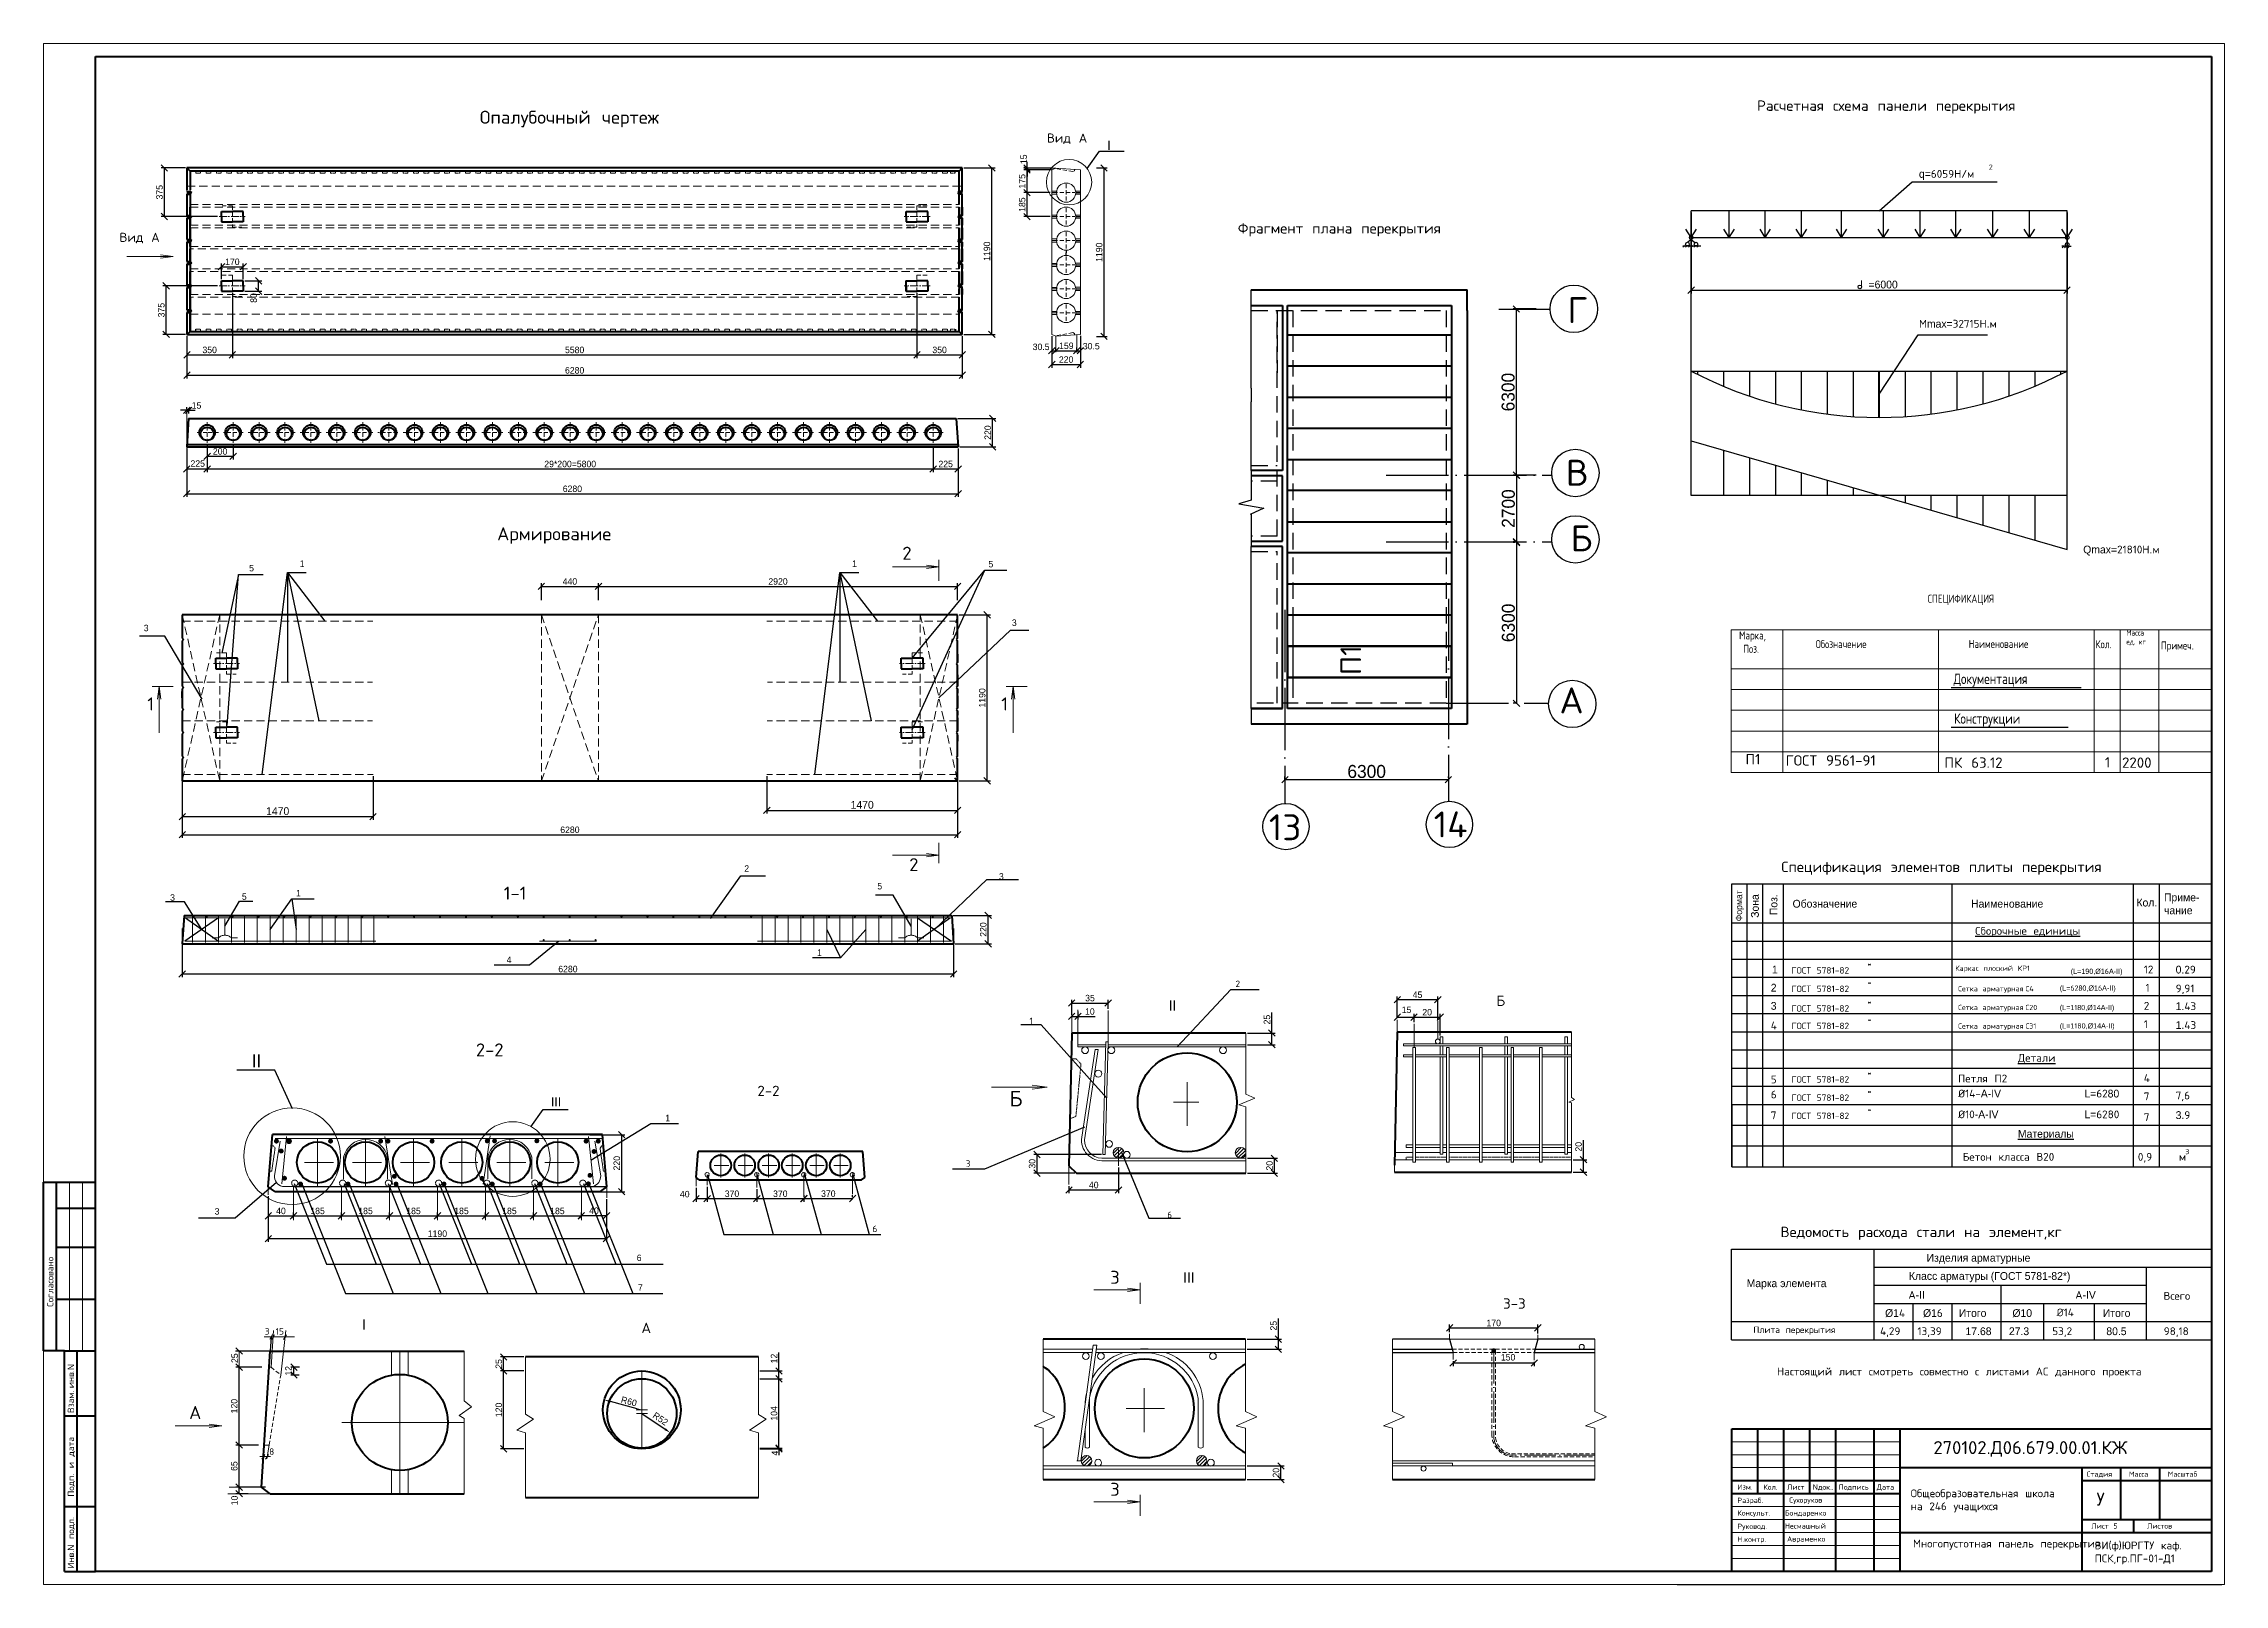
# Model space of a CAD drawing. Header units: millimetres. Extents: x 707 to 5070, y -235 to 1028.
# Drawn here: x 4225 to 5066, y 434 to 1028 of the extents above; entities that cross this region are included whole.
import ezdxf

# ---------------------------------------------------------------- set-up
doc = ezdxf.new("R2010")
doc.units = ezdxf.units.MM
for name, pattern in [('ACAD_ISO04W100', [30, 24, -3, 0, -3]), ('ACAD_ISO10W100', [18.5, 12, -3, 0.5, -3]), ('DASHED2', [9.525, 6.35, -3.175]), ('HIDDEN', [9.525, 6.35, -3.175]), ('HIDDEN2', [4.7625, 3.175, -1.5875])]:
    doc.linetypes.add(name, pattern=pattern)
for name, color, linetype, lineweight in [('Нормальная', 5, 'Continuous', 25), ('Основная', 7, 'Continuous', 40), ('Средняя', 94, 'Continuous', 30), ('Тонкая', 5, 'Continuous', 15), ('Тонкие', 5, 'Continuous', 30), ('Штриховая', 1, 'DASHED2', 20), ('Штриховые', 190, 'HIDDEN', 30), ('Штрихпункт', 200, 'ACAD_ISO10W100', 30), ('Штрихпунктирная', 6, 'ACAD_ISO04W100', 15)]:
    doc.layers.add(name, color=color, linetype=linetype, lineweight=lineweight)
doc.dimstyles.new('100', dxfattribs={"dimtxt": 2.5, "dimasz": 2.5, "dimexe": 1.25, "dimexo": 0.625, "dimtad": 1, "dimdec": 0, "dimlfac": 100, "dimtxsty": 'Standard', "dimblk": 'OBLIQUE', "dimcen": 2.5, "dimadec": 0, "dimazin": 0, "dimtfac": 1, "dimtdec": 0, "dimtmove": 0, "dimatfit": 3, "dimldrblk": 'OBLIQUE', "dimfxl": 0, "dimarcsym": 0})
doc.dimstyles.new('20', dxfattribs={"dimtxt": 3, "dimasz": 2.5, "dimexe": 1.25, "dimexo": 0.625, "dimtad": 1, "dimdec": 0, "dimlfac": 20, "dimtxsty": 'Standard', "dimblk": 'OBLIQUE', "dimcen": 2.5, "dimadec": 0, "dimazin": 0, "dimtfac": 1, "dimtdec": 0, "dimtmove": 0, "dimatfit": 3, "dimldrblk": 'OBLIQUE', "dimfxl": 0, "dimarcsym": 0})
doc.dimstyles.new('ISO-25', dxfattribs={"dimtxt": 2.5, "dimasz": 2.5, "dimexe": 1.25, "dimexo": 0.625, "dimtad": 1, "dimtxsty": 'Standard', "dimcen": 2.5, "dimadec": 0, "dimazin": 0, "dimtfac": 1, "dimtmove": 0, "dimatfit": 3, "dimfxl": 0, "dimarcsym": 0})

msp = doc.modelspace()

# ---------------------------------------------------------------- texts
at = {"color": 0, "char_height": 5, "attachment_point": 1}
for s, insert in [('{\\Ftxt.shx|c204;Опалубочный чертеж}', (4393.274, 1001.9051)), ('{\\Ftxt.shx|c204;Армирование\\P} ', (4399.9464, 841.3151))]:
    msp.add_mtext(s, dxfattribs=dict(at, insert=insert))
at = {"attachment_point": 1}
for s, insert, char_height, width in [('{\\Ftxt.shx|c204;Расчетная схема панели перекрытия}', (4885.807, 1005.8791), 4, 125.057294), ('q={\\Ftxt.shx|c204;6059Н/м}', (4948.2608, 979.0668), 3, 32.565217), ('{\\Ftxt.shx|c204;2}', (4975.1948, 981.1889), 2, 32.565217), ('{\\Ftxt.shx|c204;Фрагмент плана перекрытия}', (4685.5723, 958.582), 4, 135.572964), ('{\\Ftxt.shx|c204;Г}', (4812.6881, 930.0589), 10, 37.86575), ('{\\Ftxt.shx|c204;М}max={\\Ftxt.shx|c204;32715Н\\fUniversalMath1 BT|b0|i0|c2|p16;.\\Ftxt.shx|c204;м}', (4948.2608, 921.2981), 3, 43.418288), ('{\\Ftxt.shx|c204;В}', (4812.0777, 867.3672), 10, 34.201318), ('{\\Ftxt.shx|c204;Б}', (4813.8633, 842.0932), 10, 24.663267), ('Qmax={\\Ftxt.shx|c204;21810Н\\fUniversalMath1 BT|b0|i0|c2|p16;.\\Ftxt.shx|c204;м}', (5011.6056, 834.2494), 3, 37.909923), ('5', (4304.2995, 826.8134), 2.5, 5.725075), ('1', (4323.8008, 828.5463), 2.5, 5.453859), ('1', (4536.8348, 828.5463), 2.5, 5.453859), ('5', (4589.4148, 828.3848), 2.5, 7.07911), ('3', (4263.6685, 803.7503), 2.5, 6.079699), ('3', (4598.4546, 805.796), 2.5, 6.573167), ('{\\Ftxt.shx|c204;А}', (4809.5902, 779.5859), 10, 27.403628), ('{\\Ftxt.shx|c204;П1}', (4881.3502, 753.9374), 4, 17.502858), ('{\\Ftxt.shx|c204;ГОСТ 9561-91}', (4896.8618, 753.4374), 4, 57.578849), ('{\\Ftxt.shx|c204;1}', (5019.9449, 752.7045), 4, 5.816494), ('{\\Ftxt.shx|c204;2200}', (5026.5621, 752.595), 4, 15.463647), ('{\\Ftxt.shx|c204;14}', (4761.1344, 731.7651), 10, 61.707949), ('{\\Ftxt.shx|c204;13}', (4697.5335, 730.6629), 10, 41.961406), ('2', (4495.2496, 711.0221), 2.5, 8.451894), ('3', (4593.4552, 707.9813), 2.5, 10.613572), ('3', (4273.8382, 699.8447), 2.5, 5.50917), ('5', (4301.4993, 700.2067), 2.5, 4.243933), ('1', (4322.3962, 701.5343), 2.5, 6.968463), ('5', (4546.5554, 704.2086), 2.5, 6.072047), ('4', (4403.6232, 675.8444), 2.5, 5.593662), ('1', (4523.2964, 678.5781), 2.5, 9.040606), ('{\\Ftxt.shx|c204;2}', (4684.6766, 666.5544), 2.5, 9.084844), ('{\\Ftxt.shx|c204;1}', (4605.2691, 652.2917), 2.5, 7.843227), ('1', (4464.7683, 614.8147), 2.5, 10.990267), ('{\\Ftxt.shx|c204;3}', (4580.6427, 597.275), 2.5, 10.034923), ('3', (4290.9942, 578.8373), 2.5, 12.763833), ('{\\Ftxt.shx|c204;6}', (4544.6535, 572.0831), 2.5, 3.293074), ('{\\Ftxt.shx|c204;6}', (4658.3564, 577.4958), 2.5, 5.990951), ('6', (4453.7723, 560.9368), 2.5, 7.05143), ('7', (4454.245, 549.4626), 2.5, 6.766387)]:
    msp.add_mtext(s, dxfattribs=dict(at, insert=insert, char_height=char_height, width=width))
at = {"insert": (4725.1484, 784.3502), "char_height": 8, "width": 69.458824, "attachment_point": 1, "rotation": 90}
msp.add_mtext('{\\Ftxt.shx|c204;П1 }', dxfattribs=at)
at = {"lineweight": -2, "insert": (4875.3993, 517.3599), "char_height": 3, "width": 201.55, "attachment_point": 1}
msp.add_mtext('\\pt183;{\\Ftxt.shx|c204;       Настоящий лист смотреть совместно с листами АС данного проекта}', dxfattribs=at)
at = {"layer": 'Нормальная', "color": 0, "char_height": 4, "attachment_point": 1}
for s, insert, width in [('{\\fGOST type A|b0|i0|c204|p34;Документация}', (4961.5814, 784.9094), 69.844895), ('\\pt48;{\\fGOST type A|b0|i0|c204|p34;Конструкции}', (4961.7945, 769.5817), 48.114286), ('{\\Ftxt.shx|c204;ПК 63.12}', (4958.0655, 752.5853), 81.551515)]:
    msp.add_mtext(s, dxfattribs=dict(at, insert=insert, width=width))
at = {"layer": 'Нормальная', "color": 0, "lineweight": -2, "char_height": 2.5, "width": 54.358563, "attachment_point": 1}
for insert in [(4899.096, 671.7585), (4899.096, 664.6472), (4899.096, 657.0913), (4899.096, 650.3391), (4899.096, 629.727), (4899.096, 622.67), (4899.096, 615.67)]:
    msp.add_mtext('{\\Ftxt.shx|c204;ГОСТ 5781-82 }', dxfattribs=dict(at, insert=insert))
at = {"layer": 'Средняя', "color": 0, "lineweight": -2, "char_height": 4, "attachment_point": 1}
for s, insert, width in [('\\pt152;{\\Ftxt.shx|c204;Спецификация элементов плиты перекрытия}', (4895.1579, 712.4071), 209.047619), ('{\\Ftxt.shx|c204;Ведомость расхода стали на элемент,кг}', (4894.8672, 571.6619), 193.345263)]:
    msp.add_mtext(s, dxfattribs=dict(at, insert=insert, width=width))
at = {"layer": 'Тонкая', "color": 0}
for s, insert, char_height, width, attachment_point in [('{\\Ftxt.shx|c204;Вид А}', (4611.9802, 993.143), 3.5, 32.864069, 1), ('I', (4635.2311, 990.3432), 3.5, 5.099205, 1), ('{\\Ftxt.shx|c204;Вид А}', (4254.279, 954.8641), 3.5, 32.864069, 1), ('{\\Ftxt.shx|c204;2}', (4559.7723, 833.8248), 5, 5.099205, 3), ('{\\fGOST type A|b0|i0|c204|p34;\\H0.6x;СПЕЦИФИКАЦИЯ}', (4951.6184, 815.3308), 5.186762, 158.723331, 1), ('{\\fGOST type A|b0|i0|c204|p34;\\H0.6x;Марка,\\P Поз.}', (4878.8975, 801.2043), 5.186762, 19.408525, 1), ('{\\fGOST type A|b0|i0|c204|p34;\\H0.4x;Масса\\Pед. кг}', (5028.2277, 801.6702), 5.186762, 19.408525, 1), ('{\\fGOST type A|b0|i0|c204|p34;\\H0.6x;Обозначение}', (4908.4482, 797.8571), 5.186762, 19.408525, 1), ('{\\fGOST type A|b0|i0|c204|p34;\\H0.6x;Наименование}', (4967.4558, 797.9172), 5.186762, 19.408525, 1), ('{\\fGOST type A|b0|i0|c204|p34;\\H0.6x;Кол.}', (5016.3553, 797.8095), 5.186762, 19.408525, 1), ('{\\fGOST type A|b0|i0|c204|p34;\\H0.6x;Примеч\\Ftxt.shx|c204;.}', (5041.6086, 797.3113), 5.186762, 19.408525, 1), ('{\\Ftxt.shx|c204;1}', (4267.6363, 775.7225), 5, 5.099205, 3), ('{\\Ftxt.shx|c204;1}', (4596.9571, 775.7225), 5, 5.099205, 3), ('{\\Ftxt.shx|c204;2}', (4562.4073, 713.7586), 5, 5.099205, 3), ('{\\Ftxt.shx|c204;1-1}', (4411.2359, 702.7651), 5, 5.099205, 3), ('II', (4658.9166, 658.9296), 4, 6.119046, 1), ('{\\Ftxt.shx|c204;Б}', (4788.6992, 660.8095), 4, 6.119046, 3), ('{\\Ftxt.shx|c204;2-2}', (4402.4084, 642.3418), 5, 5.099205, 3), ('II', (4305.3085, 638.1645), 5, 5.099205, 1), ('{\\Ftxt.shx|c204;2-2}', (4508.8399, 626.0387), 4, 2.549603, 3), ('{\\Ftxt.shx|c204;Б}', (4602.6056, 624.0582), 6, 6.119046, 3), ('III', (4420.7092, 621.5957), 3.5, 5.099205, 1), ('{\\Ftxt.shx|c204;3}', (4640.038, 554.6599), 5, 5.099205, 3), ('III', (4664.474, 554.0462), 4, 5.099205, 1), ('{\\Ftxt.shx|c204;3-3}', (4796.5845, 544.0638), 4, 5.099205, 3), ('{\\Ftxt.shx|c204;3}', (4310.3146, 532.5693), 2.5, 5.099205, 1), ('{\\Ftxt.shx|c204;15}', (4314.5201, 532.5693), 2.5, 5.099205, 1), ('I', (4347.8652, 536.0274), 4, 5.099205, 1), ('{\\Ftxt.shx|c204;А}', (4455.5701, 534.6489), 4, 5.099205, 1), ('{\\Ftxt.shx|c204;А}', (4285.8493, 502.5217), 5, 5.099205, 3), ('{\\Ftxt.shx|c204;270102.Д06.679.00.01.КЖ}', (4953.8324, 489.0168), 5, 97.770833, 1), ('{\\Ftxt.shx|c204;8}', (4312.026, 486.2128), 2.5, 5.099205, 1), ('{\\Ftxt.shx|c204;3}', (4640.038, 472.9369), 5, 5.099205, 3), ('{\\Ftxt.shx|c204;Изм.}', (4878.2383, 472.3009), 2, 8.813725, 1), ('{\\Ftxt.shx|c204;Кол.}', (4888.2383, 472.3009), 2, 8.813725, 1), ('{\\Ftxt.shx|c204;Лист}', (4897.4263, 472.3009), 2, 12.44697, 1), ('N{\\Ftxt.shx|c204;док..}', (4907.3038, 472.3009), 2, 11.964912, 1), ('{\\Ftxt.shx|c204;Подпись}', (4917.3038, 472.3009), 2, 14.120229, 1), ('{\\Ftxt.shx|c204;Дата}', (4931.9924, 472.3009), 2, 8.813725, 1), ('{\\Ftxt.shx|c204;Стадия}', (5012.9189, 477.3009), 2, 12.44697, 1), ('{\\Ftxt.shx|c204;Масса}', (5029.2108, 477.3009), 2, 12.44697, 1), ('{\\Ftxt.shx|c204;Масштаб}', (5044.2108, 477.3009), 2, 14.438095, 1), ('{\\Ftxt.shx|c204;Разраб.}', (4878.2383, 467.1754), 2, 20.486275, 1), ('{\\Ftxt.shx|c204;Сухоруков}', (4898.2383, 467.3009), 2, 13.666667, 1), ('{\\Ftxt.shx|c204;Общеобразовательная школа на 246 учащихся}', (4945.0476, 470.3819), 3, 67.575292, 1), ('{\\Ftxt.shx|c204;У}', (5016.742, 469.1647), 5, 5.621406, 1), ('{\\Ftxt.shx|c204;Руковод.}', (4878.2383, 457.1754), 2, 20.486275, 1), ('{\\Ftxt.shx|c204;Консульт.}', (4878.2383, 462.3009), 2, 17.095238, 1), ('{\\Ftxt.shx|c204;Бондаренко}', (4896.5566, 462.3009), 2, 20.666667, 1), ('{\\Ftxt.shx|c204;Несмашный}', (4896.5566, 457.3009), 2, 20.666667, 1), ('{\\Ftxt.shx|c204;Лист 5}', (5014.7534, 457.3009), 2, 15.777778, 1), ('{\\Ftxt.shx|c204;Листов}', (5036.221, 457.3009), 2, 15.777778, 1), ('{\\Ftxt.shx|c204;Н.контр.}', (4878.2383, 452.1754), 2, 20.486275, 1), ('{\\Ftxt.shx|c204;Авраменко}', (4897.3894, 452.3009), 2, 16.368627, 1), ('{\\Ftxt.shx|c204;Многопустотная панель перекрытия}', (4945.966, 450.9904), 3, 69.285714, 1), ('{\\Ftxt.shx|c204;ВИ(ф)ЮРГТУ каф. ПСК,гр.ПГ-01-Д1}', (5016.0161, 450.3128), 3, 47.658206, 1)]:
    msp.add_mtext(s, dxfattribs=dict(at, insert=insert, char_height=char_height, width=width, attachment_point=attachment_point))
at = {"layer": 'Тонкая', "color": 0, "lineweight": -2, "width": 12.622195, "attachment_point": 1, "rotation": 90}
for s, insert, char_height in [('Формат', (4877.5801, 689.4104), 2.5), ('Зона', (4883.5004, 690.7604), 3), ('Поз.', (4890.6707, 691.7836), 3)]:
    msp.add_mtext(s, dxfattribs=dict(at, insert=insert, char_height=char_height))
at = {"layer": 'Тонкая', "color": 0, "lineweight": -2, "attachment_point": 1}
for s, insert, char_height, width in [('Кол.', (5032.1515, 698.1418), 3, 13.055296), ('Приме-\\Pчание', (5042.758, 700.1407), 3, 13.055296), ('Обозначение', (4899.5238, 697.7005), 3, 13.055296), ('Наименование', (4968.3626, 697.7005), 3, 13.055296), ('{\\Ftxt.shx|c204;\\LСборочные единицы}', (4969.9549, 687.2397), 3, 66.604674), ('{\\Ftxt.shx|c204;*}', (4928.4082, 673.9218), 2, 5.097851), ('2', (4891.1053, 665.3188), 3, 5.097851), ('1', (4891.562, 672.3188), 3, 5.097851), ('{\\Ftxt.shx|c204;*}', (4928.4082, 666.8105), 2, 5.097851), ('{\\Ftxt.shx|c204; \\H0.6667x;Каркас плоский\\Ftxt.shx|c0; \\Ftxt.shx|c204;КР1}', (4959.6352, 672.3188), 3, 71.4), ('{\\Ftxt.shx|c204;Сетка арматурная} {\\Ftxt.shx|c204;С4}', (4963.3666, 664.4326), 2, 71.4), ('{\\Ftxt.shx|c204; }(L={\\Ftxt.shx|c204;62}80,%%c1{\\Ftxt.shx|c204;6}A-II)', (5000.7382, 664.6756), 2, 71.4), ('{\\Ftxt.shx|c204; }(L=190,%%c1{\\Ftxt.shx|c204;6}A-II)', (5004.957, 671.1444), 2, 71.4), ('{\\Ftxt.shx|c204;12}', (5034.9618, 672.3188), 3, 8.676466), ('{\\Ftxt.shx|c204;1}', (5035.6464, 665.3188), 3, 8.676466), ('0.{\\Ftxt.shx|c204;29}', (5047.2541, 672.295), 3, 8.676466), ('{\\Ftxt.shx|c204;9,91}', (5047.2541, 665.025), 3, 8.676466), ('3', (4891.1053, 658.3188), 3, 5.097851), ('{\\Ftxt.shx|c204;*}', (4928.4082, 659.2546), 2, 5.097851), ('{\\Ftxt.shx|c204;Сетка арматурная} {\\Ftxt.shx|c204;С20}', (4963.3666, 657.2146), 2, 71.4), ('{\\Ftxt.shx|c204; }(L=1{\\Ftxt.shx|c204;1}80,%%c14A-II)', (5000.7382, 657.1878), 2, 71.4), ('{\\Ftxt.shx|c204;2}', (5034.9618, 658.3188), 3, 8.676466), ('1.{\\Ftxt.shx|c204;43}', (5047.2541, 658.1827), 3, 8.676466), ('{\\Ftxt.shx|c204;4}', (4891.1053, 650.7446), 3, 5.097851), ('{\\Ftxt.shx|c204;*}', (4928.4082, 652.5024), 2, 5.097851), ('{\\Ftxt.shx|c204;Сетка арматурная} {\\Ftxt.shx|c204;С31}', (4963.3666, 650.0366), 2, 71.4), ('{\\Ftxt.shx|c204; }(L=1{\\Ftxt.shx|c204;18}0,%%c14A-II)', (5000.7382, 650.1011), 2, 71.4), ('{\\Ftxt.shx|c204;1}', (5034.9618, 651.2544), 3, 8.676466), ('1.{\\Ftxt.shx|c204;43}', (5047.2541, 650.9126), 3, 8.676466), ('{\\Ftxt.shx|c204;*}', (4928.4082, 631.8903), 2, 5.097851), ('{\\Ftxt.shx|c204;\\LДетали}', (4986.4271, 638.2599), 3, 66.604674), ('{\\Ftxt.shx|c204;5}', (4891.1053, 629.9552), 3, 5.097851), ('{\\Ftxt.shx|c204;6}', (4891.1053, 624.1376), 3, 5.097851), ('{\\Ftxt.shx|c204;*}', (4928.4082, 624.8333), 2, 5.097851), ('{\\Ftxt.shx|c204;%%c14-}A-IV', (4963.3666, 624.4993), 3, 71.4), ('{\\Ftxt.shx|c204;Петля П2}', (4963.3666, 630.3169), 3, 71.4), ('L={\\Ftxt.shx|c204;62}80', (5012.0666, 624.4993), 3, 71.4), ('{\\Ftxt.shx|c204;4}', (5034.9618, 630.465), 3, 8.676466), ('{\\Ftxt.shx|c204;7}', (5034.9618, 623.4447), 3, 8.676466), ('{\\Ftxt.shx|c204;7,6}', (5047.2541, 623.7569), 3, 8.676466), ('{\\Ftxt.shx|c204;7}', (4891.1053, 616.1244), 3, 5.097851), ('{\\Ftxt.shx|c204;*}', (4928.4082, 617.8333), 2, 5.097851), ('{\\Ftxt.shx|c204;%%c10}-A-IV', (4963.3666, 616.486), 3, 71.4), ('L={\\Ftxt.shx|c204;6280}', (5012.0666, 616.486), 3, 71.4), ('{\\Ftxt.shx|c204;7}', (5034.9618, 615.4315), 3, 8.676466), ('3.{\\Ftxt.shx|c204;9}', (5047.2541, 616.1986), 3, 8.676466), ('{\\LМатериалы}', (4986.4271, 609.0023), 3, 66.604674), ('{\\Ftxt.shx|c204;Бетон класса В20}', (4965.1339, 600.1045), 3, 69.449789), ('{\\Ftxt.shx|c204;0,9}', (5032.6659, 600.1045), 3, 16.288395), ('{\\Ftxt.shx|c204;м}', (5048.5206, 600.1045), 3, 16.288395), ('{\\Ftxt.shx|c204;3}', (5050.9437, 601.6337), 2, 16.288395), ('Изделия арматурные', (4951.2093, 561.1839), 3, 62.510329), ('Марка элемента', (4881.8162, 551.3791), 3, 41.332702), ('{\\Ftxt.shx|c204;А}-II', (4944.1893, 546.8841), 3, 11.636348), ('Класс арматуры (ГОСТ 5781-82*)', (4944.3972, 554.1839), 3, 87.878737), ('{\\Ftxt.shx|c204;А}-IV', (5008.5384, 546.8841), 3, 11.636348), ('%%C1{\\Ftxt.shx|c204;4}', (4935.1962, 539.8841), 3, 11.636348), ('%%C1{\\Ftxt.shx|c204;6}', (4949.8237, 539.8841), 3, 11.636348), ('Итого', (4963.6329, 539.8841), 3, 13.608741), ('%%C10', (4984.2945, 539.8841), 3, 11.636348), ('{\\Ftxt.shx|c204;%%c14}', (5001.3753, 540.1301), 3, 71.4), ('Итого', (5019.1653, 539.8841), 3, 13.608741), ('{\\Ftxt.shx|c204;Всего}', (5042.5873, 546.5208), 3, 13.608741), ('{\\Ftxt.shx|c204;Плита перекрытия}', (4884.3972, 533.1839), 2.5, 57.51025), ('{\\Ftxt.shx|c204;4,29}', (4933.2522, 532.8841), 3, 14.515385), ('{\\Ftxt.shx|c204;13,39}', (4947.6852, 532.8841), 3, 14.515385), ('17.68', (4966.2064, 532.8841), 3, 14.515385), ('27.3', (4982.947, 532.8841), 3, 14.515385), ('{\\Ftxt.shx|c204;53,2}', (4999.657, 532.8841), 3, 14.515385), ('80.5', (5020.5215, 532.8841), 3, 14.515385), ('{\\Ftxt.shx|c204;98,18}', (5042.6463, 532.8841), 3, 14.515385)]:
    msp.add_mtext(s, dxfattribs=dict(at, insert=insert, char_height=char_height, width=width))
at = {"layer": 'Тонкая', "color": 0, "char_height": 2.5, "attachment_point": 1, "rotation": 90}
for s, insert, width in [('{\\Ftxt.shx|c204;Согласовано}', (4226.3125, 540.8143), 48.477778), ('{\\Ftxt.shx|c204;Взам.} {\\Ftxt.shx|c204;инв.}N', (4234.3125, 499.8654), 26.146084), ('{\\Ftxt.shx|c204;Подп. и дата}', (4234.3125, 467.6073), 31.311111), ('{\\Ftxt.shx|c204;Инв.}N{\\Ftxt.shx|c204; подл.}', (4234.3125, 439.8654), 26.146084)]:
    msp.add_mtext(s, dxfattribs=dict(at, insert=insert, width=width))

# ---------------------------------------------------------------- blocks, each defined once
blk = doc.blocks.new('_Oblique')
at = {"color": 0, "linetype": 'ByBlock', "lineweight": -2}
blk.add_line((-0.5, -0.5), (0.5, 0.5), dxfattribs=at)
blk = doc.blocks.new('*D223')
at = {"layer": 'Defpoints', "color": 0}
for p in [(4435.12, 607.16), (4447.97, 607.16), (4434.28, 585.16)]:
    blk.add_point(p, dxfattribs=at)
at = {"layer": 'Тонкая', "color": 0, "lineweight": -2}
for p, q in [((4435.74, 607.16), (4449.22, 607.16)), ((4447.97, 585.16), (4447.97, 607.16)), ((4434.9, 585.16), (4449.22, 585.16))]:
    blk.add_line(p, q, dxfattribs=at)
at = {"layer": 'Тонкая', "color": 0, "lineweight": -2, "xscale": 2.5, "yscale": 2.5, "zscale": 2.5}
for p, rotation in [((4447.97, 607.16), 90), ((4447.97, 585.16), 270)]:
    blk.add_blockref('_Oblique', p, dxfattribs=dict(at, rotation=rotation))
at = {"layer": 'Тонкая', "color": 0, "insert": (4446.09, 596.16), "char_height": 2.5, "attachment_point": 5, "rotation": 90}
blk.add_mtext('220', dxfattribs=at)
blk = doc.blocks.new('*D224')
at = {"layer": 'Defpoints', "color": 0}
for p in [(4311.69, 584.02), (4442.13, 582.91), (4442.13, 567.1)]:
    blk.add_point(p, dxfattribs=at)
at = {"layer": 'Тонкая', "color": 0, "lineweight": -2}
for p, q in [((4311.69, 583.39), (4311.69, 565.85)), ((4442.13, 582.29), (4442.13, 565.85)), ((4311.69, 567.1), (4442.13, 567.1))]:
    blk.add_line(p, q, dxfattribs=at)
at = {"layer": 'Тонкая', "color": 0, "lineweight": -2, "xscale": 2.5, "yscale": 2.5, "zscale": 2.5, "rotation": 180}
blk.add_blockref('_Oblique', (4311.69, 567.1), dxfattribs=at)
at = {"layer": 'Тонкая', "color": 0, "lineweight": -2, "xscale": 2.5, "yscale": 2.5, "zscale": 2.5}
blk.add_blockref('_Oblique', (4442.13, 567.1), dxfattribs=at)
at = {"layer": 'Тонкая', "color": 0, "insert": (4376.91, 568.97), "char_height": 2.5, "attachment_point": 5}
blk.add_mtext('1190', dxfattribs=at)
blk = doc.blocks.new('*D225')
at = {"layer": 'Defpoints', "color": 0}
for p in [(4311.69, 584.02), (4321.44, 575.88), (4321.44, 574.18)]:
    blk.add_point(p, dxfattribs=at)
at = {"layer": 'Тонкая', "color": 0, "lineweight": -2}
for p, q in [((4311.69, 583.39), (4311.69, 574.63)), ((4311.69, 575.88), (4321.44, 575.88)), ((4321.44, 574.81), (4321.44, 577.13))]:
    blk.add_line(p, q, dxfattribs=at)
at = {"layer": 'Тонкая', "color": 0, "lineweight": -2, "xscale": 2.5, "yscale": 2.5, "zscale": 2.5, "rotation": 180}
blk.add_blockref('_Oblique', (4311.69, 575.88), dxfattribs=at)
at = {"layer": 'Тонкая', "color": 0, "lineweight": -2, "xscale": 2.5, "yscale": 2.5, "zscale": 2.5}
blk.add_blockref('_Oblique', (4321.44, 575.88), dxfattribs=at)
at = {"layer": 'Тонкая', "color": 0, "insert": (4316.57, 577.75), "char_height": 2.5, "attachment_point": 5}
blk.add_mtext('40', dxfattribs=at)
blk = doc.blocks.new('*D226')
at = {"layer": 'Defpoints', "color": 0}
for p in [(4321.44, 574.18), (4339.94, 575.88), (4339.94, 574.18)]:
    blk.add_point(p, dxfattribs=at)
at = {"layer": 'Тонкая', "color": 0, "lineweight": -2}
for p, q in [((4321.44, 574.81), (4321.44, 577.13)), ((4321.44, 575.88), (4339.94, 575.88)), ((4339.94, 574.81), (4339.94, 577.13))]:
    blk.add_line(p, q, dxfattribs=at)
at = {"layer": 'Тонкая', "color": 0, "lineweight": -2, "xscale": 2.5, "yscale": 2.5, "zscale": 2.5, "rotation": 180}
blk.add_blockref('_Oblique', (4321.44, 575.88), dxfattribs=at)
at = {"layer": 'Тонкая', "color": 0, "lineweight": -2, "xscale": 2.5, "yscale": 2.5, "zscale": 2.5}
blk.add_blockref('_Oblique', (4339.94, 575.88), dxfattribs=at)
at = {"layer": 'Тонкая', "color": 0, "insert": (4330.69, 577.75), "char_height": 2.5, "attachment_point": 5}
blk.add_mtext('185', dxfattribs=at)
blk = doc.blocks.new('*D227')
at = {"layer": 'Defpoints', "color": 0}
for p in [(4339.94, 574.18), (4358.44, 575.88), (4358.44, 574.18)]:
    blk.add_point(p, dxfattribs=at)
at = {"layer": 'Тонкая', "color": 0, "lineweight": -2}
for p, q in [((4339.94, 574.81), (4339.94, 577.13)), ((4339.94, 575.88), (4358.44, 575.88)), ((4358.44, 574.81), (4358.44, 577.13))]:
    blk.add_line(p, q, dxfattribs=at)
at = {"layer": 'Тонкая', "color": 0, "lineweight": -2, "xscale": 2.5, "yscale": 2.5, "zscale": 2.5, "rotation": 180}
blk.add_blockref('_Oblique', (4339.94, 575.88), dxfattribs=at)
at = {"layer": 'Тонкая', "color": 0, "lineweight": -2, "xscale": 2.5, "yscale": 2.5, "zscale": 2.5}
blk.add_blockref('_Oblique', (4358.44, 575.88), dxfattribs=at)
at = {"layer": 'Тонкая', "color": 0, "insert": (4349.19, 577.75), "char_height": 2.5, "attachment_point": 5}
blk.add_mtext('185', dxfattribs=at)
blk = doc.blocks.new('*D228')
at = {"layer": 'Defpoints', "color": 0}
for p in [(4358.44, 574.18), (4376.94, 575.88), (4376.94, 574.18)]:
    blk.add_point(p, dxfattribs=at)
at = {"layer": 'Тонкая', "color": 0, "lineweight": -2}
for p, q in [((4358.44, 574.81), (4358.44, 577.13)), ((4358.44, 575.88), (4376.94, 575.88)), ((4376.94, 574.81), (4376.94, 577.13))]:
    blk.add_line(p, q, dxfattribs=at)
at = {"layer": 'Тонкая', "color": 0, "lineweight": -2, "xscale": 2.5, "yscale": 2.5, "zscale": 2.5, "rotation": 180}
blk.add_blockref('_Oblique', (4358.44, 575.88), dxfattribs=at)
at = {"layer": 'Тонкая', "color": 0, "lineweight": -2, "xscale": 2.5, "yscale": 2.5, "zscale": 2.5}
blk.add_blockref('_Oblique', (4376.94, 575.88), dxfattribs=at)
at = {"layer": 'Тонкая', "color": 0, "insert": (4367.69, 577.75), "char_height": 2.5, "attachment_point": 5}
blk.add_mtext('185', dxfattribs=at)
blk = doc.blocks.new('*D229')
at = {"layer": 'Defpoints', "color": 0}
for p in [(4376.94, 574.18), (4395.44, 575.88), (4395.44, 574.18)]:
    blk.add_point(p, dxfattribs=at)
at = {"layer": 'Тонкая', "color": 0, "lineweight": -2}
for p, q in [((4376.94, 574.81), (4376.94, 577.13)), ((4376.94, 575.88), (4395.44, 575.88)), ((4395.44, 574.81), (4395.44, 577.13))]:
    blk.add_line(p, q, dxfattribs=at)
at = {"layer": 'Тонкая', "color": 0, "lineweight": -2, "xscale": 2.5, "yscale": 2.5, "zscale": 2.5, "rotation": 180}
blk.add_blockref('_Oblique', (4376.94, 575.88), dxfattribs=at)
at = {"layer": 'Тонкая', "color": 0, "lineweight": -2, "xscale": 2.5, "yscale": 2.5, "zscale": 2.5}
blk.add_blockref('_Oblique', (4395.44, 575.88), dxfattribs=at)
at = {"layer": 'Тонкая', "color": 0, "insert": (4386.19, 577.75), "char_height": 2.5, "attachment_point": 5}
blk.add_mtext('185', dxfattribs=at)
blk = doc.blocks.new('*D230')
at = {"layer": 'Defpoints', "color": 0}
for p in [(4395.44, 574.18), (4413.94, 575.88), (4413.94, 574.18)]:
    blk.add_point(p, dxfattribs=at)
at = {"layer": 'Тонкая', "color": 0, "lineweight": -2}
for p, q in [((4395.44, 574.81), (4395.44, 577.13)), ((4395.44, 575.88), (4413.94, 575.88)), ((4413.94, 574.81), (4413.94, 577.13))]:
    blk.add_line(p, q, dxfattribs=at)
at = {"layer": 'Тонкая', "color": 0, "lineweight": -2, "xscale": 2.5, "yscale": 2.5, "zscale": 2.5, "rotation": 180}
blk.add_blockref('_Oblique', (4395.44, 575.88), dxfattribs=at)
at = {"layer": 'Тонкая', "color": 0, "lineweight": -2, "xscale": 2.5, "yscale": 2.5, "zscale": 2.5}
blk.add_blockref('_Oblique', (4413.94, 575.88), dxfattribs=at)
at = {"layer": 'Тонкая', "color": 0, "insert": (4404.69, 577.75), "char_height": 2.5, "attachment_point": 5}
blk.add_mtext('185', dxfattribs=at)
blk = doc.blocks.new('*D231')
at = {"layer": 'Defpoints', "color": 0}
for p in [(4413.94, 574.18), (4432.44, 575.88), (4432.44, 574.18)]:
    blk.add_point(p, dxfattribs=at)
at = {"layer": 'Тонкая', "color": 0, "lineweight": -2}
for p, q in [((4413.94, 574.81), (4413.94, 577.13)), ((4413.94, 575.88), (4432.44, 575.88)), ((4432.44, 574.81), (4432.44, 577.13))]:
    blk.add_line(p, q, dxfattribs=at)
at = {"layer": 'Тонкая', "color": 0, "lineweight": -2, "xscale": 2.5, "yscale": 2.5, "zscale": 2.5, "rotation": 180}
blk.add_blockref('_Oblique', (4413.94, 575.88), dxfattribs=at)
at = {"layer": 'Тонкая', "color": 0, "lineweight": -2, "xscale": 2.5, "yscale": 2.5, "zscale": 2.5}
blk.add_blockref('_Oblique', (4432.44, 575.88), dxfattribs=at)
at = {"layer": 'Тонкая', "color": 0, "insert": (4423.19, 577.75), "char_height": 2.5, "attachment_point": 5}
blk.add_mtext('185', dxfattribs=at)
blk = doc.blocks.new('*D232')
at = {"layer": 'Defpoints', "color": 0}
for p in [(4442.13, 582.91), (4432.44, 574.27), (4442.13, 575.97)]:
    blk.add_point(p, dxfattribs=at)
at = {"layer": 'Тонкая', "color": 0, "lineweight": -2}
for p, q in [((4442.13, 582.29), (4442.13, 574.72)), ((4432.44, 574.9), (4432.44, 577.22)), ((4432.44, 575.97), (4442.13, 575.97))]:
    blk.add_line(p, q, dxfattribs=at)
at = {"layer": 'Тонкая', "color": 0, "lineweight": -2, "xscale": 2.5, "yscale": 2.5, "zscale": 2.5, "rotation": 180}
blk.add_blockref('_Oblique', (4432.44, 575.97), dxfattribs=at)
at = {"layer": 'Тонкая', "color": 0, "lineweight": -2, "xscale": 2.5, "yscale": 2.5, "zscale": 2.5}
blk.add_blockref('_Oblique', (4442.13, 575.97), dxfattribs=at)
at = {"layer": 'Тонкая', "color": 0, "insert": (4437.29, 577.84), "char_height": 2.5, "attachment_point": 5}
blk.add_mtext('40', dxfattribs=at)
blk = doc.blocks.new('*D233')
at = {"layer": 'Defpoints', "color": 0}
for p in [(4476.66, 587.3), (4480.93, 587.65), (4480.93, 582.49)]:
    blk.add_point(p, dxfattribs=at)
at = {"layer": 'Тонкая', "color": 0, "lineweight": -2}
for p, q in [((4476.66, 586.68), (4476.66, 581.24)), ((4476.66, 582.49), (4480.93, 582.49)), ((4480.93, 587.02), (4480.93, 581.24))]:
    blk.add_line(p, q, dxfattribs=at)
at = {"layer": 'Тонкая', "color": 0, "lineweight": -2, "xscale": 2.5, "yscale": 2.5, "zscale": 2.5, "rotation": 180}
blk.add_blockref('_Oblique', (4476.66, 582.49), dxfattribs=at)
at = {"layer": 'Тонкая', "color": 0, "lineweight": -2, "xscale": 2.5, "yscale": 2.5, "zscale": 2.5}
blk.add_blockref('_Oblique', (4480.93, 582.49), dxfattribs=at)
at = {"layer": 'Тонкая', "color": 0, "insert": (4472.3, 584.22), "char_height": 2.5, "attachment_point": 5}
blk.add_mtext('40', dxfattribs=at)
blk = doc.blocks.new('*D234')
at = {"layer": 'Defpoints', "color": 0}
for p in [(4480.93, 587.65), (4500.08, 586.8), (4500.08, 582.49)]:
    blk.add_point(p, dxfattribs=at)
at = {"layer": 'Тонкая', "color": 0, "lineweight": -2}
for p, q in [((4480.93, 587.02), (4480.93, 581.24)), ((4480.93, 582.49), (4500.08, 582.49)), ((4500.08, 586.17), (4500.08, 581.24))]:
    blk.add_line(p, q, dxfattribs=at)
at = {"layer": 'Тонкая', "color": 0, "lineweight": -2, "xscale": 2.5, "yscale": 2.5, "zscale": 2.5, "rotation": 180}
blk.add_blockref('_Oblique', (4480.93, 582.49), dxfattribs=at)
at = {"layer": 'Тонкая', "color": 0, "lineweight": -2, "xscale": 2.5, "yscale": 2.5, "zscale": 2.5}
blk.add_blockref('_Oblique', (4500.08, 582.49), dxfattribs=at)
at = {"layer": 'Тонкая', "color": 0, "insert": (4490.51, 584.37), "char_height": 2.5, "attachment_point": 5}
blk.add_mtext('370', dxfattribs=at)
blk = doc.blocks.new('*D235')
at = {"layer": 'Defpoints', "color": 0}
for p in [(4500.08, 586.8), (4518.2, 583.34), (4518.2, 582.49)]:
    blk.add_point(p, dxfattribs=at)
at = {"layer": 'Тонкая', "color": 0, "lineweight": -2}
for p, q in [((4500.08, 586.17), (4500.08, 581.24)), ((4500.08, 582.49), (4518.2, 582.49)), ((4518.2, 582.71), (4518.2, 581.24))]:
    blk.add_line(p, q, dxfattribs=at)
at = {"layer": 'Тонкая', "color": 0, "lineweight": -2, "xscale": 2.5, "yscale": 2.5, "zscale": 2.5, "rotation": 180}
blk.add_blockref('_Oblique', (4500.08, 582.49), dxfattribs=at)
at = {"layer": 'Тонкая', "color": 0, "lineweight": -2, "xscale": 2.5, "yscale": 2.5, "zscale": 2.5}
blk.add_blockref('_Oblique', (4518.2, 582.49), dxfattribs=at)
at = {"layer": 'Тонкая', "color": 0, "insert": (4509.14, 584.37), "char_height": 2.5, "attachment_point": 5}
blk.add_mtext('370', dxfattribs=at)
blk = doc.blocks.new('*D236')
at = {"layer": 'Defpoints', "color": 0}
for p in [(4271.62, 979.85), (4280.33, 979.85), (4292.77, 961.15)]:
    blk.add_point(p, dxfattribs=at)
at = {"layer": 'Тонкая', "color": 0, "lineweight": -2}
for p, q in [((4279.7, 979.85), (4270.37, 979.85)), ((4271.62, 961.15), (4271.62, 979.85)), ((4292.14, 961.15), (4270.37, 961.15))]:
    blk.add_line(p, q, dxfattribs=at)
at = {"layer": 'Тонкая', "color": 0, "lineweight": -2, "xscale": 2.5, "yscale": 2.5, "zscale": 2.5}
for p, rotation in [((4271.62, 979.85), 90), ((4271.62, 961.15), 270)]:
    blk.add_blockref('_Oblique', p, dxfattribs=dict(at, rotation=rotation))
at = {"layer": 'Тонкая', "color": 0, "insert": (4269.74, 970.5), "char_height": 2.5, "attachment_point": 5, "rotation": 90}
blk.add_mtext('375', dxfattribs=at)
blk = doc.blocks.new('*D248')
at = {"layer": 'Defpoints', "color": 0}
for p in [(4272.32, 934.39), (4292.77, 934.39), (4280.33, 915.69)]:
    blk.add_point(p, dxfattribs=at)
at = {"layer": 'Тонкая', "color": 0, "lineweight": -2}
for p, q in [((4292.14, 934.39), (4271.07, 934.39)), ((4272.32, 915.69), (4272.32, 934.39)), ((4279.7, 915.69), (4271.07, 915.69))]:
    blk.add_line(p, q, dxfattribs=at)
at = {"layer": 'Тонкая', "color": 0, "lineweight": -2, "xscale": 2.5, "yscale": 2.5, "zscale": 2.5}
for p, rotation in [((4272.32, 934.39), 90), ((4272.32, 915.69), 270)]:
    blk.add_blockref('_Oblique', p, dxfattribs=dict(at, rotation=rotation))
at = {"layer": 'Тонкая', "color": 0, "insert": (4270.44, 925.04), "char_height": 2.5, "attachment_point": 5, "rotation": 90}
blk.add_mtext('375', dxfattribs=at)
blk = doc.blocks.new('*D249')
at = {"layer": 'Defpoints', "color": 0}
for p in [(4293.63, 936.34), (4302.03, 941.78), (4302.03, 936.34)]:
    blk.add_point(p, dxfattribs=at)
at = {"layer": 'Тонкая', "color": 0, "lineweight": -2}
for p, q in [((4293.63, 936.97), (4293.63, 943.03)), ((4302.03, 936.97), (4302.03, 943.03)), ((4293.63, 941.78), (4302.03, 941.78))]:
    blk.add_line(p, q, dxfattribs=at)
at = {"layer": 'Тонкая', "color": 0, "lineweight": -2, "xscale": 2.5, "yscale": 2.5, "zscale": 2.5, "rotation": 180}
blk.add_blockref('_Oblique', (4293.63, 941.78), dxfattribs=at)
at = {"layer": 'Тонкая', "color": 0, "lineweight": -2, "xscale": 2.5, "yscale": 2.5, "zscale": 2.5}
blk.add_blockref('_Oblique', (4302.03, 941.78), dxfattribs=at)
at = {"layer": 'Тонкая', "color": 0, "insert": (4297.83, 943.65), "char_height": 2.5, "attachment_point": 5}
blk.add_mtext('170', dxfattribs=at)
blk = doc.blocks.new('*D237')
at = {"layer": 'Defpoints', "color": 0}
for p in [(4302.03, 936.34), (4307.95, 936.34), (4302.03, 932.34)]:
    blk.add_point(p, dxfattribs=at)
at = {"layer": 'Тонкая', "color": 0, "lineweight": -2}
for p, q in [((4302.65, 936.34), (4309.2, 936.34)), ((4307.95, 932.34), (4307.95, 936.34)), ((4302.65, 932.34), (4309.2, 932.34))]:
    blk.add_line(p, q, dxfattribs=at)
at = {"layer": 'Тонкая', "color": 0, "lineweight": -2, "xscale": 2.5, "yscale": 2.5, "zscale": 2.5}
for p, rotation in [((4307.95, 936.34), 90), ((4307.95, 932.34), 270)]:
    blk.add_blockref('_Oblique', p, dxfattribs=dict(at, rotation=rotation))
at = {"layer": 'Тонкая', "color": 0, "insert": (4306.06, 929.74), "char_height": 2.5, "attachment_point": 5, "rotation": 90}
blk.add_mtext('80', dxfattribs=at)
blk = doc.blocks.new('*D238')
at = {"layer": 'Defpoints', "color": 0}
for p in [(4297.83, 932.39), (4280.33, 915.69), (4297.83, 907.82)]:
    blk.add_point(p, dxfattribs=at)
at = {"layer": 'Тонкая', "color": 0, "lineweight": -2}
for p, q in [((4297.83, 931.77), (4297.83, 906.57)), ((4280.33, 915.07), (4280.33, 906.57)), ((4280.33, 907.82), (4297.83, 907.82))]:
    blk.add_line(p, q, dxfattribs=at)
at = {"layer": 'Тонкая', "color": 0, "lineweight": -2, "xscale": 2.5, "yscale": 2.5, "zscale": 2.5, "rotation": 180}
blk.add_blockref('_Oblique', (4280.33, 907.82), dxfattribs=at)
at = {"layer": 'Тонкая', "color": 0, "lineweight": -2, "xscale": 2.5, "yscale": 2.5, "zscale": 2.5}
blk.add_blockref('_Oblique', (4297.83, 907.82), dxfattribs=at)
at = {"layer": 'Тонкая', "color": 0, "insert": (4289.08, 909.69), "char_height": 2.5, "attachment_point": 5}
blk.add_mtext('350', dxfattribs=at)
blk = doc.blocks.new('*D239')
at = {"layer": 'Defpoints', "color": 0}
for p in [(4297.83, 932.39), (4561.83, 932.39), (4561.83, 907.82)]:
    blk.add_point(p, dxfattribs=at)
at = {"layer": 'Тонкая', "color": 0, "lineweight": -2}
for p, q in [((4297.83, 931.77), (4297.83, 906.57)), ((4561.83, 931.77), (4561.83, 906.57)), ((4297.83, 907.82), (4561.83, 907.82))]:
    blk.add_line(p, q, dxfattribs=at)
at = {"layer": 'Тонкая', "color": 0, "lineweight": -2, "xscale": 2.5, "yscale": 2.5, "zscale": 2.5, "rotation": 180}
blk.add_blockref('_Oblique', (4297.83, 907.82), dxfattribs=at)
at = {"layer": 'Тонкая', "color": 0, "lineweight": -2, "xscale": 2.5, "yscale": 2.5, "zscale": 2.5}
blk.add_blockref('_Oblique', (4561.83, 907.82), dxfattribs=at)
at = {"layer": 'Тонкая', "color": 0, "insert": (4429.83, 909.69), "char_height": 2.5, "attachment_point": 5}
blk.add_mtext('5580', dxfattribs=at)
blk = doc.blocks.new('*D250')
at = {"layer": 'Defpoints', "color": 0}
for p in [(4561.83, 932.39), (4579.33, 915.69), (4579.33, 907.82)]:
    blk.add_point(p, dxfattribs=at)
at = {"layer": 'Тонкая', "color": 0, "lineweight": -2}
for p, q in [((4561.83, 931.77), (4561.83, 906.57)), ((4579.33, 915.07), (4579.33, 906.57)), ((4561.83, 907.82), (4579.33, 907.82))]:
    blk.add_line(p, q, dxfattribs=at)
at = {"layer": 'Тонкая', "color": 0, "lineweight": -2, "xscale": 2.5, "yscale": 2.5, "zscale": 2.5, "rotation": 180}
blk.add_blockref('_Oblique', (4561.83, 907.82), dxfattribs=at)
at = {"layer": 'Тонкая', "color": 0, "lineweight": -2, "xscale": 2.5, "yscale": 2.5, "zscale": 2.5}
blk.add_blockref('_Oblique', (4579.33, 907.82), dxfattribs=at)
at = {"layer": 'Тонкая', "color": 0, "insert": (4570.58, 909.69), "char_height": 2.5, "attachment_point": 5}
blk.add_mtext('350', dxfattribs=at)
blk = doc.blocks.new('*D251')
at = {"layer": 'Defpoints', "color": 0}
for p in [(4280.33, 915.69), (4579.33, 915.69), (4579.33, 899.95)]:
    blk.add_point(p, dxfattribs=at)
at = {"layer": 'Тонкая', "color": 0, "lineweight": -2}
for p, q in [((4280.33, 915.07), (4280.33, 898.7)), ((4579.33, 915.07), (4579.33, 898.7)), ((4280.33, 899.95), (4579.33, 899.95))]:
    blk.add_line(p, q, dxfattribs=at)
at = {"layer": 'Тонкая', "color": 0, "lineweight": -2, "xscale": 2.5, "yscale": 2.5, "zscale": 2.5, "rotation": 180}
blk.add_blockref('_Oblique', (4280.33, 899.95), dxfattribs=at)
at = {"layer": 'Тонкая', "color": 0, "lineweight": -2, "xscale": 2.5, "yscale": 2.5, "zscale": 2.5}
blk.add_blockref('_Oblique', (4579.33, 899.95), dxfattribs=at)
at = {"layer": 'Тонкая', "color": 0, "insert": (4429.83, 901.82), "char_height": 2.5, "attachment_point": 5}
blk.add_mtext('6280', dxfattribs=at)
blk = doc.blocks.new('*D240')
at = {"layer": 'Defpoints', "color": 0}
for p in [(4579.33, 979.85), (4590.73, 979.85), (4579.33, 915.69)]:
    blk.add_point(p, dxfattribs=at)
at = {"layer": 'Тонкая', "color": 0, "lineweight": -2}
for p, q in [((4579.95, 979.85), (4591.98, 979.85)), ((4590.73, 915.69), (4590.73, 979.85)), ((4579.95, 915.69), (4591.98, 915.69))]:
    blk.add_line(p, q, dxfattribs=at)
at = {"layer": 'Тонкая', "color": 0, "lineweight": -2, "xscale": 2.5, "yscale": 2.5, "zscale": 2.5}
for p, rotation in [((4590.73, 979.85), 90), ((4590.73, 915.69), 270)]:
    blk.add_blockref('_Oblique', p, dxfattribs=dict(at, rotation=rotation))
at = {"layer": 'Тонкая', "color": 0, "insert": (4588.85, 947.77), "char_height": 2.5, "attachment_point": 5, "rotation": 90}
blk.add_mtext('1190', dxfattribs=at)
blk = doc.blocks.new('*D241')
at = {"layer": 'Defpoints', "color": 0}
for p in [(4630.41, 979.85), (4633.99, 979.85), (4630.41, 914.91)]:
    blk.add_point(p, dxfattribs=at)
at = {"layer": 'Тонкая', "color": 0, "lineweight": -2}
for p, q in [((4631.04, 979.85), (4635.24, 979.85)), ((4633.99, 914.91), (4633.99, 979.85)), ((4631.04, 914.91), (4635.24, 914.91))]:
    blk.add_line(p, q, dxfattribs=at)
at = {"layer": 'Тонкая', "color": 0, "lineweight": -2, "xscale": 2.5, "yscale": 2.5, "zscale": 2.5}
for p, rotation in [((4633.99, 979.85), 90), ((4633.99, 914.91), 270)]:
    blk.add_blockref('_Oblique', p, dxfattribs=dict(at, rotation=rotation))
at = {"layer": 'Тонкая', "color": 0, "insert": (4632.11, 947.38), "char_height": 2.5, "attachment_point": 5, "rotation": 90}
blk.add_mtext('1190', dxfattribs=at)
blk = doc.blocks.new('*D242')
at = {"layer": 'Defpoints', "color": 0}
for p in [(4613.87, 915.7), (4615.39, 909.41), (4615.39, 908.79)]:
    blk.add_point(p, dxfattribs=at)
at = {"layer": 'Тонкая', "color": 0, "lineweight": -2}
for p, q in [((4613.87, 915.07), (4613.87, 908.16)), ((4613.87, 909.41), (4615.39, 909.41)), ((4615.39, 909.41), (4615.39, 910.66))]:
    blk.add_line(p, q, dxfattribs=at)
at = {"layer": 'Тонкая', "color": 0, "lineweight": -2, "xscale": 2.5, "yscale": 2.5, "zscale": 2.5, "rotation": 180}
blk.add_blockref('_Oblique', (4613.87, 909.41), dxfattribs=at)
at = {"layer": 'Тонкая', "color": 0, "lineweight": -2, "xscale": 2.5, "yscale": 2.5, "zscale": 2.5}
blk.add_blockref('_Oblique', (4615.39, 909.41), dxfattribs=at)
at = {"layer": 'Тонкая', "color": 0, "insert": (4609.72, 910.87), "char_height": 2.5, "attachment_point": 5}
blk.add_mtext('30.5', dxfattribs=at)
blk = doc.blocks.new('*D243')
at = {"layer": 'Defpoints', "color": 0}
for p in [(4615.39, 908.79), (4623.5, 909.41), (4623.5, 908.74)]:
    blk.add_point(p, dxfattribs=at)
at = {"layer": 'Тонкая', "color": 0, "lineweight": -2}
for p, q in [((4615.39, 909.41), (4615.39, 910.66)), ((4615.39, 909.41), (4623.5, 909.41)), ((4623.5, 909.36), (4623.5, 910.66))]:
    blk.add_line(p, q, dxfattribs=at)
at = {"layer": 'Тонкая', "color": 0, "lineweight": -2, "xscale": 2.5, "yscale": 2.5, "zscale": 2.5, "rotation": 180}
blk.add_blockref('_Oblique', (4615.39, 909.41), dxfattribs=at)
at = {"layer": 'Тонкая', "color": 0, "lineweight": -2, "xscale": 2.5, "yscale": 2.5, "zscale": 2.5}
blk.add_blockref('_Oblique', (4623.5, 909.41), dxfattribs=at)
at = {"layer": 'Тонкая', "color": 0, "insert": (4619.44, 911.29), "char_height": 2.5, "attachment_point": 5}
blk.add_mtext('159', dxfattribs=at)
blk = doc.blocks.new('*D244')
at = {"layer": 'Defpoints', "color": 0}
for p in [(4623.5, 908.74), (4624.87, 915.7), (4624.87, 909.41)]:
    blk.add_point(p, dxfattribs=at)
at = {"layer": 'Тонкая', "color": 0, "lineweight": -2}
for p, q in [((4623.5, 909.36), (4623.5, 910.66)), ((4623.5, 909.41), (4624.87, 909.41)), ((4624.87, 915.07), (4624.87, 908.16))]:
    blk.add_line(p, q, dxfattribs=at)
at = {"layer": 'Тонкая', "color": 0, "lineweight": -2, "xscale": 2.5, "yscale": 2.5, "zscale": 2.5, "rotation": 180}
blk.add_blockref('_Oblique', (4623.5, 909.41), dxfattribs=at)
at = {"layer": 'Тонкая', "color": 0, "lineweight": -2, "xscale": 2.5, "yscale": 2.5, "zscale": 2.5}
blk.add_blockref('_Oblique', (4624.87, 909.41), dxfattribs=at)
at = {"layer": 'Тонкая', "color": 0, "insert": (4629.06, 911.13), "char_height": 2.5, "attachment_point": 5}
blk.add_mtext('30.5', dxfattribs=at)
blk = doc.blocks.new('*D252')
at = {"layer": 'Defpoints', "color": 0}
for p in [(4613.87, 915.7), (4624.87, 915.72), (4624.87, 904.1)]:
    blk.add_point(p, dxfattribs=at)
at = {"layer": 'Тонкая', "color": 0, "lineweight": -2}
for p, q in [((4613.87, 915.07), (4613.87, 902.85)), ((4624.87, 915.1), (4624.87, 902.85)), ((4613.87, 904.1), (4624.87, 904.1))]:
    blk.add_line(p, q, dxfattribs=at)
at = {"layer": 'Тонкая', "color": 0, "lineweight": -2, "xscale": 2.5, "yscale": 2.5, "zscale": 2.5, "rotation": 180}
blk.add_blockref('_Oblique', (4613.87, 904.1), dxfattribs=at)
at = {"layer": 'Тонкая', "color": 0, "lineweight": -2, "xscale": 2.5, "yscale": 2.5, "zscale": 2.5}
blk.add_blockref('_Oblique', (4624.87, 904.1), dxfattribs=at)
at = {"layer": 'Тонкая', "color": 0, "insert": (4619.37, 905.98), "char_height": 2.5, "attachment_point": 5}
blk.add_mtext('220', dxfattribs=at)
blk = doc.blocks.new('*D245')
at = {"layer": 'Defpoints', "color": 0}
for p in [(4604.29, 970.35), (4613.87, 970.35), (4613.87, 961.1)]:
    blk.add_point(p, dxfattribs=at)
at = {"layer": 'Тонкая', "color": 0, "lineweight": -2}
for p, q in [((4613.24, 970.35), (4603.04, 970.35)), ((4604.29, 961.1), (4604.29, 970.35)), ((4613.24, 961.1), (4603.04, 961.1))]:
    blk.add_line(p, q, dxfattribs=at)
at = {"layer": 'Тонкая', "color": 0, "lineweight": -2, "xscale": 2.5, "yscale": 2.5, "zscale": 2.5}
for p, rotation in [((4604.29, 970.35), 90), ((4604.29, 961.1), 270)]:
    blk.add_blockref('_Oblique', p, dxfattribs=dict(at, rotation=rotation))
at = {"layer": 'Тонкая', "color": 0, "insert": (4602.42, 965.73), "char_height": 2.5, "attachment_point": 5, "rotation": 90}
blk.add_mtext('185', dxfattribs=at)
blk = doc.blocks.new('*D246')
at = {"layer": 'Defpoints', "color": 0}
for p in [(4604.29, 979.1), (4614.4, 979.1), (4613.87, 970.35)]:
    blk.add_point(p, dxfattribs=at)
at = {"layer": 'Тонкая', "color": 0, "lineweight": -2}
for p, q in [((4613.77, 979.1), (4603.04, 979.1)), ((4604.29, 970.35), (4604.29, 979.1)), ((4613.24, 970.35), (4603.04, 970.35))]:
    blk.add_line(p, q, dxfattribs=at)
at = {"layer": 'Тонкая', "color": 0, "lineweight": -2, "xscale": 2.5, "yscale": 2.5, "zscale": 2.5}
for p, rotation in [((4604.29, 979.1), 90), ((4604.29, 970.35), 270)]:
    blk.add_blockref('_Oblique', p, dxfattribs=dict(at, rotation=rotation))
at = {"layer": 'Тонкая', "color": 0, "insert": (4602.42, 974.72), "char_height": 2.5, "attachment_point": 5, "rotation": 90}
blk.add_mtext('175', dxfattribs=at)
blk = doc.blocks.new('*D247')
at = {"layer": 'Defpoints', "color": 0}
for p in [(4604.29, 979.78), (4614.4, 979.78), (4614.4, 979.1)]:
    blk.add_point(p, dxfattribs=at)
at = {"layer": 'Тонкая', "color": 0, "lineweight": -2}
for p, q in [((4613.77, 979.78), (4603.04, 979.78)), ((4613.77, 979.1), (4603.04, 979.1)), ((4604.29, 979.78), (4604.29, 982.28)), ((4604.29, 979.1), (4604.29, 979.78)), ((4604.29, 979.1), (4604.29, 976.6))]:
    blk.add_line(p, q, dxfattribs=at)
at = {"layer": 'Тонкая', "color": 0, "lineweight": -2, "xscale": 2.5, "yscale": 2.5, "zscale": 2.5}
for p, rotation in [((4604.29, 979.78), 270), ((4604.29, 979.1), 90)]:
    blk.add_blockref('_Oblique', p, dxfattribs=dict(at, rotation=rotation))
at = {"layer": 'Тонкая', "color": 0, "insert": (4603.02, 983.2), "char_height": 2.5, "attachment_point": 5, "rotation": 90}
blk.add_mtext('15', dxfattribs=at)
blk = doc.blocks.new('*D259')
at = {"layer": 'Defpoints', "color": 0}
for p in [(4288.12, 873.86), (4298.12, 873.86), (4298.12, 868.69)]:
    blk.add_point(p, dxfattribs=at)
at = {"layer": 'Тонкая', "color": 0, "lineweight": -2}
for p, q in [((4288.12, 873.23), (4288.12, 867.44)), ((4288.12, 868.69), (4298.12, 868.69)), ((4298.12, 873.23), (4298.12, 867.44))]:
    blk.add_line(p, q, dxfattribs=at)
at = {"layer": 'Тонкая', "color": 0, "lineweight": -2, "xscale": 2.5, "yscale": 2.5, "zscale": 2.5, "rotation": 180}
blk.add_blockref('_Oblique', (4288.12, 868.69), dxfattribs=at)
at = {"layer": 'Тонкая', "color": 0, "lineweight": -2, "xscale": 2.5, "yscale": 2.5, "zscale": 2.5}
blk.add_blockref('_Oblique', (4298.12, 868.69), dxfattribs=at)
at = {"layer": 'Тонкая', "color": 0, "insert": (4293.12, 870.57), "char_height": 2.5, "attachment_point": 5}
blk.add_mtext('200', dxfattribs=at)
blk = doc.blocks.new('*D253')
at = {"layer": 'Defpoints', "color": 0}
for p in [(4280.28, 886.43), (4280.97, 887.73), (4280.97, 886.43)]:
    blk.add_point(p, dxfattribs=at)
at = {"layer": 'Тонкая', "color": 0, "lineweight": -2}
for p, q in [((4280.28, 886.43), (4277.78, 886.43)), ((4280.28, 887.05), (4280.28, 887.68)), ((4280.28, 886.43), (4280.97, 886.43)), ((4280.97, 887.1), (4280.97, 885.18)), ((4280.97, 886.43), (4283.47, 886.43))]:
    blk.add_line(p, q, dxfattribs=at)
at = {"layer": 'Тонкая', "color": 0, "lineweight": -2, "xscale": 2.5, "yscale": 2.5, "zscale": 2.5}
blk.add_blockref('_Oblique', (4280.28, 886.43), dxfattribs=at)
at = {"layer": 'Тонкая', "color": 0, "lineweight": -2, "xscale": 2.5, "yscale": 2.5, "zscale": 2.5, "rotation": 180}
blk.add_blockref('_Oblique', (4280.97, 886.43), dxfattribs=at)
at = {"layer": 'Тонкая', "color": 0, "insert": (4284.01, 888.28), "char_height": 2.5, "attachment_point": 5}
blk.add_mtext('15', dxfattribs=at)
blk = doc.blocks.new('*D254')
at = {"layer": 'Defpoints', "color": 0}
for p in [(4576.97, 883.3), (4591.03, 883.3), (4577.72, 872.36)]:
    blk.add_point(p, dxfattribs=at)
at = {"layer": 'Тонкая', "color": 0, "lineweight": -2}
for p, q in [((4577.59, 883.3), (4592.28, 883.3)), ((4591.03, 872.36), (4591.03, 883.3)), ((4578.34, 872.36), (4592.28, 872.36))]:
    blk.add_line(p, q, dxfattribs=at)
at = {"layer": 'Тонкая', "color": 0, "lineweight": -2, "xscale": 2.5, "yscale": 2.5, "zscale": 2.5}
for p, rotation in [((4591.03, 883.3), 90), ((4591.03, 872.36), 270)]:
    blk.add_blockref('_Oblique', p, dxfattribs=dict(at, rotation=rotation))
at = {"layer": 'Тонкая', "color": 0, "insert": (4589.16, 877.83), "char_height": 2.5, "attachment_point": 5, "rotation": 90}
blk.add_mtext('220', dxfattribs=at)
blk = doc.blocks.new('*D255')
at = {"layer": 'Defpoints', "color": 0}
for p in [(4280.22, 872.36), (4577.72, 872.36), (4577.72, 854.28)]:
    blk.add_point(p, dxfattribs=at)
at = {"layer": 'Тонкая', "color": 0, "lineweight": -2}
for p, q in [((4280.22, 871.73), (4280.22, 853.03)), ((4577.72, 871.73), (4577.72, 853.03)), ((4280.22, 854.28), (4577.72, 854.28))]:
    blk.add_line(p, q, dxfattribs=at)
at = {"layer": 'Тонкая', "color": 0, "lineweight": -2, "xscale": 2.5, "yscale": 2.5, "zscale": 2.5, "rotation": 180}
blk.add_blockref('_Oblique', (4280.22, 854.28), dxfattribs=at)
at = {"layer": 'Тонкая', "color": 0, "lineweight": -2, "xscale": 2.5, "yscale": 2.5, "zscale": 2.5}
blk.add_blockref('_Oblique', (4577.72, 854.28), dxfattribs=at)
at = {"layer": 'Тонкая', "color": 0, "insert": (4428.97, 856.15), "char_height": 2.5, "attachment_point": 5}
blk.add_mtext('6280', dxfattribs=at)
blk = doc.blocks.new('*D256')
at = {"layer": 'Defpoints', "color": 0}
for p in [(4280.22, 870.38), (4288.12, 873.19), (4288.12, 863.83)]:
    blk.add_point(p, dxfattribs=at)
at = {"layer": 'Тонкая', "color": 0, "lineweight": -2}
for p, q in [((4280.22, 869.75), (4280.22, 862.58)), ((4288.12, 872.57), (4288.12, 862.58)), ((4280.22, 863.83), (4288.12, 863.83))]:
    blk.add_line(p, q, dxfattribs=at)
at = {"layer": 'Тонкая', "color": 0, "lineweight": -2, "xscale": 2.5, "yscale": 2.5, "zscale": 2.5, "rotation": 180}
blk.add_blockref('_Oblique', (4280.22, 863.83), dxfattribs=at)
at = {"layer": 'Тонкая', "color": 0, "lineweight": -2, "xscale": 2.5, "yscale": 2.5, "zscale": 2.5}
blk.add_blockref('_Oblique', (4288.12, 863.83), dxfattribs=at)
at = {"layer": 'Тонкая', "color": 0, "insert": (4284.48, 865.88), "char_height": 2.5, "attachment_point": 5}
blk.add_mtext('225', dxfattribs=at)
blk = doc.blocks.new('*D257')
at = {"layer": 'Defpoints', "color": 0}
for p in [(4288.12, 873.19), (4568.12, 873.19), (4568.12, 863.83)]:
    blk.add_point(p, dxfattribs=at)
at = {"layer": 'Тонкая', "color": 0, "lineweight": -2}
for p, q in [((4288.12, 872.57), (4288.12, 862.58)), ((4568.12, 872.57), (4568.12, 862.58)), ((4288.12, 863.83), (4568.12, 863.83))]:
    blk.add_line(p, q, dxfattribs=at)
at = {"layer": 'Тонкая', "color": 0, "lineweight": -2, "xscale": 2.5, "yscale": 2.5, "zscale": 2.5, "rotation": 180}
blk.add_blockref('_Oblique', (4288.12, 863.83), dxfattribs=at)
at = {"layer": 'Тонкая', "color": 0, "lineweight": -2, "xscale": 2.5, "yscale": 2.5, "zscale": 2.5}
blk.add_blockref('_Oblique', (4568.12, 863.83), dxfattribs=at)
at = {"layer": 'Тонкая', "color": 0, "insert": (4428.12, 865.71), "char_height": 2.5, "attachment_point": 5}
blk.add_mtext('29*200=5800', dxfattribs=at)
blk = doc.blocks.new('*D258')
at = {"layer": 'Defpoints', "color": 0}
for p in [(4568.12, 873.19), (4577.72, 872.36), (4577.72, 863.83)]:
    blk.add_point(p, dxfattribs=at)
at = {"layer": 'Тонкая', "color": 0, "lineweight": -2}
for p, q in [((4568.12, 872.57), (4568.12, 862.58)), ((4577.72, 871.73), (4577.72, 862.58)), ((4568.12, 863.83), (4577.72, 863.83))]:
    blk.add_line(p, q, dxfattribs=at)
at = {"layer": 'Тонкая', "color": 0, "lineweight": -2, "xscale": 2.5, "yscale": 2.5, "zscale": 2.5, "rotation": 180}
blk.add_blockref('_Oblique', (4568.12, 863.83), dxfattribs=at)
at = {"layer": 'Тонкая', "color": 0, "lineweight": -2, "xscale": 2.5, "yscale": 2.5, "zscale": 2.5}
blk.add_blockref('_Oblique', (4577.72, 863.83), dxfattribs=at)
at = {"layer": 'Тонкая', "color": 0, "insert": (4572.92, 865.71), "char_height": 2.5, "attachment_point": 5}
blk.add_mtext('225', dxfattribs=at)
blk = doc.blocks.new('*D263')
at = {"layer": 'Defpoints', "color": 0}
for p in [(4577.51, 743.55), (4278.51, 738.55), (4577.51, 722.81)]:
    blk.add_point(p, dxfattribs=at)
at = {"layer": 'Тонкая', "color": 0, "lineweight": -2}
for p, q in [((4577.51, 742.93), (4577.51, 721.56)), ((4278.51, 737.93), (4278.51, 721.56)), ((4278.51, 722.81), (4577.51, 722.81))]:
    blk.add_line(p, q, dxfattribs=at)
at = {"layer": 'Тонкая', "color": 0, "lineweight": -2, "xscale": 2.5, "yscale": 2.5, "zscale": 2.5, "rotation": 180}
blk.add_blockref('_Oblique', (4278.51, 722.81), dxfattribs=at)
at = {"layer": 'Тонкая', "color": 0, "lineweight": -2, "xscale": 2.5, "yscale": 2.5, "zscale": 2.5}
blk.add_blockref('_Oblique', (4577.51, 722.81), dxfattribs=at)
at = {"layer": 'Тонкая', "color": 0, "insert": (4428.01, 724.68), "char_height": 2.5, "attachment_point": 5}
blk.add_mtext('6280', dxfattribs=at)
blk = doc.blocks.new('*D260')
at = {"layer": 'Defpoints', "color": 0}
for p in [(4577.51, 807.55), (4588.91, 807.55), (4577.51, 743.55)]:
    blk.add_point(p, dxfattribs=at)
at = {"layer": 'Тонкая', "color": 0, "lineweight": -2}
for p, q in [((4578.13, 807.55), (4590.16, 807.55)), ((4588.91, 743.55), (4588.91, 807.55)), ((4578.13, 743.55), (4590.16, 743.55))]:
    blk.add_line(p, q, dxfattribs=at)
at = {"layer": 'Тонкая', "color": 0, "lineweight": -2, "xscale": 2.5, "yscale": 2.5, "zscale": 2.5}
for p, rotation in [((4588.91, 807.55), 90), ((4588.91, 743.55), 270)]:
    blk.add_blockref('_Oblique', p, dxfattribs=dict(at, rotation=rotation))
at = {"layer": 'Тонкая', "color": 0, "insert": (4587.03, 775.55), "char_height": 2.5, "attachment_point": 5, "rotation": 90}
blk.add_mtext('1190', dxfattribs=at)
blk = doc.blocks.new('*D261')
at = {"layer": 'Defpoints', "color": 0}
for p in [(4439.01, 818.56), (4417.01, 812.55), (4439.01, 812.55)]:
    blk.add_point(p, dxfattribs=at)
at = {"layer": 'Тонкая', "color": 0, "lineweight": -2}
for p, q in [((4417.01, 813.18), (4417.01, 819.81)), ((4417.01, 818.56), (4439.01, 818.56)), ((4439.01, 813.18), (4439.01, 819.81))]:
    blk.add_line(p, q, dxfattribs=at)
at = {"layer": 'Тонкая', "color": 0, "lineweight": -2, "xscale": 2.5, "yscale": 2.5, "zscale": 2.5, "rotation": 180}
blk.add_blockref('_Oblique', (4417.01, 818.56), dxfattribs=at)
at = {"layer": 'Тонкая', "color": 0, "lineweight": -2, "xscale": 2.5, "yscale": 2.5, "zscale": 2.5}
blk.add_blockref('_Oblique', (4439.01, 818.56), dxfattribs=at)
at = {"layer": 'Тонкая', "color": 0, "insert": (4428.01, 820.44), "char_height": 2.5, "attachment_point": 5}
blk.add_mtext('440', dxfattribs=at)
blk = doc.blocks.new('*D262')
at = {"layer": 'Defpoints', "color": 0}
for p in [(4577.51, 818.56), (4439.01, 812.55), (4577.51, 812.55)]:
    blk.add_point(p, dxfattribs=at)
at = {"layer": 'Тонкая', "color": 0, "lineweight": -2}
for p, q in [((4439.01, 813.18), (4439.01, 819.81)), ((4439.01, 818.56), (4577.51, 818.56)), ((4577.51, 813.18), (4577.51, 819.81))]:
    blk.add_line(p, q, dxfattribs=at)
at = {"layer": 'Тонкая', "color": 0, "lineweight": -2, "xscale": 2.5, "yscale": 2.5, "zscale": 2.5, "rotation": 180}
blk.add_blockref('_Oblique', (4439.01, 818.56), dxfattribs=at)
at = {"layer": 'Тонкая', "color": 0, "lineweight": -2, "xscale": 2.5, "yscale": 2.5, "zscale": 2.5}
blk.add_blockref('_Oblique', (4577.51, 818.56), dxfattribs=at)
at = {"layer": 'Тонкая', "color": 0, "insert": (4508.26, 820.44), "char_height": 2.5, "attachment_point": 5}
blk.add_mtext('2920', dxfattribs=at)
blk = doc.blocks.new('*D264')
at = {"color": 0, "lineweight": -2}
for p, q in [((4518.29, 583.12), (4518.29, 583.79)), ((4518.29, 582.54), (4537.04, 582.54)), ((4537.04, 583.12), (4537.04, 583.79))]:
    blk.add_line(p, q, dxfattribs=at)
at = {"layer": 'Defpoints', "color": 0}
for p in [(4518.29, 582.49), (4537.04, 582.54), (4537.04, 582.49)]:
    blk.add_point(p, dxfattribs=at)
at = {"color": 0, "lineweight": -2, "xscale": 2.5, "yscale": 2.5, "zscale": 2.5, "rotation": 180}
blk.add_blockref('_Oblique', (4518.29, 582.54), dxfattribs=at)
at = {"color": 0, "lineweight": -2, "xscale": 2.5, "yscale": 2.5, "zscale": 2.5}
blk.add_blockref('_Oblique', (4537.04, 582.54), dxfattribs=at)
at = {"color": 0, "insert": (4527.66, 584.41), "char_height": 2.5, "attachment_point": 5}
blk.add_mtext('370', dxfattribs=at)
blk = doc.blocks.new('*D265')
at = {"layer": 'Defpoints', "color": 0}
for p in [(4575.24, 691.71), (4589.3, 691.71), (4575.99, 680.76)]:
    blk.add_point(p, dxfattribs=at)
at = {"layer": 'Тонкая', "color": 0, "lineweight": -2}
for p, q in [((4575.86, 691.71), (4590.55, 691.71)), ((4589.3, 680.76), (4589.3, 691.71)), ((4576.61, 680.76), (4590.55, 680.76))]:
    blk.add_line(p, q, dxfattribs=at)
at = {"layer": 'Тонкая', "color": 0, "lineweight": -2, "xscale": 2.5, "yscale": 2.5, "zscale": 2.5}
for p, rotation in [((4589.3, 691.71), 90), ((4589.3, 680.76), 270)]:
    blk.add_blockref('_Oblique', p, dxfattribs=dict(at, rotation=rotation))
at = {"layer": 'Тонкая', "color": 0, "insert": (4587.43, 686.24), "char_height": 2.5, "attachment_point": 5, "rotation": 90}
blk.add_mtext('220', dxfattribs=at)
blk = doc.blocks.new('*D266')
at = {"layer": 'Defpoints', "color": 0}
for p in [(4278.49, 687.21), (4575.99, 687.21), (4575.99, 669.13)]:
    blk.add_point(p, dxfattribs=at)
at = {"layer": 'Тонкая', "color": 0, "lineweight": -2}
for p, q in [((4278.49, 686.59), (4278.49, 667.88)), ((4575.99, 686.59), (4575.99, 667.88)), ((4278.49, 669.13), (4575.99, 669.13))]:
    blk.add_line(p, q, dxfattribs=at)
at = {"layer": 'Тонкая', "color": 0, "lineweight": -2, "xscale": 2.5, "yscale": 2.5, "zscale": 2.5, "rotation": 180}
blk.add_blockref('_Oblique', (4278.49, 669.13), dxfattribs=at)
at = {"layer": 'Тонкая', "color": 0, "lineweight": -2, "xscale": 2.5, "yscale": 2.5, "zscale": 2.5}
blk.add_blockref('_Oblique', (4575.99, 669.13), dxfattribs=at)
at = {"layer": 'Тонкая', "color": 0, "insert": (4427.24, 671.01), "char_height": 2.5, "attachment_point": 5}
blk.add_mtext('6280', dxfattribs=at)
blk = doc.blocks.new('*D267')
at = {"layer": 'Defpoints', "color": 0}
for p in [(4300.44, 471.25), (4311.25, 471.25), (4304.51, 468.75)]:
    blk.add_point(p, dxfattribs=at)
at = {"layer": 'Тонкая', "color": 0, "lineweight": -2}
for p, q in [((4310.62, 471.25), (4299.19, 471.25)), ((4300.44, 468.75), (4300.44, 471.25)), ((4303.88, 468.75), (4299.19, 468.75))]:
    blk.add_line(p, q, dxfattribs=at)
at = {"layer": 'Тонкая', "color": 0, "lineweight": -2, "xscale": 2.5, "yscale": 2.5, "zscale": 2.5}
for p, rotation in [((4300.44, 471.25), 90), ((4300.44, 468.75), 270)]:
    blk.add_blockref('_Oblique', p, dxfattribs=dict(at, rotation=rotation))
at = {"layer": 'Тонкая', "color": 0, "insert": (4298.68, 466.12), "char_height": 2.5, "attachment_point": 5, "rotation": 90}
blk.add_mtext('10', dxfattribs=at)
blk = doc.blocks.new('*D268')
at = {"layer": 'Defpoints', "color": 0}
for p in [(4300.44, 487.5), (4308.54, 487.5), (4309.09, 471.25)]:
    blk.add_point(p, dxfattribs=at)
at = {"layer": 'Тонкая', "color": 0, "lineweight": -2}
for p, q in [((4307.92, 487.5), (4299.19, 487.5)), ((4300.44, 471.25), (4300.44, 487.5)), ((4308.47, 471.25), (4299.19, 471.25))]:
    blk.add_line(p, q, dxfattribs=at)
at = {"layer": 'Тонкая', "color": 0, "lineweight": -2, "xscale": 2.5, "yscale": 2.5, "zscale": 2.5}
for p, rotation in [((4300.44, 487.5), 90), ((4300.44, 471.25), 270)]:
    blk.add_blockref('_Oblique', p, dxfattribs=dict(at, rotation=rotation))
at = {"layer": 'Тонкая', "color": 0, "insert": (4298.57, 479.38), "char_height": 2.5, "attachment_point": 5, "rotation": 90}
blk.add_mtext('65', dxfattribs=at)
blk = doc.blocks.new('*D269')
at = {"layer": 'Defpoints', "color": 0}
for p in [(4300.44, 517.5), (4309.84, 517.5), (4308.54, 487.51)]:
    blk.add_point(p, dxfattribs=at)
at = {"layer": 'Тонкая', "color": 0, "lineweight": -2}
for p, q in [((4309.22, 517.5), (4299.19, 517.5)), ((4300.44, 487.51), (4300.44, 517.5)), ((4307.92, 487.51), (4299.19, 487.51))]:
    blk.add_line(p, q, dxfattribs=at)
at = {"layer": 'Тонкая', "color": 0, "lineweight": -2, "xscale": 2.5, "yscale": 2.5, "zscale": 2.5}
for p, rotation in [((4300.44, 517.5), 90), ((4300.44, 487.51), 270)]:
    blk.add_blockref('_Oblique', p, dxfattribs=dict(at, rotation=rotation))
at = {"layer": 'Тонкая', "color": 0, "insert": (4298.57, 502.51), "char_height": 2.5, "attachment_point": 5, "rotation": 90}
blk.add_mtext('120', dxfattribs=at)
blk = doc.blocks.new('*D270')
at = {"layer": 'Defpoints', "color": 0}
for p in [(4300.44, 523.75), (4313.69, 523.75), (4306.85, 517.5)]:
    blk.add_point(p, dxfattribs=at)
at = {"layer": 'Тонкая', "color": 0, "lineweight": -2}
for p, q in [((4313.07, 523.75), (4299.19, 523.75)), ((4300.44, 523.75), (4300.44, 523.7)), ((4306.22, 517.5), (4299.19, 517.5)), ((4300.44, 517.5), (4300.44, 518.28))]:
    blk.add_line(p, q, dxfattribs=at)
at = {"layer": 'Тонкая', "color": 0, "lineweight": -2, "xscale": 2.5, "yscale": 2.5, "zscale": 2.5}
for p, rotation in [((4300.44, 523.75), 90), ((4300.44, 517.5), 270)]:
    blk.add_blockref('_Oblique', p, dxfattribs=dict(at, rotation=rotation))
at = {"layer": 'Тонкая', "color": 0, "insert": (4298.75, 520.99), "char_height": 2.5, "attachment_point": 5, "rotation": 90}
blk.add_mtext('25', dxfattribs=at)
blk = doc.blocks.new('*D271')
at = {"layer": 'Defpoints', "color": 0}
for p in [(4321.57, 517.5), (4324.21, 514.5), (4324.3, 517.5)]:
    blk.add_point(p, dxfattribs=at)
at = {"layer": 'Тонкая', "color": 0, "lineweight": -2}
for p, q in [((4323.67, 517.5), (4320.32, 517.5)), ((4323.59, 514.5), (4320.32, 514.5)), ((4321.57, 514.5), (4321.57, 517.5))]:
    blk.add_line(p, q, dxfattribs=at)
at = {"layer": 'Тонкая', "color": 0, "lineweight": -2, "xscale": 2.5, "yscale": 2.5, "zscale": 2.5}
for p, rotation in [((4321.57, 517.5), 90), ((4321.57, 514.5), 270)]:
    blk.add_blockref('_Oblique', p, dxfattribs=dict(at, rotation=rotation))
at = {"layer": 'Тонкая', "color": 0, "insert": (4319.46, 516.11), "char_height": 2.5, "attachment_point": 5, "rotation": 90}
blk.add_mtext('12', dxfattribs=at)
blk = doc.blocks.new('*D272')
at = {"layer": 'Defpoints', "color": 0}
for p in [(4441.24, 504.93), (4455.72, 501.04)]:
    blk.add_point(p, dxfattribs=at)
at = {"layer": 'Тонкая', "color": 0, "lineweight": -2}
blk.add_line((4453.91, 501.52), (4443.65, 504.28), dxfattribs=at)
at = {"layer": 'Тонкая', "color": 0}
blk.add_solid([(4443.76, 504.68), (4443.54, 503.88), (4441.24, 504.93)], dxfattribs=at)
at = {"layer": 'Тонкая', "color": 0, "insert": (4450.78, 504.31), "char_height": 2.5, "attachment_point": 5, "rotation": 344.97667}
blk.add_mtext('R60', dxfattribs=at)
blk = doc.blocks.new('*D278')
at = {"layer": 'Defpoints', "color": 0}
for p in [(4455.76, 499.69), (4466.82, 492.2)]:
    blk.add_point(p, dxfattribs=at)
at = {"layer": 'Тонкая', "color": 0, "lineweight": -2}
blk.add_line((4455.76, 499.69), (4464.75, 493.6), dxfattribs=at)
at = {"layer": 'Тонкая', "color": 0}
blk.add_solid([(4464.99, 493.95), (4464.52, 493.26), (4466.82, 492.2)], dxfattribs=at)
at = {"layer": 'Тонкая', "color": 0, "insert": (4462.92, 497.62), "char_height": 2.5, "attachment_point": 5, "rotation": 325.90861}
blk.add_mtext('R52', dxfattribs=at)
blk = doc.blocks.new('*D273')
at = {"layer": 'Defpoints', "color": 0}
for p in [(4402.46, 516.05), (4410.83, 516.05), (4410.83, 486.05)]:
    blk.add_point(p, dxfattribs=at)
at = {"layer": 'Тонкая', "color": 0, "lineweight": -2}
for p, q in [((4410.21, 516.05), (4401.21, 516.05)), ((4402.46, 486.05), (4402.46, 516.05)), ((4410.21, 486.05), (4401.21, 486.05))]:
    blk.add_line(p, q, dxfattribs=at)
at = {"layer": 'Тонкая', "color": 0, "lineweight": -2, "xscale": 2.5, "yscale": 2.5, "zscale": 2.5}
for p, rotation in [((4402.46, 516.05), 90), ((4402.46, 486.05), 270)]:
    blk.add_blockref('_Oblique', p, dxfattribs=dict(at, rotation=rotation))
at = {"layer": 'Тонкая', "color": 0, "insert": (4400.59, 501.05), "char_height": 2.5, "attachment_point": 5, "rotation": 90}
blk.add_mtext('120', dxfattribs=at)
blk = doc.blocks.new('*D274')
at = {"layer": 'Defpoints', "color": 0}
for p in [(4402.46, 521.48), (4410.83, 521.48), (4410.83, 516.05)]:
    blk.add_point(p, dxfattribs=at)
at = {"layer": 'Тонкая', "color": 0, "lineweight": -2}
for p, q in [((4410.21, 521.48), (4401.21, 521.48)), ((4402.46, 516.05), (4402.46, 521.48)), ((4410.21, 516.05), (4401.21, 516.05))]:
    blk.add_line(p, q, dxfattribs=at)
at = {"layer": 'Тонкая', "color": 0, "lineweight": -2, "xscale": 2.5, "yscale": 2.5, "zscale": 2.5}
for p, rotation in [((4402.46, 521.48), 90), ((4402.46, 516.05), 270)]:
    blk.add_blockref('_Oblique', p, dxfattribs=dict(at, rotation=rotation))
at = {"layer": 'Тонкая', "color": 0, "insert": (4400.59, 518.77), "char_height": 2.5, "attachment_point": 5, "rotation": 90}
blk.add_mtext('25', dxfattribs=at)
blk = doc.blocks.new('*D275')
at = {"layer": 'Defpoints', "color": 0}
for p in [(4500.69, 486.33), (4500.69, 486.05), (4508.61, 486.33)]:
    blk.add_point(p, dxfattribs=at)
at = {"layer": 'Тонкая', "color": 0, "lineweight": -2}
for p, q in [((4508.61, 486.33), (4508.61, 488.83)), ((4501.31, 486.33), (4509.86, 486.33)), ((4501.31, 486.05), (4509.86, 486.05)), ((4508.61, 486.05), (4508.61, 486.33)), ((4508.61, 486.05), (4508.61, 483.55))]:
    blk.add_line(p, q, dxfattribs=at)
at = {"layer": 'Тонкая', "color": 0, "lineweight": -2, "xscale": 2.5, "yscale": 2.5, "zscale": 2.5}
for p, rotation in [((4508.61, 486.33), 270), ((4508.61, 486.05), 90)]:
    blk.add_blockref('_Oblique', p, dxfattribs=dict(at, rotation=rotation))
at = {"layer": 'Тонкая', "color": 0, "insert": (4507.02, 484.38), "char_height": 2.5, "attachment_point": 5, "rotation": 90}
blk.add_mtext('4', dxfattribs=at)
blk = doc.blocks.new('*D276')
at = {"layer": 'Defpoints', "color": 0}
for p in [(4500.69, 513.05), (4508.61, 513.05), (4500.69, 486.33)]:
    blk.add_point(p, dxfattribs=at)
at = {"layer": 'Тонкая', "color": 0, "lineweight": -2}
for p, q in [((4501.31, 513.05), (4509.86, 513.05)), ((4508.61, 486.33), (4508.61, 513.05)), ((4501.31, 486.33), (4509.86, 486.33))]:
    blk.add_line(p, q, dxfattribs=at)
at = {"layer": 'Тонкая', "color": 0, "lineweight": -2, "xscale": 2.5, "yscale": 2.5, "zscale": 2.5}
for p, rotation in [((4508.61, 513.05), 90), ((4508.61, 486.33), 270)]:
    blk.add_blockref('_Oblique', p, dxfattribs=dict(at, rotation=rotation))
at = {"layer": 'Тонкая', "color": 0, "insert": (4506.74, 499.69), "char_height": 2.5, "attachment_point": 5, "rotation": 90}
blk.add_mtext('104', dxfattribs=at)
blk = doc.blocks.new('*D277')
at = {"layer": 'Defpoints', "color": 0}
for p in [(4500.69, 516.05), (4500.69, 513.05), (4508.61, 516.05)]:
    blk.add_point(p, dxfattribs=at)
at = {"layer": 'Тонкая', "color": 0, "lineweight": -2}
for p, q in [((4508.61, 516.05), (4508.61, 523.14)), ((4501.31, 516.05), (4509.86, 516.05)), ((4501.31, 513.05), (4509.86, 513.05)), ((4508.61, 513.05), (4508.61, 516.05))]:
    blk.add_line(p, q, dxfattribs=at)
at = {"layer": 'Тонкая', "color": 0, "lineweight": -2, "xscale": 2.5, "yscale": 2.5, "zscale": 2.5}
for p, rotation in [((4508.61, 516.05), 90), ((4508.61, 513.05), 270)]:
    blk.add_blockref('_Oblique', p, dxfattribs=dict(at, rotation=rotation))
at = {"layer": 'Тонкая', "color": 0, "insert": (4506.74, 520.85), "char_height": 2.5, "attachment_point": 5, "rotation": 90}
blk.add_mtext('12', dxfattribs=at)
blk = doc.blocks.new('*D281')
at = {"layer": 'Defpoints', "color": 0}
for p in [(4621.53, 652.58), (4623.93, 655.27), (4623.93, 652.76)]:
    blk.add_point(p, dxfattribs=at)
at = {"layer": 'Тонкая', "color": 0, "lineweight": -2}
for p, q in [((4621.53, 653.21), (4621.53, 654.01)), ((4621.53, 652.76), (4623.93, 652.76)), ((4623.93, 654.65), (4623.93, 651.51)), ((4623.93, 652.76), (4630.6, 652.76))]:
    blk.add_line(p, q, dxfattribs=at)
at = {"layer": 'Тонкая', "color": 0, "lineweight": -2, "xscale": 2.5, "yscale": 2.5, "zscale": 2.5, "rotation": 180}
blk.add_blockref('_Oblique', (4621.53, 652.76), dxfattribs=at)
at = {"layer": 'Тонкая', "color": 0, "lineweight": -2, "xscale": 2.5, "yscale": 2.5, "zscale": 2.5}
blk.add_blockref('_Oblique', (4623.93, 652.76), dxfattribs=at)
at = {"layer": 'Тонкая', "color": 0, "insert": (4628.52, 654.63), "char_height": 2.5, "attachment_point": 5}
blk.add_mtext('10', dxfattribs=at)
blk = doc.blocks.new('*D282')
at = {"layer": 'Defpoints', "color": 0}
for p in [(4635.61, 657.92), (4621.53, 652.58), (4635.61, 655.01)]:
    blk.add_point(p, dxfattribs=at)
at = {"layer": 'Тонкая', "color": 0, "lineweight": -2}
for p, q in [((4621.53, 653.21), (4621.53, 659.17)), ((4621.53, 657.92), (4635.61, 657.92)), ((4635.61, 655.64), (4635.61, 659.17))]:
    blk.add_line(p, q, dxfattribs=at)
at = {"layer": 'Тонкая', "color": 0, "lineweight": -2, "xscale": 2.5, "yscale": 2.5, "zscale": 2.5, "rotation": 180}
blk.add_blockref('_Oblique', (4621.53, 657.92), dxfattribs=at)
at = {"layer": 'Тонкая', "color": 0, "lineweight": -2, "xscale": 2.5, "yscale": 2.5, "zscale": 2.5}
blk.add_blockref('_Oblique', (4635.61, 657.92), dxfattribs=at)
at = {"layer": 'Тонкая', "color": 0, "insert": (4628.57, 659.8), "char_height": 2.5, "attachment_point": 5}
blk.add_mtext('35', dxfattribs=at)
blk = doc.blocks.new('*D279')
at = {"layer": 'Defpoints', "color": 0}
for p in [(4688.73, 646.33), (4688.73, 641.83), (4698.72, 646.33)]:
    blk.add_point(p, dxfattribs=at)
at = {"layer": 'Тонкая', "color": 0, "lineweight": -2}
for p, q in [((4698.72, 646.33), (4698.72, 654.25)), ((4689.36, 646.33), (4699.97, 646.33)), ((4689.36, 641.83), (4699.97, 641.83)), ((4698.72, 641.83), (4698.72, 646.33))]:
    blk.add_line(p, q, dxfattribs=at)
at = {"layer": 'Тонкая', "color": 0, "lineweight": -2, "xscale": 2.5, "yscale": 2.5, "zscale": 2.5}
for p, rotation in [((4698.72, 646.33), 90), ((4698.72, 641.83), 270)]:
    blk.add_blockref('_Oblique', p, dxfattribs=dict(at, rotation=rotation))
at = {"layer": 'Тонкая', "color": 0, "insert": (4696.84, 651.54), "char_height": 2.5, "attachment_point": 5, "rotation": 90}
blk.add_mtext('25', dxfattribs=at)
blk = doc.blocks.new('*D280')
at = {"layer": 'Defpoints', "color": 0}
for p in [(4688.73, 598.07), (4699.68, 598.07), (4688.73, 592.33)]:
    blk.add_point(p, dxfattribs=at)
at = {"layer": 'Тонкая', "color": 0, "lineweight": -2}
for p, q in [((4689.36, 598.07), (4700.93, 598.07)), ((4699.68, 592.33), (4699.68, 598.07)), ((4689.36, 592.33), (4700.93, 592.33))]:
    blk.add_line(p, q, dxfattribs=at)
at = {"layer": 'Тонкая', "color": 0, "lineweight": -2, "xscale": 2.5, "yscale": 2.5, "zscale": 2.5}
for p, rotation in [((4699.68, 598.07), 90), ((4699.68, 592.33), 270)]:
    blk.add_blockref('_Oblique', p, dxfattribs=dict(at, rotation=rotation))
at = {"layer": 'Тонкая', "color": 0, "insert": (4697.8, 595.2), "char_height": 2.5, "attachment_point": 5, "rotation": 90}
blk.add_mtext('20', dxfattribs=at)
blk = doc.blocks.new('*D283')
at = {"layer": 'Defpoints', "color": 0}
for p in [(4639.57, 595.1), (4620.46, 587.94), (4639.57, 585.86)]:
    blk.add_point(p, dxfattribs=at)
at = {"layer": 'Тонкая', "color": 0, "lineweight": -2}
for p, q in [((4639.57, 594.48), (4639.57, 584.61)), ((4620.46, 587.32), (4620.46, 584.61)), ((4620.46, 585.86), (4639.57, 585.86))]:
    blk.add_line(p, q, dxfattribs=at)
at = {"layer": 'Тонкая', "color": 0, "lineweight": -2, "xscale": 2.5, "yscale": 2.5, "zscale": 2.5, "rotation": 180}
blk.add_blockref('_Oblique', (4620.46, 585.86), dxfattribs=at)
at = {"layer": 'Тонкая', "color": 0, "lineweight": -2, "xscale": 2.5, "yscale": 2.5, "zscale": 2.5}
blk.add_blockref('_Oblique', (4639.57, 585.86), dxfattribs=at)
at = {"layer": 'Тонкая', "color": 0, "insert": (4630.02, 587.74), "char_height": 2.5, "attachment_point": 5}
blk.add_mtext('40', dxfattribs=at)
blk = doc.blocks.new('*D284')
at = {"layer": 'Defpoints', "color": 0}
for p in [(4608.14, 599.53), (4633.59, 599.53), (4623.31, 592.33)]:
    blk.add_point(p, dxfattribs=at)
at = {"layer": 'Тонкая', "color": 0, "lineweight": -2}
for p, q in [((4632.96, 599.53), (4606.89, 599.53)), ((4608.14, 592.33), (4608.14, 599.53)), ((4622.69, 592.33), (4606.89, 592.33))]:
    blk.add_line(p, q, dxfattribs=at)
at = {"layer": 'Тонкая', "color": 0, "lineweight": -2, "xscale": 2.5, "yscale": 2.5, "zscale": 2.5}
for p, rotation in [((4608.14, 599.53), 90), ((4608.14, 592.33), 270)]:
    blk.add_blockref('_Oblique', p, dxfattribs=dict(at, rotation=rotation))
at = {"layer": 'Тонкая', "color": 0, "insert": (4606.26, 595.93), "char_height": 2.5, "attachment_point": 5, "rotation": 90}
blk.add_mtext('30', dxfattribs=at)
blk = doc.blocks.new('*D285')
at = {"layer": 'Defpoints', "color": 0}
for p in [(4814.27, 597.5), (4818.87, 597.5), (4814.27, 592.7)]:
    blk.add_point(p, dxfattribs=at)
at = {"layer": 'Тонкая', "color": 0, "lineweight": -2}
for p, q in [((4814.89, 597.5), (4820.12, 597.5)), ((4818.87, 597.5), (4818.87, 605)), ((4818.87, 592.7), (4818.87, 597.5)), ((4814.89, 592.7), (4820.12, 592.7))]:
    blk.add_line(p, q, dxfattribs=at)
at = {"layer": 'Тонкая', "color": 0, "lineweight": -2, "xscale": 2.5, "yscale": 2.5, "zscale": 2.5}
for p, rotation in [((4818.87, 597.5), 90), ((4818.87, 592.7), 270)]:
    blk.add_blockref('_Oblique', p, dxfattribs=dict(at, rotation=rotation))
at = {"layer": 'Тонкая', "color": 0, "insert": (4817, 602.5), "char_height": 2.5, "attachment_point": 5, "rotation": 90}
blk.add_mtext('20', dxfattribs=at)
blk = doc.blocks.new('*D286')
at = {"layer": 'Defpoints', "color": 0}
for p in [(4747.07, 651.39), (4753.55, 652.49), (4753.55, 649.95)]:
    blk.add_point(p, dxfattribs=at)
at = {"layer": 'Тонкая', "color": 0, "lineweight": -2}
for p, q in [((4747.07, 652.02), (4747.07, 653.74)), ((4747.07, 652.49), (4753.55, 652.49)), ((4753.55, 650.57), (4753.55, 653.74))]:
    blk.add_line(p, q, dxfattribs=at)
at = {"layer": 'Тонкая', "color": 0, "lineweight": -2, "xscale": 2.5, "yscale": 2.5, "zscale": 2.5, "rotation": 180}
blk.add_blockref('_Oblique', (4747.07, 652.49), dxfattribs=at)
at = {"layer": 'Тонкая', "color": 0, "lineweight": -2, "xscale": 2.5, "yscale": 2.5, "zscale": 2.5}
blk.add_blockref('_Oblique', (4753.55, 652.49), dxfattribs=at)
at = {"layer": 'Тонкая', "color": 0, "insert": (4750.67, 655.3), "char_height": 2.5, "attachment_point": 5}
blk.add_mtext('15', dxfattribs=at)
blk = doc.blocks.new('*D287')
at = {"layer": 'Defpoints', "color": 0}
for p in [(4753.55, 649.95), (4763.65, 652.49), (4763.65, 644.82)]:
    blk.add_point(p, dxfattribs=at)
at = {"layer": 'Тонкая', "color": 0, "lineweight": -2}
for p, q in [((4753.55, 650.57), (4753.55, 653.74)), ((4753.55, 652.49), (4763.65, 652.49)), ((4763.65, 645.44), (4763.65, 653.74))]:
    blk.add_line(p, q, dxfattribs=at)
at = {"layer": 'Тонкая', "color": 0, "lineweight": -2, "xscale": 2.5, "yscale": 2.5, "zscale": 2.5, "rotation": 180}
blk.add_blockref('_Oblique', (4753.55, 652.49), dxfattribs=at)
at = {"layer": 'Тонкая', "color": 0, "lineweight": -2, "xscale": 2.5, "yscale": 2.5, "zscale": 2.5}
blk.add_blockref('_Oblique', (4763.65, 652.49), dxfattribs=at)
at = {"layer": 'Тонкая', "color": 0, "insert": (4758.6, 654.36), "char_height": 2.5, "attachment_point": 5}
blk.add_mtext('20', dxfattribs=at)
blk = doc.blocks.new('*D288')
at = {"layer": 'Defpoints', "color": 0}
for p in [(4762.7, 659.22), (4747.07, 651.39), (4762.7, 650.89)]:
    blk.add_point(p, dxfattribs=at)
at = {"layer": 'Тонкая', "color": 0, "lineweight": -2}
for p, q in [((4747.07, 652.02), (4747.07, 660.47)), ((4747.07, 659.22), (4762.7, 659.22)), ((4762.7, 651.52), (4762.7, 660.47))]:
    blk.add_line(p, q, dxfattribs=at)
at = {"layer": 'Тонкая', "color": 0, "lineweight": -2, "xscale": 2.5, "yscale": 2.5, "zscale": 2.5, "rotation": 180}
blk.add_blockref('_Oblique', (4747.07, 659.22), dxfattribs=at)
at = {"layer": 'Тонкая', "color": 0, "lineweight": -2, "xscale": 2.5, "yscale": 2.5, "zscale": 2.5}
blk.add_blockref('_Oblique', (4762.7, 659.22), dxfattribs=at)
at = {"layer": 'Тонкая', "color": 0, "insert": (4754.88, 661.1), "char_height": 2.5, "attachment_point": 5}
blk.add_mtext('45', dxfattribs=at)
blk = doc.blocks.new('*D291')
at = {"layer": 'Defpoints', "color": 0}
for p in [(4688.51, 479.43), (4702.21, 479.43), (4688.51, 474.23)]:
    blk.add_point(p, dxfattribs=at)
at = {"layer": 'Тонкая', "color": 0, "lineweight": -2}
for p, q in [((4689.13, 479.43), (4703.46, 479.43)), ((4702.21, 474.23), (4702.21, 479.43)), ((4689.13, 474.23), (4703.46, 474.23))]:
    blk.add_line(p, q, dxfattribs=at)
at = {"layer": 'Тонкая', "color": 0, "lineweight": -2, "xscale": 2.5, "yscale": 2.5, "zscale": 2.5}
for p, rotation in [((4702.21, 479.43), 90), ((4702.21, 474.23), 270)]:
    blk.add_blockref('_Oblique', p, dxfattribs=dict(at, rotation=rotation))
at = {"layer": 'Тонкая', "color": 0, "insert": (4700.33, 476.83), "char_height": 2.5, "attachment_point": 5, "rotation": 90}
blk.add_mtext('20', dxfattribs=at)
blk = doc.blocks.new('*D289')
at = {"layer": 'Defpoints', "color": 0}
for p in [(4688.51, 528.31), (4688.51, 524.41), (4701.23, 528.31)]:
    blk.add_point(p, dxfattribs=at)
at = {"layer": 'Тонкая', "color": 0, "lineweight": -2}
for p, q in [((4701.23, 528.31), (4701.23, 536.23)), ((4689.13, 528.31), (4702.48, 528.31)), ((4689.13, 524.41), (4702.48, 524.41)), ((4701.23, 524.41), (4701.23, 528.31))]:
    blk.add_line(p, q, dxfattribs=at)
at = {"layer": 'Тонкая', "color": 0, "lineweight": -2, "xscale": 2.5, "yscale": 2.5, "zscale": 2.5}
for p, rotation in [((4701.23, 528.31), 90), ((4701.23, 524.41), 270)]:
    blk.add_blockref('_Oblique', p, dxfattribs=dict(at, rotation=rotation))
at = {"layer": 'Тонкая', "color": 0, "insert": (4699.35, 533.52), "char_height": 2.5, "attachment_point": 5, "rotation": 90}
blk.add_mtext('25', dxfattribs=at)
blk = doc.blocks.new('*D292')
at = {"layer": 'Defpoints', "color": 0}
for p in [(4767.27, 530.34), (4801.27, 532.68), (4801.27, 529.94)]:
    blk.add_point(p, dxfattribs=at)
at = {"layer": 'Тонкая', "color": 0, "lineweight": -2}
for p, q in [((4767.27, 530.96), (4767.27, 533.93)), ((4767.27, 532.68), (4801.27, 532.68)), ((4801.27, 530.56), (4801.27, 533.93))]:
    blk.add_line(p, q, dxfattribs=at)
at = {"layer": 'Тонкая', "color": 0, "lineweight": -2, "xscale": 2.5, "yscale": 2.5, "zscale": 2.5, "rotation": 180}
blk.add_blockref('_Oblique', (4767.27, 532.68), dxfattribs=at)
at = {"layer": 'Тонкая', "color": 0, "lineweight": -2, "xscale": 2.5, "yscale": 2.5, "zscale": 2.5}
blk.add_blockref('_Oblique', (4801.27, 532.68), dxfattribs=at)
at = {"layer": 'Тонкая', "color": 0, "insert": (4784.27, 534.55), "char_height": 2.5, "attachment_point": 5}
blk.add_mtext('170', dxfattribs=at)
blk = doc.blocks.new('*D290')
at = {"layer": 'Defpoints', "color": 0}
for p in [(4768.61, 520.43), (4799.92, 520.17), (4799.92, 519.15)]:
    blk.add_point(p, dxfattribs=at)
at = {"layer": 'Тонкая', "color": 0, "lineweight": -2}
for p, q in [((4768.61, 519.8), (4768.61, 517.9)), ((4768.61, 519.15), (4799.92, 519.15)), ((4799.92, 519.55), (4799.92, 517.9))]:
    blk.add_line(p, q, dxfattribs=at)
at = {"layer": 'Тонкая', "color": 0, "lineweight": -2, "xscale": 2.5, "yscale": 2.5, "zscale": 2.5, "rotation": 180}
blk.add_blockref('_Oblique', (4768.61, 519.15), dxfattribs=at)
at = {"layer": 'Тонкая', "color": 0, "lineweight": -2, "xscale": 2.5, "yscale": 2.5, "zscale": 2.5}
blk.add_blockref('_Oblique', (4799.92, 519.15), dxfattribs=at)
at = {"layer": 'Тонкая', "color": 0, "insert": (4789.81, 521.32), "char_height": 2.5, "attachment_point": 5}
blk.add_mtext('150', dxfattribs=at)
blk = doc.blocks.new('*D299')
at = {"color": 0, "lineweight": -2}
for p, q in [((4503.93, 745.42), (4503.93, 730.93)), ((4577.51, 745.42), (4577.51, 730.93)), ((4503.93, 732.18), (4577.51, 732.18))]:
    blk.add_line(p, q, dxfattribs=at)
at = {"layer": 'Defpoints', "color": 0}
for p in [(4503.93, 746.04), (4577.51, 746.04), (4577.51, 732.18)]:
    blk.add_point(p, dxfattribs=at)
at = {"color": 0, "lineweight": -2, "xscale": 2.5, "yscale": 2.5, "zscale": 2.5, "rotation": 180}
blk.add_blockref('_Oblique', (4503.93, 732.18), dxfattribs=at)
at = {"color": 0, "lineweight": -2, "xscale": 2.5, "yscale": 2.5, "zscale": 2.5}
blk.add_blockref('_Oblique', (4577.51, 732.18), dxfattribs=at)
at = {"color": 0, "lineweight": -3, "insert": (4540.72, 734.31), "char_height": 3, "attachment_point": 5}
blk.add_mtext('1470', dxfattribs=at)
blk = doc.blocks.new('*D300')
at = {"color": 0, "lineweight": -2}
for p, q in [((4278.51, 745.42), (4278.51, 728.49)), ((4352.1, 745.42), (4352.1, 728.49)), ((4352.1, 729.74), (4278.51, 729.74))]:
    blk.add_line(p, q, dxfattribs=at)
at = {"layer": 'Defpoints', "color": 0}
for p in [(4278.51, 746.04), (4352.1, 746.04), (4278.51, 729.74)]:
    blk.add_point(p, dxfattribs=at)
at = {"color": 0, "lineweight": -2, "xscale": 2.5, "yscale": 2.5, "zscale": 2.5, "rotation": 180}
blk.add_blockref('_Oblique', (4278.51, 729.74), dxfattribs=at)
at = {"color": 0, "lineweight": -2, "xscale": 2.5, "yscale": 2.5, "zscale": 2.5}
blk.add_blockref('_Oblique', (4352.1, 729.74), dxfattribs=at)
at = {"color": 0, "lineweight": -3, "insert": (4315.31, 731.87), "char_height": 3, "attachment_point": 5}
blk.add_mtext('1470', dxfattribs=at)
blk = doc.blocks.new('*D334')
at = {"color": 0, "lineweight": -2}
for p, q in [((4800.65, 925.49), (4791.72, 925.49)), ((4792.97, 925.49), (4792.97, 861.4)), ((4800.65, 861.4), (4791.72, 861.4))]:
    blk.add_line(p, q, dxfattribs=at)
at = {"layer": 'Defpoints', "color": 0}
for p in [(4801.27, 925.49), (4792.97, 861.4), (4801.27, 861.4)]:
    blk.add_point(p, dxfattribs=at)
at = {"color": 0, "lineweight": -2, "xscale": 2.5, "yscale": 2.5, "zscale": 2.5}
for p, rotation in [((4792.97, 925.49), 90), ((4792.97, 861.4), 270)]:
    blk.add_blockref('_Oblique', p, dxfattribs=dict(at, rotation=rotation))
at = {"color": 0, "insert": (4789.84, 893.44), "char_height": 5, "attachment_point": 5, "rotation": 90}
blk.add_mtext('6300', dxfattribs=at)
blk = doc.blocks.new('*D335')
at = {"color": 0, "lineweight": -2}
for p, q in [((4792.43, 861.4), (4791.81, 861.4)), ((4793.06, 861.4), (4793.06, 835.7)), ((4792.43, 835.7), (4791.81, 835.7))]:
    blk.add_line(p, q, dxfattribs=at)
at = {"layer": 'Defpoints', "color": 0}
for p in [(4793.06, 861.4), (4793.06, 835.7), (4793.06, 835.7)]:
    blk.add_point(p, dxfattribs=at)
at = {"color": 0, "lineweight": -2, "xscale": 2.5, "yscale": 2.5, "zscale": 2.5}
for p, rotation in [((4793.06, 861.4), 90), ((4793.06, 835.7), 270)]:
    blk.add_blockref('_Oblique', p, dxfattribs=dict(at, rotation=rotation))
at = {"color": 0, "insert": (4789.93, 848.55), "char_height": 5, "attachment_point": 5, "rotation": 90}
blk.add_mtext('2700', dxfattribs=at)
blk = doc.blocks.new('*D336')
at = {"color": 0, "lineweight": -2}
for p, q in [((4792.43, 835.48), (4791.81, 835.48)), ((4793.06, 835.48), (4793.06, 773.46)), ((4792.43, 773.46), (4791.81, 773.46))]:
    blk.add_line(p, q, dxfattribs=at)
at = {"layer": 'Defpoints', "color": 0}
for p in [(4793.06, 835.48), (4793.06, 773.46), (4793.06, 773.46)]:
    blk.add_point(p, dxfattribs=at)
at = {"color": 0, "lineweight": -2, "xscale": 2.5, "yscale": 2.5, "zscale": 2.5}
for p, rotation in [((4793.06, 835.48), 90), ((4793.06, 773.46), 270)]:
    blk.add_blockref('_Oblique', p, dxfattribs=dict(at, rotation=rotation))
at = {"color": 0, "insert": (4789.93, 804.47), "char_height": 5, "attachment_point": 5, "rotation": 90}
blk.add_mtext('6300', dxfattribs=at)
blk = doc.blocks.new('*D337')
at = {"color": 0, "lineweight": -2}
for p, q in [((4703.77, 743.42), (4703.77, 745.3)), ((4703.77, 744.05), (4766.77, 744.05)), ((4766.77, 744.67), (4766.77, 745.3))]:
    blk.add_line(p, q, dxfattribs=at)
at = {"layer": 'Defpoints', "color": 0}
for p in [(4703.77, 742.8), (4766.77, 744.05), (4766.77, 744.05)]:
    blk.add_point(p, dxfattribs=at)
at = {"color": 0, "lineweight": -2, "xscale": 2.5, "yscale": 2.5, "zscale": 2.5, "rotation": 180}
blk.add_blockref('_Oblique', (4703.77, 744.05), dxfattribs=at)
at = {"color": 0, "lineweight": -2, "xscale": 2.5, "yscale": 2.5, "zscale": 2.5}
blk.add_blockref('_Oblique', (4766.77, 744.05), dxfattribs=at)
at = {"color": 0, "insert": (4735.27, 747.17), "char_height": 5, "attachment_point": 5}
blk.add_mtext('6300', dxfattribs=at)
blk = doc.blocks.new('*D338')
at = {"color": 0, "lineweight": -2}
for p, q in [((4860.41, 962.67), (4860.41, 931.52)), ((5005.36, 962.67), (5005.36, 931.52)), ((4860.41, 932.77), (5005.36, 932.77))]:
    blk.add_line(p, q, dxfattribs=at)
at = {"layer": 'Defpoints', "color": 0}
for p in [(4860.41, 963.29), (5005.36, 963.29), (5005.36, 932.77)]:
    blk.add_point(p, dxfattribs=at)
at = {"color": 0, "lineweight": -2, "xscale": 2.5, "yscale": 2.5, "zscale": 2.5, "rotation": 180}
blk.add_blockref('_Oblique', (4860.41, 932.77), dxfattribs=at)
at = {"color": 0, "lineweight": -2, "xscale": 2.5, "yscale": 2.5, "zscale": 2.5}
blk.add_blockref('_Oblique', (5005.36, 932.77), dxfattribs=at)
at = {"color": 0, "insert": (4932.88, 934.89), "char_height": 3, "attachment_point": 5}
blk.add_mtext('l  =6000', dxfattribs=at)

# ---------------------------------------------------------------- dimensions: what is measured, and where the dimension line sits
for base, p1, p2, text, dimstyle, override, picture, middle in [((5005.3577, 932.7687), (4860.4122, 963.292), (5005.3577, 963.292), 'l  =6000', 'ISO-25', {"dimtxt": 3, "dimblk1": 'Oblique', "dimblk2": 'Oblique', "dimsah": 1}, '*D338', (4932.8849, 934.8937)), ((4537.0367, 582.5363), (4518.2877, 582.4906), (4537.0367, 582.4906), '370', '20', {"dimtxt": 2.5}, '*D264', (4527.6622, 584.4113))]:
    dim = msp.add_linear_dim(base=base, p1=p1, p2=p2, text=text, dimstyle=dimstyle, override=override)
    dim.commit()
    dim.dimension.update_dxf_attribs({"geometry": picture, "text_midpoint": middle})
for base, p1, p2, text, picture, middle in [((4792.9693, 861.3969), (4801.2744, 925.4926), (4801.2744, 861.3969), '6300', '*D334', (4789.8443, 893.4447)), ((4793.0592, 835.6998), (4793.0592, 861.3969), (4793.0592, 835.6998), '2700', '*D335', (4789.9342, 848.5484)), ((4793.0592, 773.4632), (4793.0592, 835.4756), (4793.0592, 773.4632), '6300', '*D336', (4789.9342, 804.4694))]:
    dim = msp.add_linear_dim(base=base, p1=p1, p2=p2, angle=90, text=text, dimstyle='100', override={"dimtxt": 5})
    dim.commit()
    dim.dimension.update_dxf_attribs({"geometry": picture, "text_midpoint": middle})
dim = msp.add_linear_dim(base=(4766.7706, 744.0456), p1=(4703.7706, 742.7956), p2=(4766.7706, 744.0456), dimstyle='100', override={"dimtxt": 5})
dim.commit()
dim.dimension.update_dxf_attribs({"geometry": '*D337', "text_midpoint": (4735.2706, 747.1706)})
at = {"lineweight": -3}
for base, p1, p2, picture, middle in [((4278.512, 729.7429), (4352.0985, 746.0411), (4278.512, 746.0411), '*D300', (4315.3052, 731.8679)), ((4577.512, 732.1842), (4503.9255, 746.0411), (4577.512, 746.0411), '*D299', (4540.7187, 734.3092))]:
    dim = msp.add_linear_dim(base=base, p1=p1, p2=p2, text='1470', dimstyle='20', dxfattribs=at)
    dim.commit()
    dim.dimension.update_dxf_attribs({"geometry": picture, "text_midpoint": middle})
at = {"layer": 'Тонкая', "color": 0}
for base, p1, p2, text, picture, middle in [((4604.2903, 979.7763), (4614.3992, 979.0991), (4614.3992, 979.7763), '15', '*D247', (4603.0225, 983.1975)), ((4307.9459, 936.3426), (4302.0285, 932.3426), (4302.0285, 936.3426), '80', '*D237', (4306.0608, 929.741)), ((4300.4449, 523.7534), (4306.8488, 517.5034), (4313.6939, 523.7534), '25', '*D270', (4298.7513, 520.9919)), ((4321.5688, 517.5034), (4324.211, 514.5034), (4324.2994, 517.5034), '12', '*D271', (4319.4632, 516.1072)), ((4508.6145, 486.3307), (4500.6865, 486.054), (4500.6865, 486.3307), '4', '*D275', (4507.025, 484.378)), ((4300.4449, 471.2534), (4304.5075, 468.7534), (4311.2467, 471.2534), '10', '*D267', (4298.6758, 466.1194))]:
    dim = msp.add_linear_dim(base=base, p1=p1, p2=p2, angle=270, text=text, dimstyle='ISO-25', override={"dimblk1": 'Oblique', "dimblk2": 'Oblique', "dimsah": 1, "dimtmove": 2}, dxfattribs=at)
    dim.commit()
    dim.dimension.update_dxf_attribs({"geometry": picture, "text_midpoint": middle, "dimtype": 160})
for base, p1, p2, text, picture, middle in [((4271.619, 979.8491), (4292.7687, 961.1491), (4280.3285, 979.8491), '375', '*D236', (4269.744, 970.4991)), ((4590.727, 979.8491), (4579.3285, 915.6946), (4579.3285, 979.8491), '1190', '*D240', (4588.852, 947.7719)), ((4604.2903, 979.0991), (4613.8655, 970.3507), (4614.3992, 979.0991), '175', '*D246', (4602.4153, 974.7249)), ((4633.988, 979.8491), (4630.4113, 914.915), (4630.4113, 979.8491), '1190', '*D241', (4632.113, 947.3821)), ((4604.2903, 970.3507), (4613.8655, 961.1007), (4613.8655, 970.3507), '185', '*D245', (4602.4153, 965.7257)), ((4272.3172, 934.3924), (4280.3285, 915.6946), (4292.7687, 934.3924), '375', '*D248', (4270.4422, 925.0435)), ((4591.0333, 883.3022), (4577.7198, 872.3579), (4576.9698, 883.3022), '220', '*D254', (4589.1583, 877.8301)), ((4588.9082, 807.5537), (4577.5097, 743.5537), (4577.5097, 807.5537), '1190', '*D260', (4587.0332, 775.5537)), ((4589.3029, 691.7085), (4575.9894, 680.7642), (4575.2394, 691.7085), '220', '*D265', (4587.4279, 686.2364)), ((4698.7169, 646.3334), (4688.7328, 641.8334), (4688.7328, 646.3334), '25', '*D279', (4696.8419, 651.5417)), ((4447.9686, 607.1648), (4434.2772, 585.1648), (4435.1175, 607.1648), '220', '*D223', (4446.0936, 596.1648)), ((4608.1359, 599.5334), (4623.3103, 592.3334), (4633.5855, 599.5334), '30', '*D284', (4606.2609, 595.9334)), ((4699.6767, 598.0705), (4688.7328, 592.3334), (4688.7328, 598.0705), '20', '*D280', (4697.8017, 595.2019)), ((4818.8749, 597.496), (4814.2665, 592.696), (4814.2665, 597.496), '20', '*D285', (4816.9999, 602.496)), ((4701.2268, 528.3134), (4688.5091, 524.4134), (4688.5091, 528.3134), '25', '*D289', (4699.3518, 533.5217)), ((4402.4646, 521.4789), (4410.8321, 516.054), (4410.8321, 521.4789), '25', '*D274', (4400.5896, 518.7664)), ((4508.6145, 516.054), (4500.6865, 513.054), (4500.6865, 516.054), '12', '*D277', (4506.7395, 520.8457)), ((4300.4449, 517.5034), (4308.5414, 487.509), (4309.8409, 517.5034), '120', '*D269', (4298.5699, 502.5062)), ((4402.4646, 516.054), (4410.8321, 486.054), (4410.8321, 516.054), '120', '*D273', (4400.5896, 501.054)), ((4508.6145, 513.054), (4500.6865, 486.3307), (4500.6865, 513.054), '104', '*D276', (4506.7395, 499.6924)), ((4300.4449, 487.5034), (4309.0939, 471.2534), (4308.5414, 487.5034), '65', '*D268', (4298.5699, 479.3784)), ((4702.2088, 479.4256), (4688.5091, 474.2256), (4688.5091, 479.4256), '20', '*D291', (4700.3338, 476.8256))]:
    dim = msp.add_linear_dim(base=base, p1=p1, p2=p2, angle=270, text=text, dimstyle='ISO-25', override={"dimblk1": 'Oblique', "dimblk2": 'Oblique', "dimsah": 1}, dxfattribs=at)
    dim.commit()
    dim.dimension.update_dxf_attribs({"geometry": picture, "text_midpoint": middle})
for base, p1, p2, text, picture, middle in [((4302.0285, 941.7765), (4293.6285, 936.3426), (4302.0285, 936.3426), '170', '*D249', (4297.8285, 943.6515)), ((4297.8285, 907.8189), (4280.3285, 915.6946), (4297.8285, 932.3946), '350', '*D238', (4289.0785, 909.6939)), ((4561.8285, 907.8189), (4297.8285, 932.3946), (4561.8285, 932.3946), '5580', '*D239', (4429.8285, 909.6939)), ((4579.3285, 907.8189), (4561.8285, 932.3946), (4579.3285, 915.6946), '350', '*D250', (4570.5785, 909.6939)), ((4579.3285, 899.9478), (4280.3285, 915.6946), (4579.3285, 915.6946), '6280', '*D251', (4429.8285, 901.8228)), ((4623.4951, 909.4128), (4615.3855, 908.7868), (4623.4951, 908.7386), '159', '*D243', (4619.4403, 911.2878)), ((4577.7198, 854.278), (4280.2198, 872.3579), (4577.7198, 872.3579), '6280', '*D255', (4428.9698, 856.153)), ((4568.1228, 863.8301), (4288.1228, 873.1936), (4568.1228, 873.1936), '29*200=5800', '*D257', (4428.1228, 865.7051)), ((4577.7198, 863.8301), (4568.1228, 873.1936), (4577.7198, 872.3579), '225', '*D258', (4572.9213, 865.7051)), ((4439.0097, 818.5625), (4417.0097, 812.5538), (4439.0097, 812.5538), '440', '*D261', (4428.0097, 820.4375)), ((4577.5097, 818.5625), (4439.0097, 812.5538), (4577.5097, 812.5538), '2920', '*D262', (4508.2597, 820.4375)), ((4577.512, 722.807), (4278.5097, 738.5538), (4577.512, 743.5537), '6280', '*D263', (4428.0108, 724.682)), ((4575.9894, 669.1324), (4278.4894, 687.2123), (4575.9894, 687.2123), '6280', '*D266', (4427.2394, 671.0074)), ((4635.6121, 657.9224), (4621.5328, 652.5807), (4635.6121, 655.0128), '35', '*D282', (4628.5725, 659.7974)), ((4623.9328, 652.7554), (4621.5328, 652.5807), (4623.9328, 655.2711), '10', '*D281', (4628.5161, 654.6304)), ((4762.7006, 659.223), (4747.0665, 651.391), (4762.7006, 650.8921), '45', '*D288', (4754.8835, 661.098)), ((4763.6483, 652.4854), (4753.5536, 649.9482), (4763.6483, 644.8199), '20', '*D287', (4758.6009, 654.3604)), ((4639.5695, 585.8633), (4620.4607, 587.9413), (4639.5695, 595.1006), '40', '*D283', (4630.0151, 587.7383)), ((4442.1335, 567.0973), (4311.6912, 584.0181), (4442.1335, 582.9105), '1190', '*D224', (4376.9123, 568.9723)), ((4321.4412, 575.8791), (4311.6912, 584.0181), (4321.4412, 574.1842), '40', '*D225', (4316.5662, 577.7541)), ((4442.1335, 575.9692), (4432.4412, 574.2742), (4442.1335, 582.9105), '40', '*D232', (4437.2873, 577.8442)), ((4500.0812, 582.4906), (4480.9347, 587.648), (4500.0812, 586.7978), '370', '*D234', (4490.5079, 584.3656)), ((4518.2047, 582.4906), (4500.0812, 586.7978), (4518.2047, 583.3372), '370', '*D235', (4509.1429, 584.3656)), ((4339.9412, 575.8791), (4321.4412, 574.1842), (4339.9412, 574.1842), '185', '*D226', (4330.6912, 577.7541)), ((4358.4412, 575.8791), (4339.9412, 574.1842), (4358.4412, 574.1842), '185', '*D227', (4349.1912, 577.7541)), ((4376.9412, 575.8791), (4358.4412, 574.1842), (4376.9412, 574.1842), '185', '*D228', (4367.6912, 577.7541)), ((4395.4412, 575.8791), (4376.9412, 574.1842), (4395.4412, 574.1842), '185', '*D229', (4386.1912, 577.7541)), ((4413.9412, 575.8791), (4395.4412, 574.1842), (4413.9412, 574.1842), '185', '*D230', (4404.6912, 577.7541)), ((4432.4412, 575.8791), (4413.9412, 574.1842), (4432.4412, 574.1842), '185', '*D231', (4423.1912, 577.7541)), ((4801.266, 532.6765), (4767.266, 530.3393), (4801.266, 529.9396), '170', '*D292', (4784.266, 534.5515))]:
    dim = msp.add_linear_dim(base=base, p1=p1, p2=p2, text=text, dimstyle='ISO-25', override={"dimblk1": 'Oblique', "dimblk2": 'Oblique', "dimsah": 1}, dxfattribs=at)
    dim.commit()
    dim.dimension.update_dxf_attribs({"geometry": picture, "text_midpoint": middle})
for base, p1, p2, text, override, picture, middle in [((4615.3855, 909.4128), (4613.8655, 915.6991), (4615.3855, 908.7868), '30.5', {"dimblk1": 'Oblique', "dimblk2": 'Oblique', "dimsah": 1, "dimtmove": 2}, '*D242', (4609.719, 910.8735)), ((4624.8655, 904.1048), (4613.8655, 915.6991), (4624.8655, 915.723), '220', {"dimblk1": 'Oblique', "dimblk2": 'Oblique', "dimsah": 1}, '*D252', (4619.3655, 904.1048)), ((4624.8655, 909.4128), (4623.4951, 908.7386), (4624.8655, 915.6991), '30.5', {"dimblk1": 'Oblique', "dimblk2": 'Oblique', "dimsah": 1, "dimtmove": 2}, '*D244', (4629.0552, 911.1302)), ((4280.9698, 886.4299), (4280.277, 886.4299), (4280.9698, 887.7266), '15', {"dimblk1": 'Oblique', "dimblk2": 'Oblique', "dimsah": 1, "dimtmove": 2}, '*D253', (4284.0107, 888.2814)), ((4288.1228, 863.8301), (4280.2198, 870.3791), (4288.1228, 873.1936), '225', {"dimblk1": 'Oblique', "dimblk2": 'Oblique', "dimsah": 1, "dimtmove": 2}, '*D256', (4284.4766, 865.8783)), ((4298.1228, 868.6917), (4288.1228, 873.8573), (4298.1228, 873.8573), '200', {"dimblk1": 'Oblique', "dimblk2": 'Oblique', "dimsah": 1}, '*D259', (4293.1228, 868.6917)), ((4753.5536, 652.4854), (4747.0665, 651.391), (4753.5536, 649.9482), '15', {"dimblk1": 'Oblique', "dimblk2": 'Oblique', "dimsah": 1, "dimtmove": 2}, '*D286', (4750.6692, 655.3038)), ((4480.9347, 582.4906), (4476.6559, 587.3047), (4480.9347, 587.648), '40', {"dimblk1": 'Oblique', "dimblk2": 'Oblique', "dimsah": 1, "dimtmove": 2}, '*D233', (4472.3043, 584.2185)), ((4799.9211, 519.1512), (4768.6109, 520.4287), (4799.9211, 520.1732), '150', {"dimblk1": 'Oblique', "dimblk2": 'Oblique', "dimsah": 1, "dimtmove": 2}, '*D290', (4789.8092, 521.3231))]:
    dim = msp.add_linear_dim(base=base, p1=p1, p2=p2, text=text, dimstyle='ISO-25', override=override, dxfattribs=at)
    dim.commit()
    dim.dimension.update_dxf_attribs({"geometry": picture, "text_midpoint": middle, "dimtype": 160})
dim = msp.add_radius_dim(center=(4455.7236, 501.038), mpoint=(4441.2363, 504.9262), text='R60', dimstyle='ISO-25', dxfattribs=at)
dim.commit()
dim.dimension.update_dxf_attribs({"geometry": '*D272', "text_midpoint": (4450.2909, 502.4961), "dimtype": 164})
dim = msp.add_radius_dim(center=(4455.7593, 499.6924), mpoint=(4466.8247, 492.203), text='R52', dimstyle='ISO-25', override={"dimtmove": 2}, dxfattribs=at)
dim.commit()
dim.dimension.update_dxf_attribs({"geometry": '*D278', "text_midpoint": (4462.9202, 497.6181), "dimtype": 164})

# ---------------------------------------------------------------- hatches: boundary and pattern name
at = {"layer": 'Тонкая'}
for points in [[(4315.7969, 604.6691, 1), (4313.896, 604.6691, 1)], [(4320.6289, 604.6691, 1), (4318.7281, 604.6691, 1)], [(4336.6461, 604.6691, 1), (4334.7453, 604.6691, 1)], [(4355.9639, 604.6691, 1), (4354.0631, 604.6691, 1)], [(4358.7851, 604.6691, 1), (4356.8843, 604.6691, 1)], [(4375.8125, 604.6691, 1), (4373.9117, 604.6691, 1)], [(4395.1748, 604.7448, -1), (4397.0755, 604.7601, -1)], [(4397.9959, 604.7676, -1), (4399.8967, 604.7829, -1)], [(4414.3121, 604.7676, -1), (4416.2129, 604.7829, -1)], [(4433.3115, 604.6691, -1), (4435.2124, 604.6691, -1)], [(4437.9802, 604.6691, -1), (4439.881, 604.6691, -1)], [(4317.6214, 600.8545, 1), (4315.7206, 600.8545, 1)], [(4436.3435, 600.6705, -1), (4438.2444, 600.6705, -1)], [(4318.8912, 590.3704, 1), (4316.9903, 590.3704, 1)], [(4325.0781, 588.1417, 1), (4323.1773, 588.1417, 1)], [(4343.385, 588.1417, 1), (4341.4841, 588.1417, 1)], [(4361.2498, 591.1097, 1), (4359.349, 591.1097, 1)], [(4361.885, 588.1417, 1), (4359.9841, 588.1417, 1)], [(4380.385, 588.1417, 1), (4378.4841, 588.1417, 1)], [(4395.0703, 590.2868, 1), (4393.1694, 590.2868, 1)], [(4399.0007, 588.1417, 1), (4397.0999, 588.1417, 1)], [(4417.5007, 588.1417, 1), (4415.5999, 588.1417, 1)], [(4434.1758, 588.2093, -1), (4436.0766, 588.2093, -1)], [(4434.7813, 591.468, -1), (4436.6822, 591.468, -1)]]:
    msp.add_hatch(color=0, dxfattribs=at).paths.add_polyline_path(points)
h = msp.add_hatch(dxfattribs=at)
h.set_pattern_fill('ANSI31', color=0, scale=0.3, style=0)
h.set_pattern_definition([(45, (4629.2162, 586.2228), (-0.67352, 0.67352), [])])
h.paths.add_polyline_path([(4637.5295, 600.208, 1), (4641.6095, 600.208, 1)])
h = msp.add_hatch(dxfattribs=at)
h.set_pattern_fill('ANSI31', color=0, scale=0.3, style=0)
h.set_pattern_definition([(45, (4676.3087, 586.2228), (-0.67352, 0.67352), [])])
h.paths.add_polyline_path([(4684.6219, 600.208, 1), (4688.7019, 600.208, 1)])
h = msp.add_hatch(dxfattribs=at)
h.set_pattern_fill('ANSI31', color=0, scale=0.05, style=0)
h.set_pattern_definition([(45, (4784.266, 523.19008), (-0.112253, 0.112253), [])])
h.paths.add_polyline_path([(4783.7631, 524.4134), (4784.8058, 524.4134, 0.42265131)])
h.paths.add_polyline_path([(4785.0114, 523.9067, 0.1951827), (4784.8058, 524.4134), (4783.7631, 524.4134, 0.1951827), (4783.5575, 523.9067, 0.36569552), (4784.1626, 523.1901), (4784.4063, 523.1901, 0.36569552)])
h = msp.add_hatch(dxfattribs=at)
h.set_pattern_fill('ANSI31', color=0, scale=0.3, style=0)
h.set_pattern_definition([(45, (4616.8812, 467.4471), (-0.67352, 0.67352), [])])
h.paths.add_polyline_path([(4625.1945, 481.4323, 1), (4629.2745, 481.4323, 1)])
h = msp.add_hatch(dxfattribs=at)
h.set_pattern_fill('ANSI31', color=0, scale=0.3, style=0)
h.set_pattern_definition([(45, (4661.2889, 467.4471), (-0.67352, 0.67352), [])])
h.paths.add_polyline_path([(4669.6021, 481.4323, 1), (4673.6821, 481.4323, 1)])
at = {"layer": 'Штриховая'}
for points in [[(4287.4774, 691.1731, 1), (4288.3151, 691.1731, 1)], [(4297.4511, 691.1731, 1), (4298.2889, 691.1731, 1)], [(4307.4847, 691.1731, 1), (4308.3224, 691.1731, 1)], [(4317.4218, 691.1731, 1), (4318.2596, 691.1731, 1)], [(4327.5363, 691.1731, 1), (4328.3741, 691.1731, 1)], [(4337.4735, 691.1731, 1), (4338.3112, 691.1731, 1)], [(4347.4991, 691.1731, 1), (4348.3368, 691.1731, 1)], [(4357.4991, 691.1731, 1), (4358.3368, 691.1731, 1)], [(4367.4991, 691.1731, 1), (4368.3368, 691.1731, 1)], [(4377.4991, 691.1731, 1), (4378.3368, 691.1731, 1)], [(4387.4991, 691.1731, 1), (4388.3368, 691.1731, 1)], [(4397.4991, 691.1731, 1), (4398.3368, 691.1731, 1)], [(4407.4991, 691.1731, 1), (4408.3368, 691.1731, 1)], [(4417.4991, 691.1731, 1), (4418.3368, 691.1731, 1)], [(4427.4991, 691.1731, 1), (4428.3368, 691.1731, 1)], [(4437.4991, 691.1731, 1), (4438.3368, 691.1731, 1)], [(4447.4991, 691.1731, 1), (4448.3368, 691.1731, 1)], [(4457.4991, 691.1731, 1), (4458.3368, 691.1731, 1)], [(4467.4991, 691.1731, 1), (4468.3368, 691.1731, 1)], [(4477.4991, 691.1731, 1), (4478.3368, 691.1731, 1)], [(4487.4991, 691.1731, 1), (4488.3368, 691.1731, 1)], [(4497.4991, 691.1731, 1), (4498.3368, 691.1731, 1)], [(4507.4991, 691.1731, 1), (4508.3368, 691.1731, 1)], [(4517.4991, 691.1731, 1), (4518.3368, 691.1731, 1)], [(4527.4991, 691.1731, 1), (4528.3368, 691.1731, 1)], [(4537.4991, 691.1731, 1), (4538.3368, 691.1731, 1)], [(4547.4991, 691.1731, 1), (4548.3368, 691.1731, 1)], [(4557.4991, 691.1731, 1), (4558.3368, 691.1731, 1)], [(4567.4991, 691.1731, 1), (4568.3368, 691.1731, 1)], [(4417.4991, 682.1627, 1), (4418.3368, 682.1627, 1)], [(4427.4991, 682.1627, 1), (4428.3368, 682.1627, 1)], [(4437.4991, 682.1627, 1), (4438.3368, 682.1627, 1)]]:
    msp.add_hatch(color=0, dxfattribs=at).paths.add_polyline_path(points)

# ---------------------------------------------------------------- linework, layer by layer
for p, q in [((4932.9097, 963.292), (4945.6455, 974.4961)), ((4945.6455, 974.4961), (4978.4504, 974.4961)), ((4860.4122, 853.6618), (4860.4122, 963.292)), ((5005.3577, 963.292), (4860.4618, 963.292)), ((4875.0218, 953.0305), (4875.0218, 963.292)), ((4888.9866, 953.0305), (4888.9866, 963.292)), ((4902.9514, 953.0305), (4902.9514, 963.292)), ((4918.4437, 953.0305), (4918.4437, 963.292)), ((4934.5905, 953.0305), (4934.5905, 963.292)), ((4948.7735, 953.0305), (4948.7735, 963.292)), ((4962.5201, 953.0305), (4962.5201, 963.292)), ((4976.7031, 953.0305), (4976.7031, 963.292)), ((4990.8862, 953.0305), (4990.8862, 963.292)), ((5005.3577, 832.8113), (5005.3577, 963.292)), ((4860.4122, 953.0305), (4858.3912, 956.3085)), ((4860.4122, 952.3333), (4859.0796, 951.1861)), ((4860.4122, 953.0305), (4862.4647, 956.2888)), ((4860.4122, 953.0305), (5005.3577, 953.0305)), ((4860.4122, 952.3333), (4861.8801, 951.0766)), ((4875.0218, 953.0305), (4873.0008, 956.3085)), ((4875.0218, 953.0305), (4877.0744, 956.2888)), ((4888.9866, 953.0305), (4886.9656, 956.3085)), ((4888.9866, 953.0305), (4891.0392, 956.2888)), ((4902.9514, 953.0305), (4900.9305, 956.3085)), ((4902.9514, 953.0305), (4905.004, 956.2888)), ((4918.4437, 953.0305), (4916.4227, 956.3085)), ((4918.4437, 953.0305), (4920.4962, 956.2888)), ((4934.5905, 953.0305), (4932.5695, 956.3085)), ((4934.5905, 953.0305), (4936.643, 956.2888)), ((4948.7735, 953.0305), (4946.7525, 956.3085)), ((4948.7735, 953.0305), (4950.8261, 956.2888)), ((4962.5201, 953.0305), (4960.4991, 956.3085)), ((4962.5201, 953.0305), (4964.5727, 956.2888)), ((4976.7031, 953.0305), (4974.6822, 956.3085)), ((4976.7031, 953.0305), (4978.7557, 956.2888)), ((4990.8862, 953.0305), (4988.8652, 956.3085)), ((4990.8862, 953.0305), (4992.9387, 956.2888)), ((5005.3577, 953.0305), (5003.3367, 956.3085)), ((5005.3577, 953.0305), (5007.4103, 956.2888)), ((5005.4286, 952.3333), (5005.4286, 951.0766)), ((4619.3655, 948.1507), (4619.3655, 947.1507)), ((4619.3655, 946.1507), (4619.3655, 947.1507)), ((4857.1929, 949.7998), (4864.0781, 949.7998)), ((4857.9608, 949.7998), (4857.2343, 949.2653)), ((4858.9038, 949.7998), (4858.1772, 949.2653)), ((4860.0477, 949.7998), (4859.3211, 949.2653)), ((4861.1297, 949.7998), (4860.4032, 949.2653)), ((4862.1809, 949.7998), (4861.4543, 949.2653)), ((4863.3093, 949.7998), (4862.5828, 949.2653)), ((5005.4286, 949.6898), (5003.3215, 949.6898)), ((5004.1273, 949.6898), (5003.4604, 949.0521)), ((5005.0998, 949.6898), (5004.433, 949.0521)), ((5005.4286, 949.6898), (5007.0171, 949.6898)), ((5006.3225, 949.6898), (5005.6556, 949.0521)), ((4690.7706, 926.8632), (4690.7706, 932.8632)), ((4690.7706, 895.0132), (4690.7706, 926.8632)), ((4932.8849, 892.6131), (4947.9697, 915.5335)), ((4947.9697, 915.5335), (4974.6346, 915.5335)), ((4860.4122, 901.5745), (4932.8849, 901.5745)), ((4860.4122, 901.5745), (5005.3577, 901.5745)), ((4862.8849, 901.5745), (4862.8849, 900.2999)), ((4872.8849, 901.5745), (4872.8849, 895.6946)), ((4882.8849, 901.5745), (4882.8849, 891.9103)), ((4892.8849, 901.5745), (4892.8849, 888.8849)), ((4902.8849, 901.5745), (4902.8849, 886.5732)), ((4912.8849, 901.5745), (4912.8849, 884.9433)), ((4922.8849, 901.5745), (4922.8849, 883.9736)), ((4932.8849, 901.5745), (4932.8849, 883.6517)), ((4942.8849, 901.5745), (4942.8849, 883.9736)), ((4952.8849, 901.5745), (4952.8849, 884.9433)), ((4962.8849, 901.5745), (4962.8849, 886.5732)), ((4972.8849, 901.5745), (4972.8849, 888.8849)), ((4982.8849, 901.5745), (4982.8849, 891.9103)), ((4992.8849, 901.5745), (4992.8849, 895.6946)), ((5002.8849, 901.5745), (5002.8849, 900.2999)), ((4690.7706, 895.0132), (4690.7706, 889.6536)), ((4690.7706, 863.1632), (4690.7706, 889.6536)), ((4860.4122, 874.6647), (5005.3577, 832.8113)), ((4872.8849, 871.0631), (4872.8849, 853.6618)), ((4882.8849, 868.1756), (4882.8849, 853.6618)), ((4702.7706, 863.1632), (4690.7706, 863.1632)), ((4690.7706, 863.1632), (4690.7706, 861.1632)), ((4690.7706, 861.1632), (4690.7706, 851.8375)), ((4892.8849, 865.2881), (4892.8849, 853.6618)), ((4902.8849, 862.4006), (4902.8849, 853.6618)), ((4912.8849, 859.5131), (4912.8849, 853.6618)), ((4690.7706, 851.8375), (4685.9231, 850.3289)), ((4685.9231, 850.3289), (4695.6756, 848.6342)), ((4860.2799, 853.6618), (5005.3577, 853.6618)), ((4922.8849, 856.6255), (4922.8849, 853.6618)), ((4942.8849, 853.6618), (4942.8849, 850.8505)), ((4952.8849, 853.6618), (4952.8849, 847.963)), ((4962.8849, 853.6618), (4962.8849, 845.0754)), ((4972.8849, 853.6618), (4972.8849, 842.1879)), ((4982.8849, 853.6618), (4982.8849, 839.3004)), ((4992.8849, 853.6618), (4992.8849, 836.4129)), ((4695.6756, 848.6342), (4690.3753, 846.3041)), ((4690.7706, 846.4778), (4690.7706, 835.9632)), ((4690.7706, 835.9632), (4690.7706, 833.9632)), ((4690.7706, 771.4632), (4690.7706, 833.9632)), ((4793.0592, 835.6998), (4793.0592, 835.4756)), ((4560.012, 790.8039), (4587.9627, 824.7575)), ((4560.012, 763.3009), (4587.9627, 824.7575)), ((4587.9627, 824.7575), (4596.4939, 824.7575)), ((4293.8597, 792.8283), (4300.2583, 822.439)), ((4295.8803, 764.8999), (4300.2583, 823.112)), ((4300.2583, 823.112), (4309.6878, 823.112)), ((4309.387, 746.0411), (4319.1261, 823.8754)), ((4319.1261, 823.8754), (4331.2025, 766.6577)), ((4319.1261, 823.8754), (4319.1261, 781.6548)), ((4319.1261, 823.8754), (4333.5399, 805.1921)), ((4319.1261, 823.8754), (4326.333, 823.8754)), ((4522.421, 746.0411), (4532.1601, 823.8754)), ((4532.1601, 823.8754), (4544.2365, 766.6577)), ((4532.1601, 823.8754), (4532.1601, 781.6548)), ((4532.1601, 823.8754), (4546.5739, 805.1921)), ((4532.1601, 823.8754), (4539.367, 823.8754)), ((4271.8087, 799.3791), (4262.0566, 799.3821)), ((4286.154, 775.1227), (4271.8087, 799.3791)), ((4570.3259, 775.5537), (4597.8719, 801.6793)), ((4597.8719, 801.6793), (4605.0277, 801.6793)), ((4690.7706, 771.4632), (4690.7706, 765.4632)), ((4482.2268, 690.528), (4493.9154, 706.9875)), ((4493.9154, 706.9875), (4503.3874, 706.9875)), ((4312.453, 686.2382), (4320.7679, 698.0959)), ((4320.7679, 698.0959), (4322.453, 686.2382)), ((4320.7679, 698.0959), (4329.3647, 698.0959)), ((4552.6274, 699.4898), (4545.8807, 699.4898)), ((4559.6134, 687.5637), (4552.6274, 699.4898)), ((4568.6407, 686.2181), (4588.8493, 705.4813)), ((4588.8493, 705.4813), (4601.0649, 705.4813)), ((4279.3474, 696.9567), (4272.0354, 696.9567)), ((4286.1034, 686.2181), (4279.3474, 696.9567)), ((4292.453, 690.7208), (4279.5123, 681.7154)), ((4279.7538, 690.7208), (4292.453, 681.7154)), ((4294.953, 687.5637), (4300.5846, 697.1262)), ((4300.5846, 697.1262), (4305.7433, 697.1229)), ((4562.1134, 690.7208), (4575.168, 681.7154)), ((4574.8126, 690.7208), (4562.1134, 681.7154)), ((4423.6005, 681.6329), (4412.4132, 672.4511)), ((4527.1134, 686.2382), (4532.337, 675.3899)), ((4532.337, 675.3899), (4542.1134, 686.2382)), ((4532.337, 675.3899), (4521.5238, 675.3899)), ((4412.4132, 672.4511), (4398.8287, 672.4511)), ((4662.1463, 641.0132), (4682.8779, 663.141)), ((4682.8779, 663.141), (4693.7615, 663.141)), ((4609.7956, 649.5671), (4601.885, 649.5671)), ((4635.0385, 621.2648), (4609.7956, 649.5671)), ((4436.1164, 597.3183), (4459.2294, 611.5261)), ((4459.2294, 611.5261), (4469.9248, 611.5261)), ((4626.4118, 610.1111), (4587.8401, 593.818)), ((4640.7784, 600.4126), (4651.2484, 574.9958)), ((4314.8285, 588.7163), (4298.8534, 575.0176)), ((4481.0061, 591.7603), (4487.3965, 568.6347)), ((4499.9322, 592.2625), (4506.4515, 568.6703)), ((4518.3564, 592.2625), (4524.8757, 568.6703)), ((4536.9289, 592.2625), (4543.4482, 568.6703)), ((4587.8401, 593.818), (4575.61, 593.818)), ((4321.6969, 588.3785), (4334.141, 557.2926)), ((4324.495, 588.5935), (4341.5251, 545.9917)), ((4340.906, 588.3785), (4353.3501, 557.2926)), ((4342.7653, 588.5935), (4359.7955, 545.9917)), ((4357.9267, 588.3785), (4370.3709, 557.2926)), ((4361.1584, 588.5935), (4378.1886, 545.9917)), ((4377.6221, 588.3785), (4390.0662, 557.2926)), ((4379.3126, 588.5935), (4396.3428, 545.9917)), ((4396.1017, 588.3785), (4408.5459, 557.2926)), ((4398.1835, 588.5935), (4415.2137, 545.9917)), ((4414.3382, 588.3785), (4426.7823, 557.2926)), ((4416.5766, 588.5935), (4433.6068, 545.9917)), ((4433.3041, 588.3785), (4445.7483, 557.2926)), ((4435.2086, 588.5935), (4452.2387, 545.9917)), ((4298.8534, 575.0176), (4284.829, 575.0176)), ((4651.2484, 574.9958), (4663.4937, 574.9958)), ((4487.3965, 568.6347), (4547.9466, 568.6347)), ((4334.141, 557.2926), (4463.9847, 557.2926)), ((4341.5251, 545.9917), (4463.8326, 545.9917)), ((4312.7807, 529.2132), (4312.4205, 523.7534)), ((4855.0448, 433.7891), (5065.0448, 433.7891))]:
    msp.add_line(p, q)
at = {"lineweight": 50}
for p, q in [((4280.3285, 949.6188), (4280.3285, 948.6601)), ((4281.4992, 949.619), (4281.4992, 948.619)), ((4690.7706, 932.8632), (4773.9706, 932.8632)), ((4690.7706, 926.8632), (4700.7706, 926.8632)), ((4700.7706, 926.8632), (4702.7706, 926.8632)), ((4702.7706, 926.8632), (4702.7706, 865.1632)), ((4704.7706, 924.8632), (4704.7706, 926.8632)), ((4704.7706, 926.8632), (4765.9706, 926.8632)), ((4765.9706, 926.8632), (4767.9706, 926.8632)), ((4767.9706, 926.8632), (4767.9706, 771.4632)), ((4773.9706, 924.8632), (4773.9706, 932.8632)), ((4704.7706, 771.4632), (4704.7706, 924.8632)), ((4773.9706, 924.8632), (4773.9706, 900.8632)), ((4773.9706, 924.8632), (4773.9706, 772.6632)), ((4704.7706, 915.4632), (4767.9706, 915.4632)), ((4767.9706, 903.4632), (4704.7706, 903.4632)), ((4932.8849, 883.6517), (4932.8849, 901.5745)), ((4704.7706, 891.4632), (4767.9706, 891.4632)), ((4767.9706, 879.4632), (4704.7706, 879.4632)), ((4704.7706, 867.4632), (4767.9706, 867.4632)), ((4702.7706, 863.1632), (4690.7706, 863.1632)), ((4702.7706, 861.1632), (4690.7706, 861.1632)), ((4702.7706, 861.1632), (4690.7706, 861.1632)), ((4702.7706, 865.1632), (4702.7706, 863.1632)), ((4702.7706, 859.1632), (4702.7706, 861.1632)), ((4702.7706, 835.9632), (4702.7706, 859.1632)), ((4767.9706, 855.4632), (4704.7706, 855.4632)), ((4704.7706, 843.4632), (4767.9706, 843.4632)), ((4690.7706, 835.9632), (4700.7706, 835.9632)), ((4702.7706, 833.9632), (4690.7706, 833.9632)), ((4700.7706, 835.9632), (4702.7706, 835.9632)), ((4702.7706, 831.9632), (4702.7706, 833.9632)), ((4702.7706, 771.4632), (4702.7706, 831.9632)), ((4767.9706, 831.4632), (4704.7706, 831.4632)), ((4704.7706, 819.4632), (4767.9706, 819.4632)), ((4767.9706, 807.4632), (4704.7706, 807.4632)), ((4704.7706, 795.4632), (4767.9706, 795.4632)), ((4767.9706, 783.4632), (4704.7706, 783.4632)), ((4278.512, 775.5537), (4278.512, 778.0537)), ((4773.9706, 780.8632), (4773.9706, 768.8632)), ((4690.7706, 771.4632), (4700.7706, 771.4632)), ((4702.7706, 771.4632), (4690.7706, 771.4632)), ((4773.9706, 765.4632), (4690.7706, 765.4632)), ((4700.7706, 771.4632), (4702.7706, 771.4632)), ((4706.7706, 771.4632), (4704.7706, 771.4632)), ((4765.9706, 771.4632), (4706.7706, 771.4632)), ((4767.9706, 771.4632), (4765.9706, 771.4632)), ((4773.9706, 772.6632), (4773.9706, 765.4632))]:
    msp.add_line(p, q, dxfattribs=at)
at = {"linetype": 'DASHED2'}
for p, q in [((4739.9706, 932.8632), (4763.9706, 932.8632)), ((4690.7706, 924.8632), (4765.9706, 924.8632)), ((4700.7706, 924.8632), (4700.7706, 900.8632)), ((4700.7706, 837.9632), (4700.7706, 924.8632)), ((4706.7706, 924.8632), (4706.7706, 773.4632)), ((4765.9706, 924.8632), (4765.9706, 773.4632)), ((4690.7706, 865.1632), (4700.7706, 865.1632)), ((4700.7706, 859.1632), (4690.7706, 859.1632)), ((4700.7706, 837.9632), (4690.7706, 837.9632)), ((4690.7706, 831.9632), (4700.7706, 831.9632)), ((4700.7706, 773.4632), (4700.7706, 831.9632)), ((4706.7706, 804.8632), (4706.7706, 780.8632)), ((4765.9706, 773.4632), (4690.7706, 773.4632)), ((4765.9706, 765.4632), (4741.9706, 765.4632))]:
    msp.add_line(p, q, dxfattribs=at)
at = {"linetype": 'ACAD_ISO04W100'}
for p, q in [((4786.2706, 925.4632), (4806.0121, 925.4632)), ((4704.7706, 903.4632), (4704.7706, 915.4632)), ((4767.9706, 891.4632), (4767.9706, 903.4632)), ((4704.7706, 879.4632), (4704.7706, 891.4632)), ((4767.9706, 867.4632), (4767.9706, 879.4632)), ((4704.7706, 855.4632), (4704.7706, 867.4632)), ((4742.7988, 861.4632), (4806.6574, 861.4632)), ((4767.9706, 843.4632), (4767.9706, 855.4632)), ((4704.7706, 831.4632), (4704.7706, 843.4632)), ((4742.7988, 835.6632), (4806.6757, 835.6632)), ((4767.9706, 819.4632), (4767.9706, 831.4632)), ((4704.7706, 807.4632), (4704.7706, 819.4632)), ((4703.7706, 809.5009), (4703.7706, 734.8395)), ((4766.7706, 813.801), (4766.7706, 735.7035)), ((4767.9706, 795.4632), (4767.9706, 807.4632)), ((4704.7706, 783.4632), (4704.7706, 795.4632)), ((4767.9706, 771.4632), (4767.9706, 783.4632)), ((4765.9706, 773.4632), (4805.4044, 773.4632))]:
    msp.add_line(p, q, dxfattribs=at)
at = {"lineweight": 100}
for p, q in [((4704.7706, 795.4632), (4704.7706, 783.4632)), ((4767.9706, 795.4632), (4704.7706, 795.4632)), ((4767.9706, 783.4632), (4767.9706, 795.4632)), ((4704.7706, 783.4632), (4767.9706, 783.4632))]:
    msp.add_line(p, q, dxfattribs=at)
at = {"color": 0}
for p, q in [((4314.1792, 632.048), (4299.5189, 632.048)), ((4321.0206, 617.0741), (4314.1792, 632.048))]:
    msp.add_line(p, q, dxfattribs=at)
at = {"lineweight": -3}
for p, q in [((5061.0448, 493.7891), (5061.0448, 438.7891)), ((5061.0448, 438.7891), (4876.0448, 438.7891))]:
    msp.add_line(p, q, dxfattribs=at)
for centre, radius in [((4858.9812, 950.496), 0.6971), ((4860.4122, 953.0305), 0.6971), ((4862.266, 950.496), 0.6971), ((5005.4286, 953.0305), 0.6971), ((5005.4286, 950.387), 0.6971), ((4815.1597, 925.5443), 9.1479), ((4925.4489, 934.0152), 0.6971), ((4815.7702, 862.2654), 9.1479), ((4815.7701, 836.6512), 9.1479), ((4814.5493, 773.2254), 9.1479), ((4704.1616, 725.9256), 8.9225), ((4767.1997, 726.7914), 8.9225)]:
    msp.add_circle(centre, radius)
msp.add_arc((4932.8849, 1039.1385), 155.4868, 242.2184107, 297.7815893)
at = {"layer": 'Нормальная', "color": 0}
for p, q in [((4960.7106, 779.5719), (5010.8324, 779.5719)), ((4960.6987, 764.2385), (5005.7978, 764.2385))]:
    msp.add_line(p, q, dxfattribs=at)
at = {"layer": 'Основная', "color": 0}
for p, q in [((4245.0448, 1022.7891), (5061.0448, 1022.7891)), ((4245.0448, 438.7891), (4245.0448, 1022.7891)), ((5061.0448, 1022.7891), (5061.0448, 438.7891)), ((4225.0448, 523.7891), (4225.0448, 588.7891)), ((4225.0448, 588.7891), (4245.0448, 588.7891)), ((4230.0448, 523.7891), (4230.0448, 588.7891)), ((4230.0448, 578.7891), (4245.0448, 578.7891)), ((4230.0448, 563.7891), (4245.0448, 563.7891)), ((4230.0448, 543.7891), (4245.0448, 543.7891)), ((4233.0448, 523.7891), (4225.0448, 523.7891)), ((4233.0448, 438.7891), (4233.0448, 523.7891)), ((4233.0448, 523.7891), (4245.0448, 523.7891)), ((4238.0448, 438.7891), (4238.0448, 523.7891)), ((4233.0448, 498.7891), (4245.0448, 498.7891)), ((4876.0448, 493.7891), (5061.0448, 493.7891)), ((4876.0448, 438.7891), (4876.0448, 493.7891)), ((4886.0448, 493.7891), (4886.0448, 468.7891)), ((4896.0448, 493.7891), (4896.0448, 438.7891)), ((4906.0448, 493.7891), (4906.0448, 468.7891)), ((4916.0448, 493.7891), (4916.0448, 438.7891)), ((4931.0448, 438.7891), (4931.0448, 493.7891)), ((4941.0448, 438.7891), (4941.0448, 493.7891)), ((4876.0448, 473.7891), (4941.0448, 473.7891)), ((4941.0448, 478.7891), (5061.0448, 478.7891)), ((5011.0448, 478.7891), (5011.0448, 438.7891)), ((5011.0448, 473.7891), (5061.0448, 473.7891)), ((5026.0448, 478.7891), (5026.0448, 458.7891)), ((5041.0448, 478.7891), (5041.0448, 458.7891)), ((4233.0448, 463.7891), (4245.0448, 463.7891)), ((4876.0448, 468.7891), (4941.0448, 468.7891)), ((5011.0448, 458.7891), (5061.0448, 458.7891)), ((5031.0448, 458.7891), (5031.0448, 453.7891)), ((4941.0448, 453.7891), (5061.0448, 453.7891)), ((4233.0448, 438.7891), (4245.0448, 438.7891)), ((5061.0448, 438.7891), (4245.0448, 438.7891))]:
    msp.add_line(p, q, dxfattribs=at)
at = {"layer": 'Основная', "color": 0, "lineweight": 50}
for p, q in [((4293.6285, 961.0993), (4293.6285, 963.0993)), ((4293.6285, 963.0993), (4297.8285, 963.0993)), ((4293.6285, 961.0993), (4293.6285, 959.0993)), ((4293.6285, 959.0993), (4297.8285, 959.0993)), ((4302.0285, 963.0993), (4297.8285, 963.0993)), ((4302.0285, 959.0993), (4297.8285, 959.0993)), ((4302.0285, 961.0993), (4302.0285, 963.0993)), ((4302.0285, 961.0993), (4302.0285, 959.0993)), ((4557.6285, 961.0993), (4557.6285, 963.0993)), ((4557.6285, 963.0993), (4561.8285, 963.0993)), ((4557.6285, 961.0993), (4557.6285, 959.0993)), ((4557.6285, 959.0993), (4561.8285, 959.0993)), ((4566.0285, 963.0993), (4561.8285, 963.0993)), ((4566.0285, 959.0993), (4561.8285, 959.0993)), ((4566.0285, 961.0993), (4566.0285, 963.0993)), ((4566.0285, 961.0993), (4566.0285, 959.0993)), ((4293.6285, 934.3426), (4293.6285, 936.3426)), ((4293.6285, 936.3426), (4297.8285, 936.3426)), ((4293.6285, 934.3426), (4293.6285, 932.3426)), ((4302.0285, 936.3426), (4297.8285, 936.3426)), ((4302.0285, 934.3426), (4302.0285, 936.3426)), ((4302.0285, 934.3426), (4302.0285, 932.3426)), ((4557.6285, 934.3426), (4557.6285, 936.3426)), ((4557.6285, 936.3426), (4561.8285, 936.3426)), ((4557.6285, 934.3426), (4557.6285, 932.3426)), ((4566.0285, 936.3426), (4561.8285, 936.3426)), ((4566.0285, 934.3426), (4566.0285, 936.3426)), ((4566.0285, 934.3426), (4566.0285, 932.3426)), ((4293.6285, 932.3426), (4297.8285, 932.3426)), ((4302.0285, 932.3426), (4297.8285, 932.3426)), ((4557.6285, 932.3426), (4561.8285, 932.3426)), ((4566.0285, 932.3426), (4561.8285, 932.3426)), ((4291.3973, 788.8039), (4291.3973, 790.8039)), ((4291.3973, 790.8039), (4295.5973, 790.8039)), ((4299.7973, 790.8039), (4295.5973, 790.8039)), ((4299.7973, 788.8039), (4299.7973, 790.8039)), ((4555.812, 788.8039), (4555.812, 790.8039)), ((4555.812, 790.8039), (4560.012, 790.8039)), ((4564.212, 790.8039), (4560.012, 790.8039)), ((4564.212, 788.8039), (4564.212, 790.8039)), ((4291.3973, 788.8039), (4291.3973, 786.8039)), ((4291.3973, 786.8039), (4295.5973, 786.8039)), ((4299.7973, 786.8039), (4295.5973, 786.8039)), ((4299.7973, 788.8039), (4299.7973, 786.8039)), ((4555.812, 788.8039), (4555.812, 786.8039)), ((4555.812, 786.8039), (4560.012, 786.8039)), ((4564.212, 786.8039), (4560.012, 786.8039)), ((4564.212, 788.8039), (4564.212, 786.8039)), ((4291.3973, 762.2017), (4291.3973, 764.2017)), ((4291.3973, 764.2017), (4295.5973, 764.2017)), ((4291.3973, 762.2017), (4291.3973, 760.2017)), ((4291.3973, 760.2017), (4295.5973, 760.2017)), ((4299.7973, 764.2017), (4295.5973, 764.2017)), ((4299.7973, 760.2017), (4295.5973, 760.2017)), ((4299.7973, 762.2017), (4299.7973, 764.2017)), ((4299.7973, 762.2017), (4299.7973, 760.2017)), ((4555.812, 762.2017), (4555.812, 764.2017)), ((4555.812, 764.2017), (4560.012, 764.2017)), ((4555.812, 762.2017), (4555.812, 760.2017)), ((4555.812, 760.2017), (4560.012, 760.2017)), ((4564.212, 764.2017), (4560.012, 764.2017)), ((4564.212, 760.2017), (4560.012, 760.2017)), ((4564.212, 762.2017), (4564.212, 764.2017)), ((4564.212, 762.2017), (4564.212, 760.2017))]:
    msp.add_line(p, q, dxfattribs=at)
at = {"layer": 'Основная', "color": 0, "lineweight": -2}
for p, q in [((4876.0448, 594.8247), (4876.0448, 703.8247)), ((4876.0448, 703.8247), (5061.0448, 703.8247)), ((4882.0448, 594.8247), (4882.0448, 703.8247)), ((4888.0448, 594.8247), (4888.0448, 703.8247)), ((4896.0448, 594.8247), (4896.0448, 703.8247)), ((4961.0448, 594.8247), (4961.0448, 703.8247)), ((5031.0448, 594.8247), (5031.0448, 703.8247)), ((5041.0448, 594.8247), (5041.0448, 703.8247)), ((4876.0448, 688.8247), (5061.0448, 688.8247)), ((4876.0448, 618.8247), (5061.0448, 618.8247)), ((4875.9707, 528.0796), (4875.9707, 563.0796)), ((4875.9707, 563.0796), (5060.9707, 563.0796)), ((4930.9707, 528.0796), (4930.9707, 563.0796)), ((4930.9707, 556.0796), (5060.9707, 556.0796)), ((5035.9707, 528.0796), (5035.9707, 556.0796)), ((4930.9707, 549.0796), (5035.9707, 549.0796)), ((4930.9707, 542.0796), (5035.9707, 542.0796)), ((4945.9707, 528.0796), (4945.9707, 542.0796)), ((5015.9707, 528.0796), (5015.9707, 542.0796)), ((4875.9707, 535.0796), (5060.9707, 535.0796)), ((4875.9707, 528.0796), (5060.9707, 528.0796))]:
    msp.add_line(p, q, dxfattribs=at)
at = {"layer": 'Средняя', "color": 0, "lineweight": -2}
for p, q in [((4624.8655, 969.7357), (4623.0141, 969.7357)), ((4624.8655, 960.5269), (4623.0141, 960.5269)), ((4624.8655, 951.2824), (4623.0141, 951.2824)), ((4624.8655, 941.8945), (4623.0141, 941.8945)), ((4624.8655, 932.6428), (4623.0141, 932.6428)), ((4624.8655, 923.3767), (4623.0141, 923.3767))]:
    msp.add_line(p, q, dxfattribs=at)
at = {"layer": 'Средняя', "color": 0}
for p, q in [((4767.266, 528.3134), (4745.266, 528.3134)), ((4745.266, 524.4134), (4768.2898, 524.4134)), ((4745.266, 523.1901), (4768.6109, 523.1901)), ((4767.266, 528.3134), (4768.6109, 523.1901)), ((4801.266, 528.3134), (4799.9211, 523.1901)), ((4799.9211, 523.1901), (4823.266, 523.1901)), ((4800.2422, 524.4134), (4823.266, 524.4134)), ((4823.266, 528.3134), (4801.266, 528.3134))]:
    msp.add_line(p, q, dxfattribs=at)
at = {"layer": 'Тонкая', "color": 0}
for p, q in [((4225.0448, 1027.7891), (5066.0448, 1027.7891)), ((4225.0448, 433.7891), (4225.0448, 1027.7891)), ((5066.0448, 1027.7891), (5066.0448, 433.7891)), ((4615.3855, 979.7763), (4604.7225, 979.7763)), ((4613.8655, 979.0991), (4604.7225, 979.0991)), ((4613.8655, 979.0991), (4615.3855, 979.7763)), ((4613.8655, 979.0991), (4613.8655, 947.1507)), ((4615.3855, 979.7763), (4624.8655, 979.0991)), ((4624.8655, 979.0991), (4624.8655, 947.1507)), ((4615.7109, 970.9281), (4613.8655, 970.9281)), ((4615.6655, 970.3507), (4613.8655, 970.3507)), ((4615.717, 969.7357), (4613.8655, 969.7357)), ((4624.8655, 970.9281), (4623.0202, 970.9281)), ((4624.8655, 970.3507), (4623.0655, 970.3507)), ((4293.6285, 959.0993), (4293.6285, 961.0993)), ((4566.0285, 959.0993), (4566.0285, 961.0993)), ((4615.7109, 961.7193), (4613.8655, 961.7193)), ((4615.6655, 961.0989), (4613.8655, 961.0989)), ((4615.717, 960.5269), (4613.8655, 960.5269)), ((4624.8655, 961.7193), (4623.0202, 961.7193)), ((4624.8655, 961.1419), (4623.0655, 961.1419)), ((4615.7109, 952.4749), (4613.8655, 952.4749)), ((4615.6655, 951.8507), (4613.8655, 951.8507)), ((4615.717, 951.2824), (4613.8655, 951.2824)), ((4624.8655, 952.4749), (4623.0202, 952.4749)), ((4624.8655, 951.8975), (4623.0655, 951.8975)), ((4275.0198, 945.7202), (4257.089, 945.7202)), ((4275.0198, 945.7202), (4270.1607, 946.3535)), ((4275.0198, 945.7202), (4270.1607, 945.0869)), ((4613.8655, 947.1507), (4613.8655, 915.6991)), ((4615.7197, 943.0816), (4613.8655, 943.0816)), ((4615.6655, 942.4507), (4613.8655, 942.4507)), ((4624.8655, 943.0869), (4623.0202, 943.0869)), ((4624.8655, 942.5095), (4623.0655, 942.5095)), ((4624.8655, 947.1507), (4624.8655, 915.723)), ((4557.4878, 934.3946), (4557.4878, 936.3946)), ((4557.4878, 936.3946), (4561.6878, 936.3946)), ((4557.4878, 932.3946), (4557.4878, 934.3946)), ((4557.4878, 934.3946), (4557.4878, 932.3946)), ((4565.8878, 936.3946), (4561.6878, 936.3946)), ((4565.8878, 934.3946), (4565.8878, 936.3946)), ((4565.8878, 934.3946), (4565.8878, 932.3946)), ((4615.717, 941.8892), (4613.8655, 941.8892)), ((4615.7197, 933.8299), (4613.8655, 933.8299)), ((4624.8655, 933.8352), (4623.0202, 933.8352)), ((4557.4878, 932.3946), (4561.6878, 932.3946)), ((4565.8878, 932.3946), (4561.6878, 932.3946)), ((4615.6655, 933.2007), (4613.8655, 933.2007)), ((4615.717, 932.569), (4613.8655, 932.569)), ((4624.8655, 933.2578), (4623.0655, 933.2578)), ((4615.7197, 924.5638), (4613.8655, 924.5638)), ((4615.6655, 923.9507), (4613.8655, 923.9507)), ((4615.717, 923.3714), (4613.8655, 923.3714)), ((4613.8655, 915.6991), (4613.8655, 922.8935)), ((4624.8655, 924.5692), (4623.0202, 924.5692)), ((4624.8655, 923.9918), (4623.0655, 923.9918)), ((4613.8655, 915.6991), (4615.3855, 914.9491)), ((4614.3655, 914.9491), (4614.3661, 914.9491)), ((4615.3855, 914.9491), (4624.8655, 915.6991)), ((4615.3855, 914.9491), (4615.3855, 908.7868)), ((4623.4951, 915.5907), (4623.4951, 908.7386)), ((4280.277, 873.1936), (4280.277, 887.0549)), ((4568.1228, 877.8774), (4571.8879, 877.8774)), ((4280.2198, 872.3579), (4280.2198, 870.3791)), ((4570.3259, 826.0754), (4552.3952, 826.0754)), ((4570.3259, 826.0754), (4565.4669, 826.7086)), ((4570.3259, 826.0754), (4565.4669, 825.4421)), ((4570.3259, 826.0754), (4567.4112, 826.0754)), ((4570.3259, 826.0754), (4567.4112, 826.0754)), ((4570.3259, 828.7242), (4570.3259, 820.66)), ((4895.7937, 801.7753), (4875.7937, 801.7753)), ((4875.7937, 746.7753), (4875.7937, 801.7753)), ((4955.7937, 801.7753), (4895.7937, 801.7753)), ((4895.7937, 801.7753), (4895.7937, 746.7753)), ((5015.7937, 801.7753), (4955.7937, 801.7753)), ((4955.7937, 801.7753), (4955.7937, 746.7753)), ((5015.7937, 801.7753), (5060.7937, 801.7753)), ((5015.7937, 801.7753), (5015.7937, 746.7753)), ((5025.7937, 801.7753), (5040.7937, 801.7753)), ((5025.7937, 801.7753), (5025.7937, 746.7753)), ((5040.7937, 801.7753), (5040.7937, 746.7753)), ((4291.3973, 786.8039), (4291.3973, 788.8039)), ((4564.212, 786.8039), (4564.212, 788.8039)), ((4875.7937, 786.7753), (5060.7937, 786.7753)), ((4266.9697, 779.9536), (4275.034, 779.9536)), ((4269.6186, 779.9536), (4268.9853, 775.0946)), ((4269.6186, 779.9536), (4269.6186, 762.0229)), ((4269.6186, 779.9536), (4269.6186, 777.039)), ((4269.6186, 779.9536), (4269.6186, 777.039)), ((4269.6186, 779.9536), (4270.2518, 775.0946)), ((4596.2905, 779.9536), (4604.3547, 779.9536)), ((4598.9393, 779.9536), (4598.3061, 775.0946)), ((4598.9393, 779.9536), (4598.9393, 762.0229)), ((4598.9393, 779.9536), (4598.9393, 777.039)), ((4598.9393, 779.9536), (4598.9393, 777.039)), ((4598.9393, 779.9536), (4599.5726, 775.0946)), ((4875.7937, 778.7753), (5060.7937, 778.7753)), ((4875.7937, 770.7753), (5060.7937, 770.7753)), ((4555.6713, 762.2537), (4555.6713, 764.2537)), ((4555.6713, 764.2537), (4559.8713, 764.2537)), ((4555.6713, 760.2537), (4555.6713, 762.2537)), ((4555.6713, 762.2537), (4555.6713, 760.2537)), ((4555.6713, 760.2537), (4559.8713, 760.2537)), ((4564.0713, 764.2537), (4559.8713, 764.2537)), ((4564.0713, 760.2537), (4559.8713, 760.2537)), ((4564.0713, 762.2537), (4564.0713, 764.2537)), ((4564.0713, 762.2537), (4564.0713, 760.2537)), ((4875.7937, 762.7753), (5060.7937, 762.7753)), ((4875.7937, 754.7753), (5060.7937, 754.7753)), ((4875.7937, 746.7753), (5060.7937, 746.7753)), ((4570.3259, 714.9155), (4552.3952, 714.9155)), ((4570.3259, 714.9155), (4565.4669, 715.5488)), ((4570.3259, 714.9155), (4565.4669, 714.2823)), ((4570.3259, 719.7049), (4570.3259, 711.8419)), ((4279.7538, 690.7208), (4574.8126, 690.7208)), ((4282.453, 691.2237), (4282.453, 681.2527)), ((4287.453, 691.2237), (4287.453, 681.2527)), ((4292.453, 691.2237), (4292.453, 681.2527)), ((4297.453, 691.2237), (4297.453, 681.2527)), ((4302.453, 691.2237), (4302.453, 681.2527)), ((4307.453, 691.2237), (4307.453, 681.2527)), ((4312.453, 691.2237), (4312.453, 681.2527)), ((4317.453, 691.2237), (4317.453, 681.2527)), ((4322.453, 691.2237), (4322.453, 681.2527)), ((4327.453, 691.2237), (4327.453, 681.2527)), ((4332.453, 691.2237), (4332.453, 681.2527)), ((4337.453, 691.2237), (4337.453, 681.2527)), ((4342.453, 691.2237), (4342.453, 681.2527)), ((4347.453, 691.2237), (4347.453, 681.2527)), ((4352.453, 691.2237), (4352.453, 681.2527)), ((4502.1134, 691.2237), (4502.1134, 681.2527)), ((4507.1134, 691.2237), (4507.1134, 681.2527)), ((4512.1134, 691.2237), (4512.1134, 681.2527)), ((4517.1134, 691.2237), (4517.1134, 681.2527)), ((4522.1134, 691.2237), (4522.1134, 681.2527)), ((4527.1134, 691.2237), (4527.1134, 681.2527)), ((4532.1134, 691.2237), (4532.1134, 681.2527)), ((4537.1134, 691.2237), (4537.1134, 681.2527)), ((4542.1134, 691.2237), (4542.1134, 681.2527)), ((4547.1134, 691.2237), (4547.1134, 681.2527)), ((4552.1134, 691.2237), (4552.1134, 681.2527)), ((4557.1134, 691.2237), (4557.1134, 681.2527)), ((4562.1134, 691.2237), (4562.1134, 681.2527)), ((4567.1134, 691.2237), (4567.1134, 681.2527)), ((4572.1134, 691.2237), (4572.1134, 681.2527)), ((4279.5123, 681.7154), (4353.2209, 681.7154)), ((4438.2394, 681.7154), (4416.2394, 681.7154)), ((4501.5737, 681.7154), (4575.168, 681.7154)), ((4278.4894, 680.7642), (4278.4894, 678.7854)), ((4621.5328, 646.3334), (4621.5328, 652.5807)), ((4623.9328, 641.8334), (4623.9328, 655.2711)), ((4635.6121, 642.9963), (4635.6121, 655.0128)), ((4747.0665, 646.696), (4747.0665, 651.391)), ((4753.5536, 640.7854), (4753.5536, 649.9482)), ((4762.7006, 644.0131), (4762.7006, 650.8921)), ((4623.9328, 641.8334), (4623.9328, 641.0132)), ((4634.7021, 641.8334), (4623.9328, 641.8334)), ((4634.6805, 641.0132), (4623.9328, 641.0132)), ((4630.5679, 640.0265), (4625.4365, 606.2384)), ((4631.778, 640.0265), (4626.4783, 605.1299)), ((4631.778, 640.0265), (4630.5679, 640.0265)), ((4634.7328, 642.9963), (4633.5855, 599.5334)), ((4635.6121, 642.9963), (4634.4649, 599.5334)), ((4634.7328, 642.9963), (4635.6121, 642.9963)), ((4688.7328, 641.0132), (4635.5598, 641.0132)), ((4688.7328, 641.8334), (4635.5814, 641.8334)), ((4688.7328, 646.3334), (4688.7328, 622.7955)), ((4814.2665, 642.196), (4749.4665, 642.196)), ((4749.4665, 642.196), (4749.4665, 641.3759)), ((4760.2358, 642.196), (4749.4665, 642.196)), ((4814.2665, 641.3759), (4749.4665, 641.3759)), ((4760.2142, 641.3759), (4749.4665, 641.3759)), ((4753.0665, 640.7854), (4753.0665, 596.6003)), ((4753.0665, 640.7854), (4754.0406, 640.7854)), ((4754.0406, 640.7854), (4754.0406, 596.6003)), ((4763.6483, 644.8199), (4763.6483, 642.196)), ((4763.6483, 644.8199), (4764.6224, 644.8199)), ((4763.6483, 641.3759), (4763.6483, 637.9357)), ((4764.6224, 644.8199), (4764.6224, 642.196)), ((4764.6224, 641.3759), (4764.6224, 637.9357)), ((4766.0533, 640.7854), (4766.0533, 596.6003)), ((4766.0533, 640.7854), (4767.0274, 640.7854)), ((4767.0274, 640.7854), (4767.0274, 596.6003)), ((4778.8279, 640.7854), (4778.8279, 596.6003)), ((4778.8279, 640.7854), (4779.802, 640.7854)), ((4779.802, 640.7854), (4779.802, 596.6003)), ((4788.5558, 644.8199), (4788.5558, 642.196)), ((4788.5558, 644.8199), (4789.5299, 644.8199)), ((4788.5558, 641.3759), (4788.5558, 637.9357)), ((4789.5299, 644.8199), (4789.5299, 642.196)), ((4789.5299, 641.3759), (4789.5299, 637.9357)), ((4790.9608, 640.7854), (4790.9608, 596.6003)), ((4790.9608, 640.7854), (4791.9349, 640.7854)), ((4791.9349, 640.7854), (4791.9349, 596.6003)), ((4801.9562, 640.7854), (4801.9562, 596.6003)), ((4801.9562, 640.7854), (4802.9303, 640.7854)), ((4802.9303, 640.7854), (4802.9303, 596.6003)), ((4811.6841, 644.8199), (4811.6841, 642.196)), ((4811.6841, 644.8199), (4812.6583, 644.8199)), ((4811.6841, 641.3759), (4811.6841, 637.9357)), ((4812.6583, 644.8199), (4812.6583, 642.196)), ((4812.6583, 641.3759), (4812.6583, 637.9357)), ((4814.2665, 646.696), (4814.2665, 621.5074)), ((4749.4665, 637.9357), (4749.4665, 637.1155)), ((4753.0665, 637.9357), (4749.4665, 637.9357)), ((4753.0665, 637.1155), (4749.4665, 637.1155)), ((4760.2358, 637.9357), (4754.0406, 637.9357)), ((4766.0533, 637.9357), (4754.0406, 637.9357)), ((4760.2142, 637.1155), (4754.0406, 637.1155)), ((4766.0533, 637.1155), (4754.0406, 637.1155)), ((4763.6483, 637.1155), (4763.6483, 599.6554)), ((4764.6224, 637.1155), (4764.6224, 599.6554)), ((4778.8279, 637.9357), (4767.0274, 637.9357)), ((4778.8279, 637.1155), (4767.0274, 637.1155)), ((4790.9608, 637.9357), (4779.802, 637.9357)), ((4790.9608, 637.1155), (4779.802, 637.1155)), ((4788.5558, 637.1155), (4788.5558, 599.6554)), ((4789.5299, 637.1155), (4789.5299, 599.6554)), ((4801.9562, 637.9357), (4791.9349, 637.9357)), ((4801.9562, 637.1155), (4791.9349, 637.1155)), ((4814.2665, 637.9357), (4802.9303, 637.9357)), ((4814.2665, 637.1155), (4802.9303, 637.1155)), ((4811.6841, 637.1155), (4811.6841, 599.6554)), ((4812.6583, 637.1155), (4812.6583, 599.6554)), ((4612.1079, 625.4465), (4590.591, 625.4465)), ((4612.1079, 625.4465), (4606.277, 626.2064)), ((4612.1079, 625.4465), (4606.277, 624.6866)), ((4666.0607, 610.5178), (4666.0607, 627.4384)), ((4688.7328, 622.7955), (4692.1192, 621.2798)), ((4666.0607, 619.6298), (4660.7704, 619.6298)), ((4660.7704, 619.6298), (4670.6111, 619.6298)), ((4692.1192, 621.2798), (4685.934, 618.6173)), ((4685.934, 618.6173), (4688.7328, 617.8851)), ((4688.7328, 617.8851), (4688.7328, 592.3334)), ((4815.444, 620.7086), (4813.1873, 619.7202)), ((4813.1873, 619.7202), (4814.2665, 619.3892)), ((4814.2665, 621.5074), (4815.444, 620.7086)), ((4814.2665, 619.3892), (4814.2665, 592.696)), ((4314.3349, 605.7009), (4440.7281, 605.7009)), ((4318.7566, 606.4357), (4316.8915, 588.2009)), ((4330.6912, 587.2009), (4330.6912, 605.7009)), ((4349.1912, 587.2009), (4349.1912, 605.7009)), ((4359.5503, 587.9253), (4356.6573, 606.4186)), ((4367.6912, 587.2009), (4367.6912, 605.7009)), ((4386.3069, 587.2009), (4386.3069, 605.7009)), ((4394.6144, 588.1418), (4397.2884, 606.6563)), ((4404.8069, 587.2009), (4404.8069, 605.7009)), ((4423.3069, 587.2009), (4423.3069, 605.7009)), ((4435.1838, 606.4357), (4437.049, 588.2009)), ((4314.0614, 591.3467), (4316.2603, 604.621)), ((4340.7437, 590.0335), (4340.7437, 598.4594)), ((4357.6771, 598.4594), (4357.6771, 590.0335)), ((4396.3379, 590.1549), (4396.3379, 598.4594)), ((4413.2712, 598.4594), (4413.2712, 590.1549)), ((4439.879, 591.3467), (4437.6802, 604.621)), ((4486.1559, 590.6893), (4486.1559, 599.9393)), ((4495.4059, 590.6893), (4495.4059, 599.9393)), ((4504.6559, 590.6893), (4504.6559, 599.9393)), ((4513.7655, 590.6893), (4513.7655, 599.9393)), ((4523.0155, 590.6893), (4523.0155, 599.9393)), ((4532.2655, 590.6893), (4532.2655, 599.9393)), ((4688.7328, 598.0705), (4633.1131, 598.0705)), ((4633.5855, 599.5334), (4634.4649, 599.5334)), ((4688.7328, 597.1334), (4633.9939, 597.1334)), ((4639.5695, 595.1006), (4639.5695, 601.3924)), ((4753.0665, 597.496), (4746.037, 597.496)), ((4753.0665, 600.3447), (4746.0966, 600.3447)), ((4750.5307, 603.1934), (4750.5307, 602.2563)), ((4753.0665, 602.2563), (4750.5307, 602.2563)), ((4750.5307, 598.4332), (4750.5307, 597.496)), ((4753.0665, 597.496), (4750.5307, 597.496)), ((4763.6483, 602.2563), (4754.0406, 602.2563)), ((4763.6483, 600.3447), (4754.0406, 600.3447)), ((4766.0533, 597.496), (4754.0406, 597.496)), ((4763.6483, 599.6554), (4764.6224, 599.6554)), ((4766.0533, 602.2563), (4764.6224, 602.2563)), ((4766.0533, 600.3447), (4764.6224, 600.3447)), ((4778.8279, 602.2563), (4767.0274, 602.2563)), ((4778.8279, 600.3447), (4767.0274, 600.3447)), ((4778.8279, 597.496), (4767.0274, 597.496)), ((4788.5558, 602.2563), (4779.802, 602.2563)), ((4788.5558, 600.3447), (4779.802, 600.3447)), ((4790.9608, 597.496), (4779.802, 597.496)), ((4788.5558, 599.6554), (4789.5299, 599.6554)), ((4790.9608, 602.2563), (4789.5299, 602.2563)), ((4790.9608, 600.3447), (4789.5299, 600.3447)), ((4801.9562, 602.2563), (4791.9349, 602.2563)), ((4801.9562, 600.3447), (4791.9349, 600.3447)), ((4801.9562, 597.496), (4791.9349, 597.496)), ((4811.6841, 602.2563), (4802.9303, 602.2563)), ((4811.6841, 602.2563), (4802.9303, 602.2563)), ((4811.6841, 600.3447), (4802.9303, 600.3447)), ((4811.6841, 600.3447), (4802.9303, 600.3447)), ((4814.2665, 597.496), (4802.9303, 597.496)), ((4811.6841, 599.6554), (4812.6583, 599.6554)), ((4814.2665, 602.2563), (4812.6583, 602.2563)), ((4814.2665, 600.3447), (4812.6583, 600.3447)), ((4814.2665, 602.2563), (4814.2665, 598.4332)), ((4235.0448, 523.7891), (4235.0448, 588.7891)), ((4240.0448, 523.7891), (4240.0448, 588.7891)), ((4330.6912, 596.4509), (4325.6917, 596.4509)), ((4325.6917, 596.4509), (4336.8928, 596.4509)), ((4344.1917, 596.4509), (4355.3928, 596.4509)), ((4362.6917, 596.4509), (4373.8928, 596.4509)), ((4381.3074, 596.4509), (4392.5085, 596.4509)), ((4399.8074, 596.4509), (4411.0085, 596.4509)), ((4418.3074, 596.4509), (4429.5085, 596.4509)), ((4476.6559, 590.6265), (4476.6559, 587.3047)), ((4480.9347, 591.7366), (4480.9347, 587.648)), ((4486.1559, 595.3143), (4483.6561, 595.3143)), ((4483.6561, 595.3143), (4489.2567, 595.3143)), ((4492.9061, 595.3143), (4498.5067, 595.3143)), ((4500.0812, 591.7366), (4500.0812, 586.7978)), ((4502.1561, 595.3143), (4507.7567, 595.3143)), ((4511.2657, 595.3143), (4516.8663, 595.3143)), ((4518.2047, 591.7366), (4518.2047, 583.3372)), ((4520.5157, 595.3143), (4526.1163, 595.3143)), ((4529.7657, 595.3143), (4535.3663, 595.3143)), ((4537.0367, 591.7366), (4537.0367, 584.1754)), ((4620.4607, 595.1006), (4620.4607, 587.9413)), ((4745.9945, 595.4633), (4745.9945, 592.696)), ((4753.0665, 596.6003), (4754.0406, 596.6003)), ((4766.0533, 596.6003), (4767.0274, 596.6003)), ((4778.8279, 596.6003), (4779.802, 596.6003)), ((4790.9608, 596.6003), (4791.9349, 596.6003)), ((4801.9562, 596.6003), (4802.9303, 596.6003)), ((4311.6912, 587.0754), (4311.6912, 584.0181)), ((4321.4412, 587.2009), (4317.1114, 587.2009)), ((4321.4412, 587.2009), (4339.9412, 587.2009)), ((4321.4412, 587.0754), (4321.4412, 574.1842)), ((4339.9412, 587.0754), (4339.9412, 574.1842)), ((4358.4412, 587.0754), (4358.4412, 574.1842)), ((4376.9412, 587.0754), (4376.9412, 574.1842)), ((4395.4412, 587.0754), (4395.4412, 574.1842)), ((4413.9412, 587.0754), (4413.9412, 574.1842)), ((4432.4412, 587.0754), (4432.4412, 574.1842)), ((4442.2493, 587.0754), (4442.2493, 582.8205)), ((4647.9566, 547.3554), (4630.0259, 547.3554)), ((4647.9566, 547.3554), (4643.0976, 547.9886)), ((4647.9566, 547.3554), (4643.0976, 546.7221)), ((4647.9566, 547.3554), (4645.042, 547.3554)), ((4647.9566, 547.3554), (4645.042, 547.3554)), ((4647.9566, 550.0042), (4647.9566, 541.94)), ((4313.3153, 530.1331), (4312.2461, 528.2933)), ((4312.7745, 517.5034), (4313.7536, 531.6094)), ((4314.0692, 530.0267), (4313, 528.1869)), ((4316.5245, 514.5034), (4318.4306, 531.6094)), ((4318.6581, 530.0267), (4317.5889, 528.1869)), ((4767.266, 528.3134), (4767.266, 530.3393)), ((4801.266, 528.3134), (4801.266, 529.9396)), ((4312.4205, 523.7534), (4299.0526, 523.7534)), ((4300.4449, 518.2836), (4300.4449, 523.7534)), ((4310.1621, 529.1705), (4321.8587, 529.1705)), ((4359.2631, 514.482), (4359.2631, 523.7534)), ((4362.4205, 514.7534), (4362.4205, 523.7534)), ((4365.5809, 514.4815), (4365.5809, 523.7534)), ((4387.2703, 504.5904), (4387.2703, 523.7534)), ((4410.8321, 521.4789), (4410.8321, 499.4203)), ((4500.6865, 499.3224), (4500.6865, 521.4789)), ((4610.5091, 528.3134), (4610.5091, 500.4256)), ((4610.5091, 524.4134), (4629.6336, 524.4134)), ((4610.5091, 523.1901), (4629.465, 523.1901)), ((4629.845, 525.9462), (4623.7038, 481.4064)), ((4631.2175, 525.9462), (4625.0763, 481.4064)), ((4629.845, 525.9462), (4631.2175, 525.9462)), ((4630.8374, 523.1901), (4688.5091, 523.1901)), ((4631.0061, 524.4134), (4688.5091, 524.4134)), ((4688.5091, 528.3134), (4688.5091, 500.3859)), ((4745.266, 528.3134), (4745.266, 500.4256)), ((4745.266, 524.4134), (4764.3905, 524.4134)), ((4745.266, 523.1901), (4764.2218, 523.1901)), ((4767.266, 528.3134), (4801.266, 528.3134)), ((4768.6109, 523.1901), (4768.6109, 520.4287)), ((4799.9211, 523.1901), (4799.9211, 520.1732)), ((4823.266, 528.3134), (4823.266, 500.3859)), ((4312.4205, 517.5034), (4312.0245, 517.5034)), ((4455.7593, 516.054), (4455.7593, 486.3307)), ((4628.4247, 486.6226), (4628.4247, 505.8448)), ((4649.5121, 492.4914), (4649.5121, 509.412)), ((4670.3195, 505.4198), (4670.3195, 486.6226)), ((4672.1768, 486.6226), (4672.1768, 504.625)), ((4362.4205, 496.2534), (4340.0225, 496.2534)), ((4390.0274, 502.2103), (4385.2632, 498.9377)), ((4385.2632, 498.9377), (4387.2703, 497.7477)), ((4387.2703, 504.5904), (4390.0274, 502.2103)), ((4387.2703, 468.7534), (4387.2703, 497.7477)), ((4413.9519, 497.5296), (4407.5131, 493.2583)), ((4410.8321, 499.4203), (4413.9519, 497.5296)), ((4453.6215, 501.054), (4457.9472, 501.054)), ((4453.6947, 499.6937), (4457.9472, 499.6937)), ((4503.6448, 497.5296), (4497.2059, 493.2583)), ((4500.6865, 499.3224), (4503.6448, 497.5296)), ((4615.0408, 498.3973), (4607.0001, 494.9361)), ((4610.5091, 500.4256), (4615.0408, 498.3973)), ((4626.6972, 503.1165), (4626.6972, 504.1094)), ((4642.5356, 501.6075), (4657.298, 501.6075)), ((4644.3951, 501.6035), (4654.2357, 501.6035)), ((4692.9522, 498.3973), (4684.9114, 494.9361)), ((4688.5091, 500.3859), (4692.9522, 498.3973)), ((4749.7977, 498.3973), (4741.7569, 494.9361)), ((4745.266, 500.4256), (4749.7977, 498.3973)), ((4827.7091, 498.3973), (4819.6683, 494.9361)), ((4823.266, 500.3859), (4827.7091, 498.3973)), ((4293.7679, 494.8895), (4275.8372, 494.8895)), ((4293.7679, 494.8895), (4288.9089, 495.5227)), ((4293.7679, 494.8895), (4288.9089, 494.2562)), ((4407.5131, 493.2583), (4410.8321, 492.2527)), ((4410.8321, 492.2527), (4410.8321, 467.304)), ((4497.2059, 493.2583), (4500.6865, 492.2037)), ((4500.6865, 467.304), (4500.6865, 492.2037)), ((4607.0001, 494.9361), (4610.5091, 494.018)), ((4610.5091, 494.018), (4610.5091, 474.2256)), ((4626.6972, 486.6226), (4626.6972, 493.1625)), ((4684.9114, 494.9361), (4688.5499, 493.9842)), ((4688.5091, 493.9949), (4688.5091, 474.2256)), ((4741.7569, 494.9361), (4745.266, 494.018)), ((4745.266, 494.018), (4745.266, 474.2256)), ((4819.6683, 494.9361), (4823.3068, 493.9842)), ((4823.266, 493.9949), (4823.266, 474.2256)), ((4876.0448, 488.7891), (4941.0448, 488.7891)), ((4308.4858, 483.1122), (4312.6028, 483.1122)), ((4310.2947, 483.8601), (4309.2255, 482.0203)), ((4311.7217, 483.8601), (4310.6525, 482.0203)), ((4312.0245, 487.5034), (4311.1408, 482.2014)), ((4610.5091, 479.4256), (4688.5091, 479.4256)), ((4625.0763, 481.4064), (4623.4516, 481.4064)), ((4745.266, 481.3927), (4823.266, 481.3927)), ((4745.266, 480.5004), (4768.362, 480.5004)), ((4745.266, 479.4256), (4823.266, 479.4256)), ((4768.362, 480.5004), (4768.362, 479.4256)), ((4823.266, 484.1736), (4823.266, 482.9959)), ((4876.0448, 483.7891), (4941.0448, 483.7891)), ((4309.0939, 471.2534), (4296.6054, 471.2534)), ((4359.2631, 468.7534), (4359.2631, 478.0248)), ((4362.4205, 477.7534), (4362.4205, 468.7534)), ((4365.5809, 468.7534), (4365.5809, 478.0253)), ((4610.5091, 478.1708), (4688.5091, 478.1708)), ((4876.0448, 478.7891), (4941.0448, 478.7891)), ((4318.684, 468.7534), (4296.1297, 468.7534)), ((4647.9566, 465.6324), (4630.0259, 465.6324)), ((4647.9566, 465.6324), (4643.0976, 466.2656)), ((4647.9566, 465.6324), (4643.0976, 464.9991)), ((4647.9566, 465.6324), (4645.042, 465.6324)), ((4647.9566, 465.6324), (4645.042, 465.6324)), ((4647.9566, 468.2812), (4647.9566, 460.2169)), ((4876.0448, 463.7891), (4941.0448, 463.7891)), ((4876.0448, 458.7891), (4941.0448, 458.7891)), ((4876.0448, 453.7891), (4941.0448, 453.7891)), ((4876.0448, 448.7891), (4941.0448, 448.7891)), ((4876.0448, 443.7891), (4941.0448, 443.7891)), ((5066.0448, 433.7891), (4225.0448, 433.7891))]:
    msp.add_line(p, q, dxfattribs=at)
at = {"layer": 'Тонкая', "color": 0, "lineweight": 50}
for p, q in [((4280.3285, 979.8491), (4281.4992, 978.6784)), ((4579.3285, 979.8491), (4280.3285, 979.8491)), ((4280.3285, 979.8491), (4280.3285, 971.4478)), ((4578.1577, 978.6784), (4579.3285, 979.8491)), ((4579.3285, 970.8399), (4579.3285, 979.8491)), ((4280.319, 970.8399), (4280.8664, 970.343)), ((4280.319, 970.8399), (4281.4897, 970.8399)), ((4280.8664, 970.343), (4280.319, 969.8077)), ((4280.319, 969.8077), (4281.4897, 969.8077)), ((4280.8664, 970.343), (4282.0483, 970.343)), ((4281.4897, 970.8399), (4282.0483, 970.343)), ((4282.0483, 970.343), (4281.4897, 969.8077)), ((4578.1577, 970.8399), (4577.5991, 970.343)), ((4578.781, 970.343), (4577.5991, 970.343)), ((4577.5991, 970.343), (4578.1577, 969.8077)), ((4579.3285, 970.8399), (4578.1577, 970.8399)), ((4579.3285, 969.8077), (4578.1577, 969.8077)), ((4579.3285, 970.8399), (4578.781, 970.343)), ((4578.781, 970.343), (4579.3285, 969.8077)), ((4579.3285, 965.7666), (4579.3285, 969.8077)), ((4280.3285, 961.5362), (4280.8664, 961.0393)), ((4280.3285, 961.5362), (4281.4992, 961.5362)), ((4280.8664, 961.0393), (4280.3285, 960.504)), ((4280.3285, 960.504), (4281.4992, 960.504)), ((4280.8664, 961.0393), (4282.0483, 961.0393)), ((4281.4992, 965.7666), (4281.4992, 964.7344)), ((4281.4992, 961.5362), (4282.0483, 961.0393)), ((4282.0483, 961.0393), (4281.4992, 960.504)), ((4578.1577, 961.5362), (4577.5991, 961.0393)), ((4578.781, 961.0393), (4577.5991, 961.0393)), ((4577.5991, 961.0393), (4578.1577, 960.504)), ((4579.3285, 961.5362), (4578.1577, 961.5362)), ((4579.3285, 960.504), (4578.1577, 960.504)), ((4579.3285, 961.5362), (4578.781, 961.0393)), ((4578.781, 961.0393), (4579.3285, 960.504)), ((4280.3285, 952.3346), (4280.8569, 951.8377)), ((4280.3285, 952.3346), (4281.4992, 952.3346)), ((4280.8569, 951.8377), (4280.3285, 951.3024)), ((4280.3285, 951.3024), (4281.4992, 951.3024)), ((4280.8569, 951.8377), (4282.0388, 951.8377)), ((4281.4992, 952.3346), (4282.0388, 951.8377)), ((4282.0388, 951.8377), (4281.4992, 951.3024)), ((4578.1672, 952.3346), (4577.6086, 951.8377)), ((4578.7905, 951.8377), (4577.6086, 951.8377)), ((4577.6086, 951.8377), (4578.1672, 951.3024)), ((4579.3379, 952.3346), (4578.1672, 952.3346)), ((4579.3379, 951.3024), (4578.1672, 951.3024)), ((4579.3379, 952.3346), (4578.7905, 951.8377)), ((4578.7905, 951.8377), (4579.3379, 951.3024)), ((4280.3285, 943.7641), (4280.8664, 943.2672)), ((4280.3285, 943.7641), (4281.4992, 943.7641)), ((4280.8664, 943.2672), (4280.3285, 942.7319)), ((4280.3285, 942.7319), (4281.4897, 942.7319)), ((4280.8664, 943.2672), (4282.0483, 943.2672)), ((4282.0483, 943.2672), (4281.4897, 942.7319)), ((4281.4992, 943.7641), (4282.0483, 943.2672)), ((4281.4992, 942.741), (4281.4992, 939.9555)), ((4578.1577, 943.7641), (4577.5991, 943.2672)), ((4578.781, 943.2672), (4577.5991, 943.2672)), ((4577.5991, 943.2672), (4578.1577, 942.7319)), ((4579.3285, 943.7641), (4578.1577, 943.7641)), ((4579.3285, 942.7319), (4578.1577, 942.7319)), ((4579.3285, 943.7641), (4578.781, 943.2672)), ((4578.781, 943.2672), (4579.3285, 942.7319)), ((4280.3285, 934.8564), (4280.8664, 934.3595)), ((4280.3285, 934.8564), (4281.4992, 934.8564)), ((4280.8664, 934.3595), (4280.3285, 933.8242)), ((4280.3285, 933.8242), (4281.4992, 933.8242)), ((4280.8664, 934.3595), (4282.0483, 934.3595)), ((4281.4992, 934.8564), (4282.0483, 934.3595)), ((4282.0483, 934.3595), (4281.4992, 933.8242)), ((4578.1577, 934.9063), (4577.5991, 934.4094)), ((4578.781, 934.4094), (4577.5991, 934.4094)), ((4577.5991, 934.4094), (4578.1577, 933.8741)), ((4579.3285, 934.9063), (4578.1577, 934.9063)), ((4579.3285, 933.8741), (4578.1577, 933.8741)), ((4579.3285, 934.9063), (4578.781, 934.4094)), ((4578.781, 934.4094), (4579.3285, 933.8741)), ((4579.3285, 925.2147), (4579.3285, 933.8741)), ((4280.3285, 933.2689), (4280.3285, 925.2147)), ((4280.3285, 925.2147), (4280.8664, 924.7177)), ((4280.3285, 925.2147), (4281.4992, 925.2147)), ((4281.4992, 925.2147), (4282.0483, 924.7177)), ((4578.1577, 925.2147), (4577.5991, 924.7177)), ((4579.3285, 925.2147), (4578.1577, 925.2147)), ((4579.3285, 925.2147), (4578.781, 924.7177)), ((4280.8664, 924.7177), (4280.3285, 924.1825)), ((4280.3285, 924.1825), (4281.4992, 924.1825)), ((4280.3285, 924.1825), (4280.3285, 915.6946)), ((4280.3285, 915.6946), (4281.4992, 916.8654)), ((4280.8664, 924.7177), (4282.0483, 924.7177)), ((4282.0483, 924.7177), (4281.4992, 924.1825)), ((4578.781, 924.7177), (4577.5991, 924.7177)), ((4577.5991, 924.7177), (4578.1577, 924.1825)), ((4579.3285, 924.1825), (4578.1577, 924.1825)), ((4578.1577, 916.8654), (4579.3285, 915.6946)), ((4578.781, 924.7177), (4579.3285, 924.1825)), ((4579.3285, 915.6946), (4579.3285, 924.1825)), ((4280.3285, 915.6946), (4579.3285, 915.6946)), ((4280.9698, 883.3022), (4280.2198, 872.3579)), ((4280.9698, 883.3022), (4576.9698, 883.3022)), ((4576.9698, 883.3022), (4577.7198, 872.3579)), ((4280.2198, 872.3579), (4577.7198, 872.3579)), ((4280.277, 873.1936), (4577.6625, 873.1936)), ((4577.512, 807.5537), (4278.512, 807.5537)), ((4278.512, 807.5537), (4278.512, 799.1524)), ((4577.512, 798.5444), (4577.512, 807.5537)), ((4278.5025, 798.5444), (4279.0499, 798.0475)), ((4279.0499, 798.0475), (4278.5025, 797.5123)), ((4577.512, 798.5444), (4576.9645, 798.0475)), ((4576.9645, 798.0475), (4577.512, 797.5123)), ((4577.512, 793.4711), (4577.512, 797.5123)), ((4278.512, 789.2408), (4279.0499, 788.7439)), ((4279.0499, 788.7439), (4278.512, 788.2086)), ((4577.512, 789.2408), (4576.9645, 788.7439)), ((4576.9645, 788.7439), (4577.512, 788.2086)), ((4278.512, 780.0392), (4279.0404, 779.5423)), ((4279.0404, 779.5423), (4278.512, 779.007)), ((4577.5215, 780.0392), (4576.974, 779.5423)), ((4576.974, 779.5423), (4577.5215, 779.007)), ((4278.512, 771.6232), (4279.0499, 771.1263)), ((4279.0499, 771.1263), (4278.512, 770.591)), ((4577.512, 771.6232), (4576.9645, 771.1263)), ((4576.9645, 771.1263), (4577.512, 770.591)), ((4278.512, 762.7155), (4279.0499, 762.2186)), ((4279.0499, 762.2186), (4278.512, 761.6833)), ((4278.512, 761.128), (4278.512, 753.0737)), ((4577.512, 762.7654), (4576.9645, 762.2685)), ((4576.9645, 762.2685), (4577.512, 761.7332)), ((4577.512, 753.0737), (4577.512, 761.7332)), ((4278.512, 753.0737), (4279.0499, 752.5768)), ((4279.0499, 752.5768), (4278.512, 752.0416)), ((4278.512, 752.0416), (4278.512, 743.5537)), ((4577.512, 753.0737), (4576.9645, 752.5768)), ((4576.9645, 752.5768), (4577.512, 752.0416)), ((4577.512, 743.5537), (4577.512, 752.0416)), ((4278.512, 743.5537), (4577.512, 743.5537)), ((4576.3412, 744.7245), (4577.512, 743.5537)), ((4279.2394, 691.7085), (4278.4894, 680.7642)), ((4279.2394, 691.7085), (4575.2394, 691.7085)), ((4575.2394, 691.7085), (4575.9894, 680.7642)), ((4278.4894, 680.7642), (4575.9894, 680.7642)), ((4621.5328, 646.3334), (4620.4607, 595.1006)), ((4688.7328, 646.3334), (4621.5328, 646.3334)), ((4747.0665, 646.696), (4745.9945, 595.4633)), ((4814.2665, 646.696), (4747.0665, 646.696)), ((4311.6912, 587.0754), (4313.3349, 607.2009)), ((4440.6056, 607.2009), (4313.3349, 607.2009)), ((4442.2493, 587.0754), (4440.6056, 607.2009)), ((4476.6559, 590.6265), (4477.4777, 600.6893)), ((4540.9148, 600.6893), (4477.4777, 600.6893)), ((4541.7366, 590.6265), (4540.9148, 600.6893)), ((4477.8979, 589.6893), (4476.6559, 590.6265)), ((4477.8979, 589.6893), (4540.4946, 589.6893)), ((4540.4946, 589.6893), (4541.7366, 590.6265)), ((4620.4607, 595.1006), (4623.3103, 592.3334)), ((4623.3103, 592.3334), (4688.7328, 592.3334)), ((4745.9945, 592.696), (4814.2665, 592.696)), ((4314.1752, 585.2009), (4311.6912, 587.0754)), ((4314.1752, 585.2009), (4439.7652, 585.2009)), ((4439.7652, 585.2009), (4442.2493, 587.0754)), ((4309.0939, 471.2534), (4312.4205, 523.7534)), ((4312.4205, 523.7534), (4387.2703, 523.7534)), ((4500.6865, 521.4789), (4410.8321, 521.4789)), ((4688.5091, 528.3134), (4610.5091, 528.3134)), ((4312.4205, 468.7534), (4309.0939, 471.2534)), ((4610.5091, 474.2256), (4688.5091, 474.2256)), ((4745.266, 474.2256), (4823.266, 474.2256)), ((4312.4205, 468.7534), (4387.2703, 468.7534)), ((4410.8321, 467.304), (4500.6865, 467.304))]:
    msp.add_line(p, q, dxfattribs=at)
at = {"layer": 'Тонкая', "color": 0, "linetype": 'DASHED2', "ltscale": 0.25}
for p, q in [((4288.1228, 877.8301), (4284.2254, 877.8301)), ((4288.1228, 873.8573), (4288.1228, 881.8975)), ((4292.4373, 877.8301), (4288.1228, 877.8301)), ((4301.9872, 877.8301), (4294.3765, 877.8301)), ((4298.1228, 873.8573), (4298.1228, 881.8975)), ((4312.3981, 877.8301), (4303.9264, 877.8301)), ((4308.1228, 873.8573), (4308.1228, 881.8975)), ((4322.0407, 877.8301), (4314.3372, 877.8301)), ((4318.1228, 873.8573), (4318.1228, 881.8975)), ((4332.0875, 877.8301), (4323.9798, 877.8301)), ((4328.1228, 873.8573), (4328.1228, 881.8975)), ((4342.1344, 877.8301), (4334.0267, 877.8301)), ((4338.1228, 873.8573), (4338.1228, 881.8975)), ((4351.9538, 877.8301), (4344.0735, 877.8301)), ((4348.1228, 873.8573), (4348.1228, 881.8975)), ((4361.6189, 877.8301), (4353.9835, 877.8301)), ((4358.1228, 873.8573), (4358.1228, 881.8975)), ((4371.8895, 877.8301), (4363.6486, 877.8301)), ((4368.1228, 873.8573), (4368.1228, 881.8975)), ((4381.9479, 877.8301), (4373.9192, 877.8301)), ((4378.1228, 873.8573), (4378.1228, 881.8975)), ((4392.0389, 877.8301), (4383.9776, 877.8301)), ((4388.1228, 873.8573), (4388.1228, 881.8975)), ((4402.1995, 877.8301), (4394.0686, 877.8301)), ((4398.1228, 873.8573), (4398.1228, 881.8975)), ((4411.6226, 877.8301), (4404.2292, 877.8301)), ((4408.1228, 873.8573), (4408.1228, 881.8975)), ((4421.9139, 877.8301), (4413.6523, 877.8301)), ((4418.1228, 873.8573), (4418.1228, 881.8975)), ((4432.0727, 877.8301), (4423.9436, 877.8301)), ((4428.1228, 873.8573), (4428.1228, 881.8975)), ((4441.8333, 877.8301), (4434.1024, 877.8301)), ((4438.1228, 873.8573), (4438.1228, 881.8975)), ((4451.6728, 877.8301), (4443.863, 877.8301)), ((4448.1228, 873.8573), (4448.1228, 881.8975)), ((4462.0965, 877.8301), (4453.7025, 877.8301)), ((4458.1228, 873.8573), (4458.1228, 881.8975)), ((4471.97, 877.8301), (4464.1262, 877.8301)), ((4468.1228, 873.8573), (4468.1228, 881.8975)), ((4482.1913, 877.8301), (4473.9997, 877.8301)), ((4478.1228, 873.8573), (4478.1228, 881.8975)), ((4492.0695, 877.8301), (4484.2209, 877.8301)), ((4488.1228, 873.8573), (4488.1228, 881.8975)), ((4502.063, 877.8301), (4494.0992, 877.8301)), ((4498.1228, 873.8573), (4498.1228, 881.8975)), ((4511.7661, 877.8301), (4504.0927, 877.8301)), ((4508.1228, 873.8573), (4508.1228, 881.8975)), ((4521.9733, 877.8301), (4513.7958, 877.8301)), ((4518.1228, 873.8573), (4518.1228, 881.8975)), ((4532.1032, 877.8301), (4524.003, 877.8301)), ((4528.1228, 873.8573), (4528.1228, 881.8975)), ((4542.3415, 877.8301), (4534.1329, 877.8301)), ((4538.1228, 873.8573), (4538.1228, 881.8975)), ((4552.0593, 877.8301), (4544.3712, 877.8301)), ((4548.1228, 873.8573), (4548.1228, 881.8975)), ((4562.3294, 877.8301), (4554.089, 877.8301)), ((4558.1228, 873.8573), (4558.1228, 881.8975)), ((4568.1228, 877.8301), (4564.3591, 877.8301)), ((4568.1228, 873.8573), (4568.1228, 881.8975))]:
    msp.add_line(p, q, dxfattribs=at)
at = {"layer": 'Тонкая', "color": 0, "lineweight": -2}
for p, q in [((4876.0448, 681.8247), (5061.0448, 681.8247)), ((4876.0448, 674.8247), (5061.0448, 674.8247)), ((4876.0448, 667.8247), (5061.0448, 667.8247)), ((4876.0448, 660.8247), (5061.0448, 660.8247)), ((4876.0448, 653.8247), (5061.0448, 653.8247)), ((4876.0448, 646.8247), (5061.0448, 646.8247)), ((4876.0448, 639.8247), (5061.0448, 639.8247)), ((4876.0448, 632.8247), (5061.0448, 632.8247)), ((4876.0448, 625.8247), (5061.0448, 625.8247)), ((4876.0448, 618.8247), (4876.0448, 594.8247)), ((4876.0448, 610.8247), (5061.0448, 610.8247)), ((4876.0448, 602.8247), (5061.0448, 602.8247)), ((4876.0448, 594.8247), (5061.0448, 594.8247)), ((4979.8512, 549.0796), (4979.8512, 528.0796)), ((4960.9707, 542.0796), (4960.9707, 528.0796)), ((4996.3061, 542.0796), (4996.3061, 528.0796))]:
    msp.add_line(p, q, dxfattribs=at)
at = {"layer": 'Тонкая', "color": 0, "ltscale": 0.05}
for p, q in [((4753.0665, 603.1934), (4750.5307, 603.1934)), ((4763.6483, 603.1934), (4754.0406, 603.1934)), ((4766.0533, 603.1934), (4764.6224, 603.1934)), ((4778.8279, 603.1934), (4767.0274, 603.1934)), ((4788.5558, 603.1934), (4779.802, 603.1934)), ((4790.9608, 603.1934), (4789.5299, 603.1934)), ((4801.9562, 603.1934), (4791.9349, 603.1934)), ((4811.6841, 603.1934), (4802.9303, 603.1934)), ((4811.6841, 603.1934), (4802.9303, 603.1934)), ((4814.2665, 603.1934), (4812.6583, 603.1934))]:
    msp.add_line(p, q, dxfattribs=at)
at = {"layer": 'Тонкая', "color": 0, "lineweight": -3}
for p, q in [((4321.4412, 587.2009), (4442.239, 587.2009)), ((4453.9127, 501.5241), (4455.7593, 501.054))]:
    msp.add_line(p, q, dxfattribs=at)
at = {"layer": 'Тонкая', "color": 0}
for points in [[(4280.3285, 979.8491), (4280.3285, 970.8399)], [(4281.4992, 978.6784), (4281.4992, 970.8314)], [(4577.512, 785.4967), (4577.512, 788.2086)], [(4577.512, 788.2086), (4577.512, 785.4967)]]:
    msp.add_lwpolyline(points, dxfattribs=at)
at = {"layer": 'Тонкая', "color": 0, "lineweight": 50}
for points in [[(4578.1577, 970.8399), (4578.1577, 978.6784), (4281.4992, 978.6784), (4281.4992, 971.4478)], [(4280.3285, 969.8077), (4280.3285, 965.7666)], [(4280.3285, 969.8077), (4280.3285, 961.5362)], [(4280.3285, 969.8077), (4280.3285, 965.7666)], [(4281.4992, 969.8168), (4281.4992, 965.7666)], [(4578.1577, 965.7666), (4578.1577, 969.8077)], [(4579.3285, 961.5362), (4579.3285, 969.8077)], [(4280.3285, 960.504), (4280.3285, 952.3346)], [(4280.3285, 960.504), (4280.3285, 957.7921)], [(4281.4992, 964.7344), (4281.4992, 961.5362)], [(4281.4992, 961.5362), (4281.4992, 964.7344)], [(4281.4992, 957.7921), (4281.4992, 960.504)], [(4281.4992, 960.504), (4281.4992, 957.7921)], [(4281.4992, 952.3346), (4281.4992, 960.504)], [(4578.1577, 964.7344), (4578.1577, 961.5362)], [(4578.1577, 961.5362), (4578.1577, 964.7344)], [(4578.1577, 961.5362), (4578.1577, 964.7344)], [(4578.1577, 957.7921), (4578.1577, 960.504)], [(4578.1577, 957.7921), (4578.1577, 960.504)], [(4578.1577, 960.504), (4578.1577, 957.7921)], [(4579.3285, 964.7344), (4579.3285, 961.5362)], [(4579.3285, 957.7921), (4579.3285, 960.504)], [(4579.3285, 960.504), (4579.3285, 957.7921)], [(4579.3285, 952.3346), (4579.3285, 960.504)], [(4280.3285, 951.3024), (4280.3285, 949.6188)], [(4281.4992, 956.7599), (4281.4992, 952.3346)], [(4281.4992, 949.619), (4281.4992, 951.3024)], [(4281.4992, 951.3024), (4281.4992, 949.619)], [(4281.4992, 949.6274), (4281.4992, 951.3024)], [(4578.1577, 956.7599), (4578.1577, 952.3262)], [(4578.1577, 952.3262), (4578.1577, 956.7599)], [(4578.1577, 952.3262), (4578.1577, 956.7599)], [(4578.1577, 949.619), (4578.1577, 951.3115)], [(4578.1577, 949.619), (4578.1577, 951.3115)], [(4578.1577, 951.3115), (4578.1577, 949.619)], [(4579.3285, 956.7599), (4579.3285, 952.3346)], [(4579.3285, 949.6188), (4579.3285, 951.3024)], [(4579.3285, 951.3024), (4579.3285, 949.6188)], [(4579.3285, 949.619), (4579.3285, 951.3024)], [(4280.3285, 948.6601), (4280.3285, 943.7641)], [(4280.3285, 942.7319), (4280.3285, 934.8564)], [(4280.3285, 942.7319), (4280.3285, 940.9877)], [(4281.4992, 948.619), (4281.4992, 943.7641)], [(4281.4992, 943.7641), (4281.4992, 948.619)], [(4578.1577, 943.7641), (4578.1577, 949.619)], [(4578.1577, 948.619), (4578.1577, 943.7641)], [(4578.1577, 943.7641), (4578.1577, 948.619)], [(4578.1577, 940.9877), (4578.1577, 942.7319)], [(4578.1577, 940.9877), (4578.1577, 942.7319)], [(4578.1577, 942.7319), (4578.1577, 941.5382)], [(4579.3285, 943.7641), (4579.3285, 949.619)], [(4579.3285, 948.619), (4579.3285, 943.7641)], [(4579.3285, 940.9877), (4579.3285, 942.7319)], [(4579.3285, 942.7319), (4579.3285, 940.9877)], [(4579.3285, 934.9063), (4579.3285, 942.7319)], [(4280.3285, 939.9555), (4280.3285, 934.8564)], [(4280.3285, 933.8242), (4280.3285, 931.0198)], [(4281.4992, 939.9555), (4281.4992, 934.8564)], [(4281.4992, 934.8564), (4281.4992, 939.9555)], [(4281.4992, 934.8564), (4281.4992, 939.9555)], [(4281.4992, 933.8242), (4281.4992, 931.0198)], [(4578.1577, 939.9555), (4578.1577, 934.9063)], [(4578.1577, 934.9063), (4578.1577, 939.9555)], [(4578.1577, 934.9063), (4578.1577, 939.9555)], [(4578.1577, 934.9063), (4578.1577, 939.9555)], [(4578.1577, 933.8741), (4578.1577, 931.0198)], [(4579.3285, 939.9555), (4579.3285, 934.9063)], [(4579.3285, 939.9555), (4579.3285, 934.9063)], [(4281.4992, 931.0198), (4281.4992, 933.2689)], [(4281.4992, 925.2147), (4281.4992, 933.2689)], [(4281.4992, 929.9876), (4281.4992, 925.2147)], [(4578.1577, 931.0198), (4578.1577, 933.2689)], [(4578.1577, 931.0198), (4578.1577, 933.2689)], [(4578.1577, 925.2147), (4578.1577, 929.9876)], [(4579.3285, 931.0198), (4579.3285, 933.2689)], [(4579.3285, 933.2689), (4579.3285, 931.0198)], [(4281.4992, 916.8654), (4281.4992, 924.1825)], [(4281.4992, 924.1825), (4281.4992, 916.8654), (4578.1577, 916.8654), (4578.1577, 924.1825)], [(4278.512, 807.5537), (4278.512, 798.5444)], [(4278.512, 797.5123), (4278.512, 793.4711)], [(4278.512, 797.5123), (4278.512, 789.2408)], [(4278.512, 797.5123), (4278.512, 793.4711)], [(4577.512, 789.2408), (4577.512, 797.5123)], [(4577.512, 792.4389), (4577.512, 789.2408)], [(4278.512, 788.2086), (4278.512, 780.0392)], [(4278.512, 788.2086), (4278.512, 785.4967)], [(4577.512, 780.0392), (4577.512, 788.2086)], [(4577.512, 784.4645), (4577.512, 780.0392)], [(4278.512, 779.007), (4278.512, 775.5537)], [(4278.512, 779.007), (4278.512, 777.3234)], [(4278.512, 775.5537), (4278.512, 771.6232)], [(4577.512, 777.3234), (4577.512, 779.007)], [(4577.512, 779.007), (4577.512, 777.3234)], [(4577.512, 775.4168), (4577.512, 779.007)], [(4577.512, 776.3091), (4577.512, 775.4168)], [(4577.512, 775.4168), (4577.512, 771.6232)], [(4577.512, 771.6232), (4577.512, 775.4168)], [(4278.512, 770.591), (4278.512, 762.7155)], [(4278.512, 770.591), (4278.512, 768.8468)], [(4278.512, 767.8146), (4278.512, 762.7155)], [(4577.512, 768.8468), (4577.512, 770.591)], [(4577.512, 770.591), (4577.512, 768.8468)], [(4577.512, 762.7654), (4577.512, 770.591)], [(4577.512, 767.8146), (4577.512, 762.7654)], [(4577.512, 767.8146), (4577.512, 762.7654)], [(4278.512, 761.6833), (4278.512, 758.8789)], [(4577.512, 758.8789), (4577.512, 761.128)], [(4577.512, 761.128), (4577.512, 758.8789)]]:
    msp.add_lwpolyline(points, dxfattribs=at)
at = {"layer": 'Тонкая', "color": 0}
for centre, radius in [((4620.4899, 974.3816), 8.7309), ((4619.3655, 970.3507), 3.7), ((4619.3655, 961.1007), 3.7), ((4619.3655, 951.8507), 3.7), ((4619.3655, 942.4507), 3.7), ((4619.3655, 933.2007), 3.7), ((4619.3655, 923.9507), 3.7), ((4626.6798, 639.7029), 1.3038), ((4636.8027, 639.7028), 1.3038), ((4679.8794, 639.7028), 1.3038), ((4762.7006, 643.1124), 0.9007), ((4631.7781, 630.6935), 1.3038), ((4320.8774, 598.8472), 18.631), ((4319.6785, 604.6691), 0.9504), ((4405.968, 597.7573), 14.3708), ((4635.9669, 603.588), 1.3038), ((4639.5695, 600.208), 2.04), ((4642.7792, 599.408), 1.3038), ((4686.6619, 600.208), 2.04), ((4626.9756, 521.7942), 1.3038), ((4632.7808, 521.7942), 1.3038), ((4675.9876, 521.7942), 1.3038), ((4784.2845, 523.9067), 0.727), ((4818.2094, 525.3369), 0.9686), ((4627.2345, 481.4323), 2.04), ((4631.7063, 480.7015), 1.3038), ((4671.6421, 481.4323), 2.04), ((4675.2091, 480.7015), 1.3038), ((4757.2029, 478.4243), 0.9686)]:
    msp.add_circle(centre, radius, dxfattribs=at)
at = {"layer": 'Тонкая', "color": 0, "lineweight": 50}
for centre, radius in [((4288.1228, 877.8301), 3), ((4288.1228, 877.3716), 2.5415), ((4298.1228, 877.8301), 3), ((4298.1228, 877.3716), 2.5415), ((4308.1228, 877.8301), 3), ((4308.1228, 877.3716), 2.5415), ((4318.1228, 877.8301), 3), ((4318.1228, 877.3716), 2.5415), ((4328.1228, 877.8301), 3), ((4328.1228, 877.3716), 2.5415), ((4338.1228, 877.8301), 3), ((4338.1228, 877.3716), 2.5415), ((4348.1228, 877.8301), 3), ((4348.1228, 877.3716), 2.5415), ((4358.1228, 877.8301), 3), ((4358.1228, 877.3716), 2.5415), ((4368.1228, 877.8301), 3), ((4368.1228, 877.3716), 2.5415), ((4378.1228, 877.8301), 3), ((4378.1228, 877.3716), 2.5415), ((4388.1228, 877.8301), 3), ((4388.1228, 877.3716), 2.5415), ((4398.1228, 877.8301), 3), ((4398.1228, 877.3716), 2.5415), ((4408.1228, 877.8301), 3), ((4408.1228, 877.3716), 2.5415), ((4418.1228, 877.8301), 3), ((4418.1228, 877.3716), 2.5415), ((4428.1228, 877.8301), 3), ((4428.1228, 877.3716), 2.5415), ((4438.1228, 877.8301), 3), ((4438.1228, 877.3716), 2.5415), ((4448.1228, 877.8301), 3), ((4448.1228, 877.3716), 2.5415), ((4458.1228, 877.8301), 3), ((4458.1228, 877.3716), 2.5415), ((4468.1228, 877.8301), 3), ((4468.1228, 877.3716), 2.5415), ((4478.1228, 877.8301), 3), ((4478.1228, 877.3716), 2.5415), ((4488.1228, 877.8301), 3), ((4488.1228, 877.3716), 2.5415), ((4498.1228, 877.8301), 3), ((4498.1228, 877.3716), 2.5415), ((4508.1228, 877.8301), 3), ((4508.1228, 877.3716), 2.5415), ((4518.1228, 877.8301), 3), ((4518.1228, 877.3716), 2.5415), ((4528.1228, 877.8301), 3), ((4528.1228, 877.3716), 2.5415), ((4538.1228, 877.8301), 3), ((4538.1228, 877.3716), 2.5415), ((4548.1228, 877.8301), 3), ((4548.1228, 877.3716), 2.5415), ((4558.1228, 877.8301), 3), ((4558.1228, 877.3716), 2.5415), ((4568.1228, 877.8301), 3), ((4568.1228, 877.3716), 2.5415), ((4666.0607, 619.6298), 19.08), ((4330.6912, 596.4509), 7.95), ((4349.1912, 596.4509), 7.95), ((4367.6912, 596.4509), 7.95), ((4386.3069, 596.4509), 7.95), ((4404.8069, 596.4509), 7.95), ((4423.3069, 596.4509), 7.95), ((4486.1559, 595.3143), 3.975), ((4495.4059, 595.3143), 3.975), ((4504.6559, 595.3143), 3.975), ((4513.7655, 595.3143), 3.975), ((4523.0155, 595.3143), 3.975), ((4532.2655, 595.3143), 3.975), ((4362.4205, 496.2534), 18.5), ((4455.7593, 501.054), 15), ((4455.7593, 499.6924), 13.3616), ((4649.5121, 501.6035), 19.08)]:
    msp.add_circle(centre, radius, dxfattribs=at)
at = {"layer": 'Тонкая', "color": 0}
for centre, radius, start, end in [((4633.2563, 605.014), 7.9151, 171.1009033, 275.3470785), ((4349.2104, 596.6747), 8.6527, 11.9028305, 168.0971695), ((4404.8046, 596.6747), 8.6527, 11.9028305, 168.0971695), ((4633.5332, 605.1129), 7.0549, 179.8615282, 266.5864536), ((4318.0423, 591.0805), 3.9897, 176.1750698, 256.5069475), ((4435.8981, 591.0805), 3.9897, 283.4930525, 3.8249302), ((4649.3335, 501.8272), 21.2912, 9.7143176, 169.1233204), ((4648.2702, 502.6741), 21.6207, 108.3950508, 150.3289588), ((4649.535, 500.8402), 23.7681, 82.6555829, 97.3444171), ((4651.0008, 503.0114), 21.2374, 4.3575575, 71.8327037), ((4648.2702, 502.6741), 21.6207, 164.559043, 176.1937506), ((4627.561, 487.7259), 1.4012, 231.9414424, 308.0585576), ((4671.2481, 487.9155), 1.5918, 234.3098263, 305.6901737)]:
    msp.add_arc(centre, radius, start, end, dxfattribs=at)
at = {"layer": 'Тонкая', "color": 0, "lineweight": 50}
for centre, start, end in [((4599.8413, 502.0612), 303.9942191, 56.0057809), ((4697.0345, 501.6035), 116.5398011, 243.4601989)]:
    msp.add_arc(centre, 19.08, start, end, dxfattribs=at)
at = {"layer": 'Тонкие', "color": 0, "lineweight": 20}
for p, q in [((4362.4205, 474.8437), (4362.4205, 516.8386)), ((4340.0225, 496.2534), (4387.2703, 496.2534))]:
    msp.add_line(p, q, dxfattribs=at)
at = {"layer": 'Штриховая', "color": 0, "linetype": 'HIDDEN2'}
for p, q in [((4278.512, 807.5537), (4292.9381, 743.5537)), ((4292.9381, 807.5537), (4278.512, 743.5537)), ((4292.9381, 743.5537), (4292.9381, 807.5537)), ((4417.0097, 807.5537), (4417.0097, 743.5537)), ((4417.0097, 807.5537), (4439.0097, 743.5537)), ((4417.0097, 743.5537), (4439.0097, 807.5537)), ((4439.0097, 807.5537), (4439.0097, 743.5537)), ((4577.5097, 807.5537), (4563.1421, 743.5537)), ((4563.1421, 743.5537), (4563.1421, 807.5537)), ((4563.1421, 807.5537), (4577.5097, 743.5537)), ((4278.512, 805.0828), (4352.0128, 805.0828)), ((4577.512, 805.0828), (4504.0112, 805.0828)), ((4278.512, 781.6548), (4351.8214, 781.6548)), ((4577.512, 781.6548), (4504.2025, 781.6548)), ((4278.512, 766.6532), (4351.935, 766.6532)), ((4577.512, 766.6532), (4504.0889, 766.6532)), ((4278.512, 746.0411), (4352.0985, 746.0411)), ((4577.512, 746.0411), (4503.9255, 746.0411))]:
    msp.add_line(p, q, dxfattribs=at)
at = {"layer": 'Штриховая', "color": 0}
for p, q in [((4294.953, 684.0731), (4294.953, 691.0542)), ((4559.6134, 684.0731), (4559.6134, 691.0542)), ((4292.453, 683.0432), (4290.077, 683.0432)), ((4297.453, 683.0432), (4299.7942, 683.0432)), ((4502.1134, 681.7154), (4500.3741, 681.7154)), ((4557.1134, 683.0432), (4554.7722, 683.0432)), ((4562.1134, 683.0432), (4564.4895, 683.0432))]:
    msp.add_line(p, q, dxfattribs=at)
at = {"layer": 'Штриховая', "color": 0, "ltscale": 0.05}
for p, q in [((4621.3245, 636.3804), (4623.2624, 636.3804)), ((4625.1042, 634.4094), (4623.1307, 614.1664)), ((4623.2624, 636.3804), (4625.1042, 634.4094)), ((4623.1307, 614.1664), (4620.8421, 613.3233)), ((4312.984, 602.905), (4313.6416, 602.905)), ((4314.3055, 601.9046), (4313.0071, 593.059)), ((4313.6416, 602.905), (4314.3055, 601.9046)), ((4440.2988, 602.905), (4439.635, 601.9046)), ((4439.635, 601.9046), (4440.9333, 593.059)), ((4440.9564, 602.905), (4440.2988, 602.905)), ((4753.0665, 598.4332), (4750.5307, 598.4332)), ((4766.0533, 598.4332), (4754.0406, 598.4332)), ((4778.8279, 598.4332), (4767.0274, 598.4332)), ((4790.9608, 598.4332), (4779.802, 598.4332)), ((4801.9562, 598.4332), (4791.9349, 598.4332)), ((4814.2665, 598.4332), (4802.9303, 598.4332)), ((4313.0071, 593.059), (4312.1799, 593.059)), ((4440.9333, 593.059), (4441.7606, 593.059))]:
    msp.add_line(p, q, dxfattribs=at)
at = {"layer": 'Штриховая', "color": 0, "ltscale": 0.25}
for p, q in [((4768.2898, 524.4134), (4800.2422, 524.4134)), ((4768.6109, 523.1901), (4799.9211, 523.1901)), ((4783.5575, 523.9067), (4783.5575, 491.8245)), ((4785.0109, 523.935), (4785.0109, 490.3466)), ((4791.0816, 484.1736), (4823.266, 484.1736)), ((4792.2398, 482.9959), (4823.266, 482.9959))]:
    msp.add_line(p, q, dxfattribs=at)
at = {"layer": 'Штриховая', "color": 0, "ltscale": 0.05}
for centre, radius in [((4321.8802, 588.4874), 1.1922), ((4340.3802, 588.4874), 1.1922), ((4358.0057, 588.4874), 1.1922), ((4377.3802, 588.4874), 1.1922), ((4395.996, 588.4874), 1.1922), ((4414.496, 588.4874), 1.1922), ((4432.996, 588.4874), 1.1922), ((4480.9347, 591.7366), 0.8345), ((4500.0812, 591.7366), 0.8345), ((4518.1873, 591.7366), 0.8345), ((4536.9566, 591.7366), 0.8345)]:
    msp.add_circle(centre, radius, dxfattribs=at)
at = {"layer": 'Штриховая', "color": 0}
for centre in [(4294.953, 680.5239), (4559.6134, 680.5239)]:
    msp.add_arc(centre, 3.5492, 45.2194628, 134.7805372, dxfattribs=at)
at = {"layer": 'Штриховая', "color": 0, "ltscale": 0.25}
for centre, radius, start, end in [((4792.063, 491.5055), 8.5114, 177.8518868, 271.1905608), ((4791.7838, 490.9357), 6.7985, 184.9710487, 264.071399)]:
    msp.add_arc(centre, radius, start, end, dxfattribs=at)
at = {"layer": 'Штриховые', "color": 0, "lineweight": 15, "ltscale": 0.05}
for p, q in [((4283.7051, 978.6784), (4283.7051, 977.8021)), ((4283.7051, 977.8021), (4285.5613, 977.8021)), ((4285.5613, 977.8021), (4285.5613, 978.6784)), ((4287.7051, 978.6784), (4287.7051, 977.8021)), ((4287.7051, 977.8021), (4289.5613, 977.8021)), ((4289.5613, 977.8021), (4289.5613, 978.6784)), ((4291.7051, 978.6784), (4291.7051, 977.8021)), ((4291.7051, 977.8021), (4293.5613, 977.8021)), ((4293.5613, 977.8021), (4293.5613, 978.6784)), ((4295.7051, 978.6784), (4295.7051, 977.8021)), ((4295.7051, 977.8021), (4297.5613, 977.8021)), ((4297.5613, 977.8021), (4297.5613, 978.6784)), ((4299.7051, 978.6784), (4299.7051, 977.8021)), ((4299.7051, 977.8021), (4301.5613, 977.8021)), ((4301.5613, 977.8021), (4301.5613, 978.6784)), ((4303.7051, 978.6784), (4303.7051, 977.8021)), ((4303.7051, 977.8021), (4305.5613, 977.8021)), ((4305.5613, 977.8021), (4305.5613, 978.6784)), ((4307.7051, 978.6784), (4307.7051, 977.8021)), ((4307.7051, 977.8021), (4309.5613, 977.8021)), ((4309.5613, 977.8021), (4309.5613, 978.6784)), ((4311.7051, 978.6784), (4311.7051, 977.8021)), ((4311.7051, 977.8021), (4313.5613, 977.8021)), ((4313.5613, 977.8021), (4313.5613, 978.6784)), ((4315.7051, 978.6784), (4315.7051, 977.8021)), ((4315.7051, 977.8021), (4317.5613, 977.8021)), ((4317.5613, 977.8021), (4317.5613, 978.6784)), ((4319.7051, 978.6784), (4319.7051, 977.8021)), ((4319.7051, 977.8021), (4321.5613, 977.8021)), ((4321.5613, 977.8021), (4321.5613, 978.6784)), ((4323.7051, 978.6784), (4323.7051, 977.8021)), ((4323.7051, 977.8021), (4325.5613, 977.8021)), ((4325.5613, 977.8021), (4325.5613, 978.6784)), ((4327.7051, 978.6784), (4327.7051, 977.8021)), ((4327.7051, 977.8021), (4329.5613, 977.8021)), ((4329.5613, 977.8021), (4329.5613, 978.6784)), ((4331.7051, 978.6784), (4331.7051, 977.8021)), ((4331.7051, 977.8021), (4333.5613, 977.8021)), ((4333.5613, 977.8021), (4333.5613, 978.6784)), ((4335.7051, 978.6784), (4335.7051, 977.8021)), ((4335.7051, 977.8021), (4337.5613, 977.8021)), ((4337.5613, 977.8021), (4337.5613, 978.6784)), ((4339.7051, 978.6784), (4339.7051, 977.8021)), ((4339.7051, 977.8021), (4341.5613, 977.8021)), ((4341.5613, 977.8021), (4341.5613, 978.6784)), ((4343.7051, 978.6784), (4343.7051, 977.8021)), ((4343.7051, 977.8021), (4345.5613, 977.8021)), ((4345.5613, 977.8021), (4345.5613, 978.6784)), ((4347.7051, 978.6784), (4347.7051, 977.8021)), ((4347.7051, 977.8021), (4349.5613, 977.8021)), ((4349.5613, 977.8021), (4349.5613, 978.6784)), ((4351.7051, 978.6784), (4351.7051, 977.8021)), ((4351.7051, 977.8021), (4353.5613, 977.8021)), ((4353.5613, 977.8021), (4353.5613, 978.6784)), ((4355.7051, 978.6784), (4355.7051, 977.8021)), ((4355.7051, 977.8021), (4357.5613, 977.8021)), ((4357.5613, 977.8021), (4357.5613, 978.6784)), ((4359.7051, 978.6784), (4359.7051, 977.8021)), ((4359.7051, 977.8021), (4361.5613, 977.8021)), ((4361.5613, 977.8021), (4361.5613, 978.6784)), ((4363.7051, 978.6784), (4363.7051, 977.8021)), ((4363.7051, 977.8021), (4365.5613, 977.8021)), ((4365.5613, 977.8021), (4365.5613, 978.6784)), ((4367.7051, 978.6784), (4367.7051, 977.8021)), ((4367.7051, 977.8021), (4369.5613, 977.8021)), ((4369.5613, 977.8021), (4369.5613, 978.6784)), ((4371.7051, 978.6784), (4371.7051, 977.8021)), ((4371.7051, 977.8021), (4373.5613, 977.8021)), ((4373.5613, 977.8021), (4373.5613, 978.6784)), ((4375.7051, 978.6784), (4375.7051, 977.8021)), ((4375.7051, 977.8021), (4377.5613, 977.8021)), ((4377.5613, 977.8021), (4377.5613, 978.6784)), ((4379.7051, 978.6784), (4379.7051, 977.8021)), ((4379.7051, 977.8021), (4381.5613, 977.8021)), ((4381.5613, 977.8021), (4381.5613, 978.6784)), ((4383.7051, 978.6784), (4383.7051, 977.8021)), ((4383.7051, 977.8021), (4385.5613, 977.8021)), ((4385.5613, 977.8021), (4385.5613, 978.6784)), ((4387.7051, 978.6784), (4387.7051, 977.8021)), ((4387.7051, 977.8021), (4389.5613, 977.8021)), ((4389.5613, 977.8021), (4389.5613, 978.6784)), ((4391.7051, 978.6784), (4391.7051, 977.8021)), ((4391.7051, 977.8021), (4393.5613, 977.8021)), ((4393.5613, 977.8021), (4393.5613, 978.6784)), ((4395.7051, 978.6784), (4395.7051, 977.8021)), ((4395.7051, 977.8021), (4397.5613, 977.8021)), ((4397.5613, 977.8021), (4397.5613, 978.6784)), ((4399.7051, 978.6784), (4399.7051, 977.8021)), ((4399.7051, 977.8021), (4401.5613, 977.8021)), ((4401.5613, 977.8021), (4401.5613, 978.6784)), ((4403.7051, 978.6784), (4403.7051, 977.8021)), ((4403.7051, 977.8021), (4405.5613, 977.8021)), ((4405.5613, 977.8021), (4405.5613, 978.6784)), ((4407.7051, 978.6784), (4407.7051, 977.8021)), ((4407.7051, 977.8021), (4409.5613, 977.8021)), ((4409.5613, 977.8021), (4409.5613, 978.6784)), ((4411.7051, 978.6784), (4411.7051, 977.8021)), ((4411.7051, 977.8021), (4413.5613, 977.8021)), ((4413.5613, 977.8021), (4413.5613, 978.6784)), ((4415.7051, 978.6784), (4415.7051, 977.8021)), ((4415.7051, 977.8021), (4417.5613, 977.8021)), ((4417.5613, 977.8021), (4417.5613, 978.6784)), ((4419.7051, 978.6784), (4419.7051, 977.8021)), ((4419.7051, 977.8021), (4421.5613, 977.8021)), ((4421.5613, 977.8021), (4421.5613, 978.6784)), ((4423.7051, 978.6784), (4423.7051, 977.8021)), ((4423.7051, 977.8021), (4425.5613, 977.8021)), ((4425.5613, 977.8021), (4425.5613, 978.6784)), ((4427.7051, 978.6784), (4427.7051, 977.8021)), ((4427.7051, 977.8021), (4429.5613, 977.8021)), ((4429.5613, 977.8021), (4429.5613, 978.6784)), ((4431.7051, 978.6784), (4431.7051, 977.8021)), ((4431.7051, 977.8021), (4433.5613, 977.8021)), ((4433.5613, 977.8021), (4433.5613, 978.6784)), ((4435.7051, 978.6784), (4435.7051, 977.8021)), ((4435.7051, 977.8021), (4437.5613, 977.8021)), ((4437.5613, 977.8021), (4437.5613, 978.6784)), ((4439.7051, 978.6784), (4439.7051, 977.8021)), ((4439.7051, 977.8021), (4441.5613, 977.8021)), ((4441.5613, 977.8021), (4441.5613, 978.6784)), ((4443.7051, 978.6784), (4443.7051, 977.8021)), ((4443.7051, 977.8021), (4445.5613, 977.8021)), ((4445.5613, 977.8021), (4445.5613, 978.6784)), ((4447.7051, 978.6784), (4447.7051, 977.8021)), ((4447.7051, 977.8021), (4449.5613, 977.8021)), ((4449.5613, 977.8021), (4449.5613, 978.6784)), ((4451.7051, 978.6784), (4451.7051, 977.8021)), ((4451.7051, 977.8021), (4453.5613, 977.8021)), ((4453.5613, 977.8021), (4453.5613, 978.6784)), ((4455.7051, 978.6784), (4455.7051, 977.8021)), ((4455.7051, 977.8021), (4457.5613, 977.8021)), ((4457.5613, 977.8021), (4457.5613, 978.6784)), ((4459.7051, 978.6784), (4459.7051, 977.8021)), ((4459.7051, 977.8021), (4461.5613, 977.8021)), ((4461.5613, 977.8021), (4461.5613, 978.6784)), ((4463.7051, 978.6784), (4463.7051, 977.8021)), ((4463.7051, 977.8021), (4465.5613, 977.8021)), ((4465.5613, 977.8021), (4465.5613, 978.6784)), ((4467.7051, 978.6784), (4467.7051, 977.8021)), ((4467.7051, 977.8021), (4469.5613, 977.8021)), ((4469.5613, 977.8021), (4469.5613, 978.6784)), ((4471.7051, 978.6784), (4471.7051, 977.8021)), ((4471.7051, 977.8021), (4473.5613, 977.8021)), ((4473.5613, 977.8021), (4473.5613, 978.6784)), ((4475.7051, 978.6784), (4475.7051, 977.8021)), ((4475.7051, 977.8021), (4477.5613, 977.8021)), ((4477.5613, 977.8021), (4477.5613, 978.6784)), ((4479.7051, 978.6784), (4479.7051, 977.8021)), ((4479.7051, 977.8021), (4481.5613, 977.8021)), ((4481.5613, 977.8021), (4481.5613, 978.6784)), ((4483.7051, 978.6784), (4483.7051, 977.8021)), ((4483.7051, 977.8021), (4485.5613, 977.8021)), ((4485.5613, 977.8021), (4485.5613, 978.6784)), ((4487.7051, 978.6784), (4487.7051, 977.8021)), ((4487.7051, 977.8021), (4489.5613, 977.8021)), ((4489.5613, 977.8021), (4489.5613, 978.6784)), ((4491.7051, 978.6784), (4491.7051, 977.8021)), ((4491.7051, 977.8021), (4493.5613, 977.8021)), ((4493.5613, 977.8021), (4493.5613, 978.6784)), ((4495.7051, 978.6784), (4495.7051, 977.8021)), ((4495.7051, 977.8021), (4497.5613, 977.8021)), ((4497.5613, 977.8021), (4497.5613, 978.6784)), ((4499.7051, 978.6784), (4499.7051, 977.8021)), ((4499.7051, 977.8021), (4501.5613, 977.8021)), ((4501.5613, 977.8021), (4501.5613, 978.6784)), ((4503.7051, 978.6784), (4503.7051, 977.8021)), ((4503.7051, 977.8021), (4505.5613, 977.8021)), ((4505.5613, 977.8021), (4505.5613, 978.6784)), ((4507.7051, 978.6784), (4507.7051, 977.8021)), ((4507.7051, 977.8021), (4509.5613, 977.8021)), ((4509.5613, 977.8021), (4509.5613, 978.6784)), ((4511.7051, 978.6784), (4511.7051, 977.8021)), ((4511.7051, 977.8021), (4513.5613, 977.8021)), ((4513.5613, 977.8021), (4513.5613, 978.6784)), ((4515.7051, 978.6784), (4515.7051, 977.8021)), ((4515.7051, 977.8021), (4517.5613, 977.8021)), ((4517.5613, 977.8021), (4517.5613, 978.6784)), ((4519.7051, 978.6784), (4519.7051, 977.8021)), ((4519.7051, 977.8021), (4521.5613, 977.8021)), ((4521.5613, 977.8021), (4521.5613, 978.6784)), ((4523.7051, 978.6784), (4523.7051, 977.8021)), ((4523.7051, 977.8021), (4525.5613, 977.8021)), ((4525.5613, 977.8021), (4525.5613, 978.6784)), ((4527.7051, 978.6784), (4527.7051, 977.8021)), ((4527.7051, 977.8021), (4529.5613, 977.8021)), ((4529.5613, 977.8021), (4529.5613, 978.6784)), ((4531.7051, 978.6784), (4531.7051, 977.8021)), ((4531.7051, 977.8021), (4533.5613, 977.8021)), ((4533.5613, 977.8021), (4533.5613, 978.6784)), ((4535.7051, 978.6784), (4535.7051, 977.8021)), ((4535.7051, 977.8021), (4537.5613, 977.8021)), ((4537.5613, 977.8021), (4537.5613, 978.6784)), ((4539.7051, 978.6784), (4539.7051, 977.8021)), ((4539.7051, 977.8021), (4541.5613, 977.8021)), ((4541.5613, 977.8021), (4541.5613, 978.6784)), ((4543.7051, 978.6784), (4543.7051, 977.8021)), ((4543.7051, 977.8021), (4545.5613, 977.8021)), ((4545.5613, 977.8021), (4545.5613, 978.6784)), ((4547.7051, 978.6784), (4547.7051, 977.8021)), ((4547.7051, 977.8021), (4549.5613, 977.8021)), ((4549.5613, 977.8021), (4549.5613, 978.6784)), ((4551.7051, 978.6784), (4551.7051, 977.8021)), ((4551.7051, 977.8021), (4553.5613, 977.8021)), ((4553.5613, 977.8021), (4553.5613, 978.6784)), ((4555.7051, 978.6784), (4555.7051, 977.8021)), ((4555.7051, 977.8021), (4557.5613, 977.8021)), ((4557.5613, 977.8021), (4557.5613, 978.6784)), ((4559.7051, 978.6784), (4559.7051, 977.8021)), ((4559.7051, 977.8021), (4561.5613, 977.8021)), ((4561.5613, 977.8021), (4561.5613, 978.6784)), ((4563.7051, 978.6784), (4563.7051, 977.8021)), ((4563.7051, 977.8021), (4565.5613, 977.8021)), ((4565.5613, 977.8021), (4565.5613, 978.6784)), ((4567.7051, 978.6784), (4567.7051, 977.8021)), ((4567.7051, 977.8021), (4569.5613, 977.8021)), ((4569.5613, 977.8021), (4569.5613, 978.6784)), ((4571.7051, 978.6784), (4571.7051, 977.8021)), ((4571.7051, 977.8021), (4573.5613, 977.8021)), ((4573.5613, 977.8021), (4573.5613, 978.6784)), ((4574.7297, 978.6784), (4574.7297, 977.8021)), ((4574.7297, 977.8021), (4576.5859, 977.8021)), ((4283.7051, 917.7416), (4285.5613, 917.7416)), ((4285.5613, 917.7416), (4285.5613, 916.8654)), ((4287.7051, 916.8654), (4287.7051, 917.7416)), ((4287.7051, 917.7416), (4289.5613, 917.7416)), ((4289.5613, 917.7416), (4289.5613, 916.8654)), ((4291.7051, 916.8654), (4291.7051, 917.7416)), ((4291.7051, 917.7416), (4293.5613, 917.7416)), ((4293.5613, 917.7416), (4293.5613, 916.8654)), ((4295.7051, 916.8654), (4295.7051, 917.7416)), ((4295.7051, 917.7416), (4297.5613, 917.7416)), ((4297.5613, 917.7416), (4297.5613, 916.8654)), ((4299.7051, 916.8654), (4299.7051, 917.7416)), ((4299.7051, 917.7416), (4301.5613, 917.7416)), ((4301.5613, 917.7416), (4301.5613, 916.8654)), ((4303.7051, 916.8654), (4303.7051, 917.7416)), ((4303.7051, 917.7416), (4305.5613, 917.7416)), ((4305.5613, 917.7416), (4305.5613, 916.8654)), ((4307.7051, 916.8654), (4307.7051, 917.7416)), ((4307.7051, 917.7416), (4309.5613, 917.7416)), ((4309.5613, 917.7416), (4309.5613, 916.8654)), ((4311.7051, 916.8654), (4311.7051, 917.7416)), ((4311.7051, 917.7416), (4313.5613, 917.7416)), ((4313.5613, 917.7416), (4313.5613, 916.8654)), ((4315.7051, 916.8654), (4315.7051, 917.7416)), ((4315.7051, 917.7416), (4317.5613, 917.7416)), ((4317.5613, 917.7416), (4317.5613, 916.8654)), ((4319.7051, 916.8654), (4319.7051, 917.7416)), ((4319.7051, 917.7416), (4321.5613, 917.7416)), ((4321.5613, 917.7416), (4321.5613, 916.8654)), ((4323.7051, 916.8654), (4323.7051, 917.7416)), ((4323.7051, 917.7416), (4325.5613, 917.7416)), ((4325.5613, 917.7416), (4325.5613, 916.8654)), ((4327.7051, 916.8654), (4327.7051, 917.7416)), ((4327.7051, 917.7416), (4329.5613, 917.7416)), ((4329.5613, 917.7416), (4329.5613, 916.8654)), ((4331.7051, 916.8654), (4331.7051, 917.7416)), ((4331.7051, 917.7416), (4333.5613, 917.7416)), ((4333.5613, 917.7416), (4333.5613, 916.8654)), ((4335.7051, 916.8654), (4335.7051, 917.7416)), ((4335.7051, 917.7416), (4337.5613, 917.7416)), ((4337.5613, 917.7416), (4337.5613, 916.8654)), ((4339.7051, 916.8654), (4339.7051, 917.7416)), ((4339.7051, 917.7416), (4341.5613, 917.7416)), ((4341.5613, 917.7416), (4341.5613, 916.8654)), ((4343.7051, 916.8654), (4343.7051, 917.7416)), ((4343.7051, 917.7416), (4345.5613, 917.7416)), ((4345.5613, 917.7416), (4345.5613, 916.8654)), ((4347.7051, 916.8654), (4347.7051, 917.7416)), ((4347.7051, 917.7416), (4349.5613, 917.7416)), ((4349.5613, 917.7416), (4349.5613, 916.8654)), ((4351.7051, 916.8654), (4351.7051, 917.7416)), ((4351.7051, 917.7416), (4353.5613, 917.7416)), ((4353.5613, 917.7416), (4353.5613, 916.8654)), ((4355.7051, 916.8654), (4355.7051, 917.7416)), ((4355.7051, 917.7416), (4357.5613, 917.7416)), ((4357.5613, 917.7416), (4357.5613, 916.8654)), ((4359.7051, 916.8654), (4359.7051, 917.7416)), ((4359.7051, 917.7416), (4361.5613, 917.7416)), ((4361.5613, 917.7416), (4361.5613, 916.8654)), ((4363.7051, 916.8654), (4363.7051, 917.7416)), ((4363.7051, 917.7416), (4365.5613, 917.7416)), ((4365.5613, 917.7416), (4365.5613, 916.8654)), ((4367.7051, 916.8654), (4367.7051, 917.7416)), ((4367.7051, 917.7416), (4369.5613, 917.7416)), ((4369.5613, 917.7416), (4369.5613, 916.8654)), ((4371.7051, 916.8654), (4371.7051, 917.7416)), ((4371.7051, 917.7416), (4373.5613, 917.7416)), ((4373.5613, 917.7416), (4373.5613, 916.8654)), ((4375.7051, 916.8654), (4375.7051, 917.7416)), ((4375.7051, 917.7416), (4377.5613, 917.7416)), ((4377.5613, 917.7416), (4377.5613, 916.8654)), ((4379.7051, 916.8654), (4379.7051, 917.7416)), ((4379.7051, 917.7416), (4381.5613, 917.7416)), ((4381.5613, 917.7416), (4381.5613, 916.8654)), ((4383.7051, 916.8654), (4383.7051, 917.7416)), ((4383.7051, 917.7416), (4385.5613, 917.7416)), ((4385.5613, 917.7416), (4385.5613, 916.8654)), ((4387.7051, 916.8654), (4387.7051, 917.7416)), ((4387.7051, 917.7416), (4389.5613, 917.7416)), ((4389.5613, 917.7416), (4389.5613, 916.8654)), ((4391.7051, 916.8654), (4391.7051, 917.7416)), ((4391.7051, 917.7416), (4393.5613, 917.7416)), ((4393.5613, 917.7416), (4393.5613, 916.8654)), ((4395.7051, 916.8654), (4395.7051, 917.7416)), ((4395.7051, 917.7416), (4397.5613, 917.7416)), ((4397.5613, 917.7416), (4397.5613, 916.8654)), ((4399.7051, 916.8654), (4399.7051, 917.7416)), ((4399.7051, 917.7416), (4401.5613, 917.7416)), ((4401.5613, 917.7416), (4401.5613, 916.8654)), ((4403.7051, 916.8654), (4403.7051, 917.7416)), ((4403.7051, 917.7416), (4405.5613, 917.7416)), ((4405.5613, 917.7416), (4405.5613, 916.8654)), ((4407.7051, 916.8654), (4407.7051, 917.7416)), ((4407.7051, 917.7416), (4409.5613, 917.7416)), ((4409.5613, 917.7416), (4409.5613, 916.8654)), ((4411.7051, 916.8654), (4411.7051, 917.7416)), ((4411.7051, 917.7416), (4413.5613, 917.7416)), ((4413.5613, 917.7416), (4413.5613, 916.8654)), ((4415.7051, 916.8654), (4415.7051, 917.7416)), ((4415.7051, 917.7416), (4417.5613, 917.7416)), ((4417.5613, 917.7416), (4417.5613, 916.8654)), ((4419.7051, 916.8654), (4419.7051, 917.7416)), ((4419.7051, 917.7416), (4421.5613, 917.7416)), ((4421.5613, 917.7416), (4421.5613, 916.8654)), ((4423.7051, 916.8654), (4423.7051, 917.7416)), ((4423.7051, 917.7416), (4425.5613, 917.7416)), ((4425.5613, 917.7416), (4425.5613, 916.8654)), ((4427.7051, 916.8654), (4427.7051, 917.7416)), ((4427.7051, 917.7416), (4429.5613, 917.7416)), ((4429.5613, 917.7416), (4429.5613, 916.8654)), ((4431.7051, 916.8654), (4431.7051, 917.7416)), ((4431.7051, 917.7416), (4433.5613, 917.7416)), ((4433.5613, 917.7416), (4433.5613, 916.8654)), ((4435.7051, 916.8654), (4435.7051, 917.7416)), ((4435.7051, 917.7416), (4437.5613, 917.7416)), ((4437.5613, 917.7416), (4437.5613, 916.8654)), ((4439.7051, 916.8654), (4439.7051, 917.7416)), ((4439.7051, 917.7416), (4441.5613, 917.7416)), ((4441.5613, 917.7416), (4441.5613, 916.8654)), ((4443.7051, 916.8654), (4443.7051, 917.7416)), ((4443.7051, 917.7416), (4445.5613, 917.7416)), ((4445.5613, 917.7416), (4445.5613, 916.8654)), ((4447.7051, 916.8654), (4447.7051, 917.7416)), ((4447.7051, 917.7416), (4449.5613, 917.7416)), ((4449.5613, 917.7416), (4449.5613, 916.8654)), ((4451.7051, 916.8654), (4451.7051, 917.7416)), ((4451.7051, 917.7416), (4453.5613, 917.7416)), ((4453.5613, 917.7416), (4453.5613, 916.8654)), ((4455.7051, 916.8654), (4455.7051, 917.7416)), ((4455.7051, 917.7416), (4457.5613, 917.7416)), ((4457.5613, 917.7416), (4457.5613, 916.8654)), ((4459.7051, 916.8654), (4459.7051, 917.7416)), ((4459.7051, 917.7416), (4461.5613, 917.7416)), ((4461.5613, 917.7416), (4461.5613, 916.8654)), ((4463.7051, 916.8654), (4463.7051, 917.7416)), ((4463.7051, 917.7416), (4465.5613, 917.7416)), ((4465.5613, 917.7416), (4465.5613, 916.8654)), ((4467.7051, 916.8654), (4467.7051, 917.7416)), ((4467.7051, 917.7416), (4469.5613, 917.7416)), ((4469.5613, 917.7416), (4469.5613, 916.8654)), ((4471.7051, 916.8654), (4471.7051, 917.7416)), ((4471.7051, 917.7416), (4473.5613, 917.7416)), ((4473.5613, 917.7416), (4473.5613, 916.8654)), ((4475.7051, 916.8654), (4475.7051, 917.7416)), ((4475.7051, 917.7416), (4477.5613, 917.7416)), ((4477.5613, 917.7416), (4477.5613, 916.8654)), ((4479.7051, 916.8654), (4479.7051, 917.7416)), ((4479.7051, 917.7416), (4481.5613, 917.7416)), ((4481.5613, 917.7416), (4481.5613, 916.8654)), ((4483.7051, 916.8654), (4483.7051, 917.7416)), ((4483.7051, 917.7416), (4485.5613, 917.7416)), ((4485.5613, 917.7416), (4485.5613, 916.8654)), ((4487.7051, 916.8654), (4487.7051, 917.7416)), ((4487.7051, 917.7416), (4489.5613, 917.7416)), ((4489.5613, 917.7416), (4489.5613, 916.8654)), ((4491.7051, 916.8654), (4491.7051, 917.7416)), ((4491.7051, 917.7416), (4493.5613, 917.7416)), ((4493.5613, 917.7416), (4493.5613, 916.8654)), ((4495.7051, 916.8654), (4495.7051, 917.7416)), ((4495.7051, 917.7416), (4497.5613, 917.7416)), ((4497.5613, 917.7416), (4497.5613, 916.8654)), ((4499.7051, 916.8654), (4499.7051, 917.7416)), ((4499.7051, 917.7416), (4501.5613, 917.7416)), ((4501.5613, 917.7416), (4501.5613, 916.8654)), ((4503.7051, 916.8654), (4503.7051, 917.7416)), ((4503.7051, 917.7416), (4505.5613, 917.7416)), ((4505.5613, 917.7416), (4505.5613, 916.8654)), ((4507.7051, 916.8654), (4507.7051, 917.7416)), ((4507.7051, 917.7416), (4509.5613, 917.7416)), ((4509.5613, 917.7416), (4509.5613, 916.8654)), ((4511.7051, 916.8654), (4511.7051, 917.7416)), ((4511.7051, 917.7416), (4513.5613, 917.7416)), ((4513.5613, 917.7416), (4513.5613, 916.8654)), ((4515.7051, 916.8654), (4515.7051, 917.7416)), ((4515.7051, 917.7416), (4517.5613, 917.7416)), ((4517.5613, 917.7416), (4517.5613, 916.8654)), ((4519.7051, 916.8654), (4519.7051, 917.7416)), ((4519.7051, 917.7416), (4521.5613, 917.7416)), ((4521.5613, 917.7416), (4521.5613, 916.8654)), ((4523.7051, 916.8654), (4523.7051, 917.7416)), ((4523.7051, 917.7416), (4525.5613, 917.7416)), ((4525.5613, 917.7416), (4525.5613, 916.8654)), ((4527.7051, 916.8654), (4527.7051, 917.7416)), ((4527.7051, 917.7416), (4529.5613, 917.7416)), ((4529.5613, 917.7416), (4529.5613, 916.8654)), ((4531.7051, 916.8654), (4531.7051, 917.7416)), ((4531.7051, 917.7416), (4533.5613, 917.7416)), ((4533.5613, 917.7416), (4533.5613, 916.8654)), ((4535.7051, 916.8654), (4535.7051, 917.7416)), ((4535.7051, 917.7416), (4537.5613, 917.7416)), ((4537.5613, 917.7416), (4537.5613, 916.8654)), ((4539.7051, 916.8654), (4539.7051, 917.7416)), ((4539.7051, 917.7416), (4541.5613, 917.7416)), ((4541.5613, 917.7416), (4541.5613, 916.8654)), ((4543.7051, 916.8654), (4543.7051, 917.7416)), ((4543.7051, 917.7416), (4545.5613, 917.7416)), ((4545.5613, 917.7416), (4545.5613, 916.8654)), ((4547.7051, 916.8654), (4547.7051, 917.7416)), ((4547.7051, 917.7416), (4549.5613, 917.7416)), ((4549.5613, 917.7416), (4549.5613, 916.8654)), ((4551.7051, 916.8654), (4551.7051, 917.7416)), ((4551.7051, 917.7416), (4553.5613, 917.7416)), ((4553.5613, 917.7416), (4553.5613, 916.8654)), ((4555.7051, 916.8654), (4555.7051, 917.7416)), ((4555.7051, 917.7416), (4557.5613, 917.7416)), ((4557.5613, 917.7416), (4557.5613, 916.8654)), ((4559.7051, 916.8654), (4559.7051, 917.7416)), ((4559.7051, 917.7416), (4561.5613, 917.7416)), ((4561.5613, 917.7416), (4561.5613, 916.8654)), ((4563.7051, 916.8654), (4563.7051, 917.7416)), ((4563.7051, 917.7416), (4565.5613, 917.7416)), ((4565.5613, 917.7416), (4565.5613, 916.8654)), ((4567.7051, 916.8654), (4567.7051, 917.7416)), ((4567.7051, 917.7416), (4569.5613, 917.7416)), ((4569.5613, 917.7416), (4569.5613, 916.8654)), ((4571.7051, 916.8654), (4571.7051, 917.7416)), ((4571.7051, 917.7416), (4573.5613, 917.7416)), ((4573.5613, 917.7416), (4573.5613, 916.8654)), ((4574.7297, 916.8654), (4574.7297, 917.7416)), ((4574.7297, 917.7416), (4576.5859, 917.7416))]:
    msp.add_line(p, q, dxfattribs=at)
at = {"layer": 'Штриховые', "color": 0, "linetype": 'ByBlock', "lineweight": -3, "ltscale": 0.05}
for p, q in [((4576.5859, 977.8021), (4576.5859, 978.6784)), ((4283.7051, 916.8654), (4283.7051, 917.7416))]:
    msp.add_line(p, q, dxfattribs=at)
at = {"layer": 'Штриховые', "color": 0, "lineweight": 20, "ltscale": 0.25}
for p, q in [((4615.9762, 979.5565), (4615.9764, 979.7341)), ((4621.949, 978.4425), (4615.9762, 979.5565)), ((4622.568, 978.7947), (4621.949, 978.4425)), ((4622.568, 979.2632), (4622.568, 978.7947)), ((4614.5149, 970.3507), (4622.7091, 970.3507)), ((4619.3655, 967.2642), (4619.3655, 973.9287)), ((4293.911, 965.2458), (4297.8285, 965.2458)), ((4297.8285, 965.2458), (4297.8285, 956.9994)), ((4565.7459, 965.2458), (4561.8285, 965.2458)), ((4561.8285, 965.2458), (4561.8285, 956.9994)), ((4614.5149, 961.1007), (4622.7091, 961.1007)), ((4619.3655, 958.0142), (4619.3655, 964.6787)), ((4297.8285, 956.9994), (4301.5278, 956.9994)), ((4561.8285, 956.9994), (4558.1291, 956.9994)), ((4614.5149, 951.8507), (4622.7091, 951.8507)), ((4619.3655, 948.7642), (4619.3655, 955.4287)), ((4614.5149, 942.4507), (4622.7091, 942.4507)), ((4619.3655, 939.3642), (4619.3655, 946.0287)), ((4293.911, 938.4891), (4297.8285, 938.4891)), ((4297.8285, 938.4891), (4297.8285, 930.2427)), ((4297.8285, 938.4891), (4297.8285, 932.3946)), ((4565.7459, 938.4891), (4561.8285, 938.4891)), ((4561.8285, 938.4891), (4561.8285, 930.2427)), ((4561.8285, 938.4891), (4561.8285, 932.3946)), ((4619.3655, 930.1142), (4619.3655, 936.7787)), ((4297.8285, 930.2427), (4301.5278, 930.2427)), ((4561.8285, 930.2427), (4558.1291, 930.2427)), ((4614.5149, 933.2007), (4622.7091, 933.2007)), ((4619.3655, 920.8642), (4619.3655, 927.5287)), ((4614.5149, 923.9507), (4622.7091, 923.9507)), ((4621.949, 916.3797), (4615.9762, 915.2657)), ((4615.9762, 915.2657), (4615.9764, 915.088)), ((4622.568, 916.0274), (4621.949, 916.3797)), ((4622.568, 915.5589), (4622.568, 916.0274)), ((4291.6798, 792.9503), (4295.5973, 792.9503)), ((4295.5973, 792.9503), (4295.5973, 784.704)), ((4563.9295, 792.9503), (4560.012, 792.9503)), ((4560.012, 792.9503), (4560.012, 784.704)), ((4295.5973, 784.704), (4299.2967, 784.704)), ((4560.012, 784.704), (4556.3126, 784.704)), ((4291.6798, 766.3481), (4295.5973, 766.3481)), ((4295.5973, 766.3481), (4295.5973, 758.1018)), ((4295.5973, 766.3481), (4295.5973, 760.2537)), ((4563.9295, 766.3481), (4560.012, 766.3481)), ((4560.012, 766.3481), (4560.012, 758.1018)), ((4560.012, 766.3481), (4560.012, 760.2537)), ((4295.5973, 758.1018), (4299.2967, 758.1018)), ((4560.012, 758.1018), (4556.3126, 758.1018)), ((4312.7745, 517.5034), (4312.0245, 517.5034)), ((4312.0245, 487.5034), (4316.5245, 514.5034)), ((4312.7745, 517.5034), (4316.5245, 514.5034)), ((4312.0245, 487.5034), (4310.1236, 487.5034))]:
    msp.add_line(p, q, dxfattribs=at)
at = {"layer": 'Штриховые', "color": 0, "linetype": 'HIDDEN2', "lineweight": 20}
for p, q in [((4280.3285, 972.8078), (4579.3285, 972.8078)), ((4281.4992, 965.7666), (4578.1577, 965.7666)), ((4281.4992, 964.7344), (4578.1577, 964.7344)), ((4281.4992, 957.8038), (4578.1577, 957.8038)), ((4281.4992, 956.7716), (4578.1577, 956.7716)), ((4281.4897, 949.6274), (4578.1577, 949.6274)), ((4578.1577, 948.619), (4281.4992, 948.619)), ((4281.4992, 940.9877), (4578.1577, 940.9877)), ((4578.1577, 939.9555), (4281.4992, 939.9555)), ((4281.4992, 931.0198), (4578.1577, 931.0198)), ((4578.1577, 929.9876), (4281.4992, 929.9876)), ((4281.4992, 923.4265), (4578.1577, 923.4265))]:
    msp.add_line(p, q, dxfattribs=at)
at = {"layer": 'Штриховые', "color": 0, "lineweight": 50, "ltscale": 0.05}
msp.add_line((4576.5859, 917.7416), (4576.5859, 916.8654), dxfattribs=at)
at = {"layer": 'Штрихпункт', "color": 0, "lineweight": 20, "ltscale": 0.25}
for p, q in [((4292.7687, 961.1491), (4302.7725, 961.1491)), ((4566.8883, 961.1491), (4556.8845, 961.1491)), ((4292.7687, 934.3924), (4302.7725, 934.3924)), ((4566.8883, 934.3924), (4556.8845, 934.3924)), ((4290.5375, 788.8537), (4300.5413, 788.8537)), ((4565.0718, 788.8537), (4555.068, 788.8537)), ((4290.5375, 762.2515), (4300.5413, 762.2515)), ((4565.0718, 762.2515), (4555.068, 762.2515))]:
    msp.add_line(p, q, dxfattribs=at)
at = {"layer": 'Штрихпунктирная', "color": 0, "ltscale": 0.5}
for p, q in [((4784.266, 523.1901), (4784.266, 491.1041)), ((4823.266, 483.5847), (4792.3244, 483.5847))]:
    msp.add_line(p, q, dxfattribs=at)
msp.add_arc((4791.7912, 491.0911), 7.5252, 179.9009359, 274.0628748, dxfattribs=at)

msp.set_redraw_order([(e.dxf.handle, doc.entitydb.next_handle()) for e in msp.query("TEXT MTEXT ATTDEF DIMENSION ARC_DIMENSION")])  # texts and dimensions are drawn at this point

# ---------------------------------------------------------------- leaders
at = {"layer": 'Тонкая', "color": 0}
for points in [[(4627.4395, 979.6667), (4632.2496, 986.3447), (4641.8121, 986.3447)], [(4412.9176, 610.1636), (4417.7277, 616.8415), (4427.2902, 616.8415)]]:
    msp.add_leader(points, dimstyle='ISO-25', override={"dimgap": 0.625, "dimtad": 0, "dimldrblk": 'None'}, dxfattribs=at)

doc.saveas('drawing.dxf')
